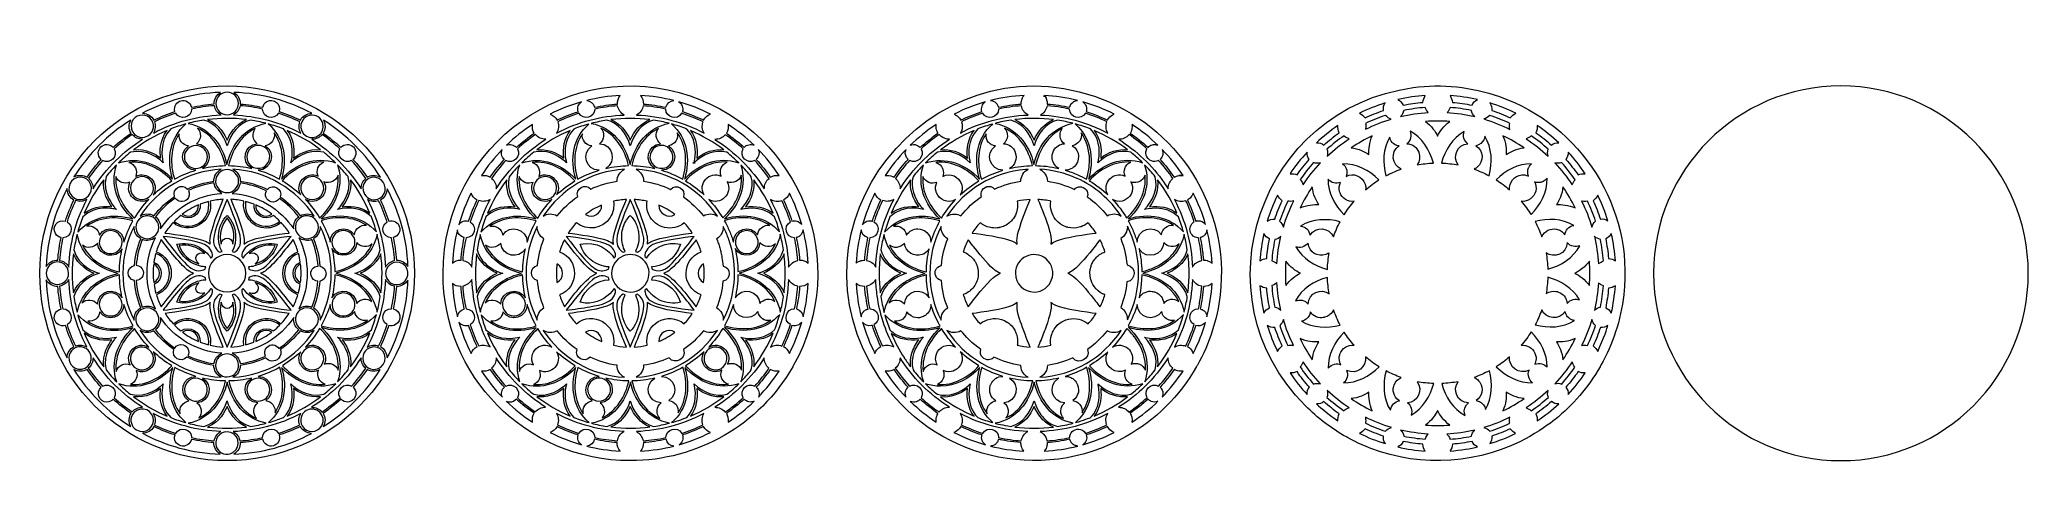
# Model space of a CAD drawing. Header units: inches. Extents: x 45 to 4631, y -57 to 970.
import ezdxf

# ---------------------------------------------------------------- set-up
doc = ezdxf.new("R2010")
doc.units = ezdxf.units.IN
doc.header["$MEASUREMENT"] = 0
doc.layers.add('_U+0421_U+043B_U+043E_U+0439 1', color=7, linetype='Continuous')

msp = doc.modelspace()

# ---------------------------------------------------------------- linework, layer by layer
at = {"layer": '_U+0421_U+043B_U+043E_U+0439 1', "color": 1, "lineweight": 9, "true_color": 0xff0000}
for points, knots in [([(2713, 217.2), (2713.6, 218.2), (2714.2, 219.2), (2714.7, 220.2), (2742.9, 270.4), (2760.8, 325.7), (2767.2, 382.6), (2767.2, 382.6), (2767.3, 382.6), (2767.3, 382.7), (2790.2, 583.8), (2670, 774.5), (2477.6, 840.1), (2096.9, 970.4), (1748.2, 540.3), (1981.3, 191.9), (2105.1, 7), (2350.1, -56.6), (2550.9, 56), (2550.9, 56), (2550.9, 56), (2550.9, 56), (2550.9, 56), (2550.9, 56), (2550.9, 56), (2617.5, 93.3), (2673.6, 148), (2712.8, 216.8), (2712.8, 216.8), (2712.8, 216.8), (2712.8, 216.8), (2712.9, 216.9), (2712.9, 217.1), (2713, 217.2)], [0, 0, 0, 0, 1, 1, 1, 2, 2, 2, 3, 3, 3, 4, 4, 4, 5, 5, 5, 6, 6, 6, 7, 7, 7, 8, 8, 8, 9, 9, 9, 10, 10, 10, 11, 11, 11, 11]), ([(1781.8, 216.7), (1781.9, 216.9), (1782, 217.1), (1782.1, 217.3), (1782.6, 218.2), (1783.2, 219.1), (1783.7, 220), (1916.4, 455.3), (1801.6, 754.5), (1545.4, 840.9), (1269.7, 934.9), (975.3, 730.2), (975.3, 431.8), (975.3, 197.1), (1164.4, 0), (1407.2, 0), (1561.4, 0), (1704.9, 82), (1781.8, 216.7)], [0, 0, 0, 0, 1, 1, 1, 2, 2, 2, 3, 3, 3, 4, 4, 4, 5, 5, 5, 6, 6, 6, 6]), ([(477.5, 864), (238.9, 864), (45.5, 670.6), (45.5, 432), (45.5, 193.4), (238.9, 0), (477.5, 0), (716, 0), (909.5, 193.4), (909.5, 432), (909.5, 670.6), (716, 864), (477.5, 864)], [0, 0, 0, 0, 1, 1, 1, 2, 2, 2, 3, 3, 3, 4, 4, 4, 4]), ([(462.2, 849.1), (452.9, 843.6), (447.2, 833.4), (447.6, 822.4), (429.9, 821), (412.2, 818.5), (395, 814.8), (392.6, 826.2), (381.3, 832.6), (370.7, 829.8), (361.8, 827.4), (353.7, 818.3), (357.2, 804.7), (340.6, 799.4), (324.3, 792.8), (308.5, 785.3), (303.4, 794.5), (293.6, 800.8), (282.5, 801.1), (336.5, 829.7), (397.5, 846.8), (462.2, 849.1)], [0, 0, 0, 0, 1, 1, 1, 2, 2, 2, 3, 3, 3, 4, 4, 4, 5, 5, 5, 6, 6, 6, 7, 7, 7, 7]), ([(477.6, 849.4), (491.9, 849.4), (503.6, 837.7), (503.6, 823.4), (503.6, 809.1), (491.9, 797.5), (477.6, 797.5), (463.3, 797.5), (451.6, 809.1), (451.6, 823.4), (451.6, 837.7), (463.3, 849.4), (477.6, 849.4)], [0, 0, 0, 0, 1, 1, 1, 2, 2, 2, 3, 3, 3, 4, 4, 4, 4]), ([(672.7, 800.9), (661.6, 800.6), (651.7, 794.9), (646.3, 785.3), (630.5, 792.9), (614.1, 799.4), (597.5, 804.7), (603.2, 821.7), (584.6, 836.9), (569, 827.9), (564.3, 825.2), (560.9, 820.7), (559.7, 814.8), (542.6, 818.5), (525.1, 821), (507.6, 822.3), (508, 833.5), (502.2, 843.6), (493.1, 849.1), (557.7, 846.7), (618.7, 829.5), (672.7, 800.9)], [0, 0, 0, 0, 1, 1, 1, 2, 2, 2, 3, 3, 3, 4, 4, 4, 5, 5, 5, 6, 6, 6, 7, 7, 7, 7]), ([(1222.5, 798.9), (1245.4, 810.5), (1269.6, 820), (1294.7, 827.1), (1287.8, 822.6), (1284.5, 814.3), (1286.9, 804.6), (1270.4, 799.3), (1254, 792.8), (1238.3, 785.2), (1234.8, 791.4), (1229.1, 796.3), (1222.5, 798.9)], [0, 0, 0, 0, 1, 1, 1, 2, 2, 2, 3, 3, 3, 4, 4, 4, 4]), ([(1377.3, 822.3), (1359.9, 821), (1342.3, 818.5), (1324.7, 814.7), (1322.3, 824.7), (1314.6, 829.9), (1306.7, 830.3), (1331.6, 836.6), (1357.5, 840.6), (1384, 842.1), (1379.5, 836.5), (1377.1, 829.5), (1377.3, 822.3)], [0, 0, 0, 0, 1, 1, 1, 2, 2, 2, 3, 3, 3, 4, 4, 4, 4]), ([(1430.7, 842.1), (1457, 840.6), (1482.6, 836.6), (1507.3, 830.4), (1499.5, 829.9), (1491.9, 824.7), (1489.4, 814.8), (1472.3, 818.4), (1454.8, 820.9), (1437.3, 822.3), (1437.3, 829.6), (1435.7, 835.9), (1430.7, 842.1)], [0, 0, 0, 0, 1, 1, 1, 2, 2, 2, 3, 3, 3, 4, 4, 4, 4]), ([(1576, 785.2), (1560.8, 792.5), (1544.4, 799.1), (1527.2, 804.7), (1528.7, 807.2), (1530.2, 820.1), (1519.3, 827.2), (1544.6, 820), (1568.9, 810.5), (1592, 798.8), (1585, 796.2), (1579.5, 791.4), (1576, 785.2)], [0, 0, 0, 0, 1, 1, 1, 2, 2, 2, 3, 3, 3, 4, 4, 4, 4]), ([(2225.8, 827.2), (2218.6, 822.4), (2215.6, 814), (2218, 804.7), (2202.2, 799.6), (2185.4, 793), (2169.3, 785.3), (2168.6, 786.6), (2167.6, 788.1), (2166.6, 789.4), (2166.6, 789.4), (2166.6, 789.4), (2166.6, 789.4), (2165.3, 791), (2164.1, 792.1), (2162.8, 793.3), (2162.8, 793.3), (2162.8, 793.3), (2162.8, 793.3), (2162.1, 793.9), (2161.1, 794.7), (2160.6, 795.1), (2160.6, 795.1), (2160.6, 795.1), (2160.6, 795.1), (2160.6, 795.1), (2160.6, 795.1), (2160.6, 795.1), (2160.6, 795.1), (2160.6, 795.1), (2160.6, 795.1), (2158.5, 796.6), (2156.1, 798), (2153.6, 798.9), (2176, 810.3), (2200.2, 819.9), (2225.8, 827.2)], [0, 0, 0, 0, 1, 1, 1, 2, 2, 2, 3, 3, 3, 4, 4, 4, 5, 5, 5, 6, 6, 6, 7, 7, 7, 8, 8, 8, 9, 9, 9, 10, 10, 10, 11, 11, 11, 12, 12, 12, 12]), ([(2315.1, 842.2), (2314.8, 841.8), (2314.2, 841), (2313.8, 840.4), (2313.8, 840.4), (2313.8, 840.4), (2313.8, 840.4), (2313.8, 840.4), (2313.8, 840.4), (2313.8, 840.4), (2313.7, 840.2), (2313.6, 840.1), (2313.4, 839.9), (2313.4, 839.9), (2313.4, 839.9), (2313.4, 839.9), (2312.8, 839), (2312.3, 838), (2311.8, 837.2), (2311.8, 837.2), (2311.8, 837.2), (2311.8, 837.2), (2311.7, 836.9), (2311.6, 836.7), (2311.4, 836.4), (2311.4, 836.4), (2311.4, 836.4), (2311.4, 836.4), (2310, 833.3), (2309, 830.1), (2308.6, 826.4), (2308.5, 826), (2308.5, 822.7), (2308.5, 822.3), (2291.2, 821), (2273.1, 818.4), (2255.9, 814.8), (2255.6, 815.8), (2255.4, 816.7), (2254.7, 818.5), (2254.7, 818.5), (2254.7, 818.5), (2254.7, 818.5), (2254.3, 819.3), (2253.8, 820.3), (2253.5, 820.8), (2253.5, 820.8), (2253.5, 820.8), (2253.5, 820.8), (2253.2, 821.3), (2252.5, 822.3), (2252.5, 822.4), (2252.5, 822.4), (2252.5, 822.4), (2252.5, 822.4), (2252.4, 822.5), (2251.9, 823.1), (2251.4, 823.7), (2251.4, 823.9), (2248.6, 826.6), (2247.6, 827.1), (2247.1, 827.5), (2244.4, 828.8), (2243.8, 829.1), (2243.8, 829.1), (2242.2, 829.6), (2242.2, 829.6), (2240.7, 830), (2239.2, 830.3), (2237.8, 830.4), (2263.2, 836.8), (2289.1, 840.7), (2315.1, 842.2)], [0, 0, 0, 0, 1, 1, 1, 2, 2, 2, 3, 3, 3, 4, 4, 4, 5, 5, 5, 6, 6, 6, 7, 7, 7, 8, 8, 8, 9, 9, 9, 10, 10, 10, 11, 11, 11, 12, 12, 12, 13, 13, 13, 14, 14, 14, 15, 15, 15, 16, 16, 16, 17, 17, 17, 18, 18, 18, 19, 19, 19, 20, 20, 20, 21, 21, 21, 22, 22, 22, 23, 23, 23, 24, 24, 24, 24]), ([(2438.5, 830.5), (2435.2, 830.2), (2432.8, 829.4), (2430, 827.8), (2430, 827.8), (2425.8, 825.7), (2423, 821), (2423, 821), (2423, 821), (2423, 821), (2422.8, 820.7), (2422.7, 820.5), (2422.6, 820.3), (2422.6, 820.3), (2422.6, 820.3), (2422.6, 820.3), (2422, 819.1), (2421.4, 817.8), (2421.1, 816.7), (2421.1, 816.7), (2421.1, 816.8), (2420.6, 814.8), (2404.1, 818.3), (2386.6, 820.9), (2368.5, 822.3), (2368.5, 825.8), (2368.3, 828.5), (2367.2, 832), (2367.2, 832), (2367.2, 832), (2367.2, 832), (2366.9, 833), (2366.6, 833.8), (2366.3, 834.6), (2366.3, 834.6), (2365.9, 835.7), (2365.8, 835.7), (2365.8, 835.7), (2365.8, 835.7), (2365.8, 835.7), (2365.2, 837.1), (2364.4, 838.6), (2363.5, 839.8), (2363.5, 839.8), (2363.5, 839.8), (2363.5, 839.8), (2363.4, 840.1), (2363.2, 840.3), (2363.1, 840.5), (2373.1, 840.5), (2353.1, 840.5), (2363.1, 840.5), (2362.7, 841.1), (2362, 842), (2361.9, 842.1), (2386.9, 840.7), (2412.2, 837), (2438.5, 830.5)], [0, 0, 0, 0, 1, 1, 1, 2, 2, 2, 3, 3, 3, 4, 4, 4, 5, 5, 5, 6, 6, 6, 7, 7, 7, 8, 8, 8, 9, 9, 9, 10, 10, 10, 11, 11, 11, 12, 12, 12, 13, 13, 13, 14, 14, 14, 15, 15, 15, 16, 16, 16, 17, 17, 17, 18, 18, 18, 19, 19, 19, 19]), ([(2523.2, 798.8), (2517.7, 796.8), (2513.1, 793.2), (2510.4, 789.9), (2510.4, 789.9), (2510.4, 789.9), (2510.4, 789.9), (2509.7, 789), (2508.9, 787.9), (2508.9, 787.9), (2508.8, 787.7), (2508.7, 787.6), (2508.5, 787.4), (2508.5, 787.4), (2508.5, 787.4), (2508.5, 787.4), (2508.1, 786.7), (2507.6, 786), (2507.2, 785.3), (2492.2, 792.4), (2475.5, 799.2), (2458.4, 804.7), (2458.4, 804.7), (2458.4, 804.7), (2458.4, 804.7), (2458.4, 804.7), (2458.4, 804.7), (2458.4, 804.7), (2461.1, 812.6), (2458.4, 822.1), (2450.4, 827.3), (2475.2, 820.3), (2499.7, 810.7), (2523.2, 798.8)], [0, 0, 0, 0, 1, 1, 1, 2, 2, 2, 3, 3, 3, 4, 4, 4, 5, 5, 5, 6, 6, 6, 7, 7, 7, 8, 8, 8, 9, 9, 9, 10, 10, 10, 11, 11, 11, 11]), ([(3411.2, 839.5), (3411.2, 839.5), (3411.2, 839.5), (3411.2, 839.5), (3347.4, 861.9), (3279.1, 869.3), (3212.4, 860.1), (3212.4, 860.1), (3212.4, 860.1), (3212.4, 860.1), (2860.2, 812.5), (2709.4, 381.1), (2963.9, 126.5), (2992.1, 98.4), (3023.8, 74.1), (3058.5, 54.6), (3058.6, 54.5), (3063.9, 51.6), (3063.9, 51.6), (3063.9, 51.6), (3085.8, 39.3), (3114.7, 28.2), (3114.7, 28.2), (3114.7, 28.2), (3114.7, 28.2), (3232.1, -16.7), (3367.8, -8.4), (3481.1, 55.7), (3481.1, 55.7), (3481.1, 55.7), (3481.1, 55.7), (3481.1, 55.7), (3481.1, 55.7), (3481.1, 55.7), (3511.7, 72.9), (3539.3, 94.2), (3539.8, 95.2), (3580.1, 127.6), (3615.7, 168.2), (3643.4, 216.7), (3643.4, 216.7), (3643.4, 216.7), (3643.4, 216.7), (3643.4, 216.8), (3643.4, 216.8), (3643.5, 216.9), (3644.1, 218), (3644.7, 219), (3645.3, 220.1), (3672.4, 268.3), (3691.2, 323.7), (3698, 382.7), (3698, 382.7), (3698, 382.8), (3698, 382.8), (3698, 382.8), (3698, 382.8), (3698, 382.8), (3721, 584.3), (3600.3, 773.5), (3411.2, 839.5)], [0, 0, 0, 0, 1, 1, 1, 2, 2, 2, 3, 3, 3, 4, 4, 4, 5, 5, 5, 6, 6, 6, 7, 7, 7, 8, 8, 8, 9, 9, 9, 10, 10, 10, 11, 11, 11, 12, 12, 12, 13, 13, 13, 14, 14, 14, 15, 15, 15, 16, 16, 16, 17, 17, 17, 18, 18, 18, 19, 19, 19, 20, 20, 20, 20]), ([(3240.4, 841.8), (3237.4, 837.2), (3235.5, 831.8), (3235, 826.1), (3219.6, 824.8), (3204.3, 822.5), (3189.2, 819.5), (3186.9, 825.4), (3182.3, 829.9), (3176.8, 832.4), (3199.8, 837.7), (3219.4, 840.2), (3240.4, 841.8)], [0, 0, 0, 0, 1, 1, 1, 2, 2, 2, 3, 3, 3, 4, 4, 4, 4]), ([(3360.6, 832.4), (3355.1, 830), (3350.5, 825.4), (3348.2, 819.5), (3333.3, 822.5), (3318.1, 824.7), (3302.9, 826), (3302.4, 831.8), (3300.5, 837.2), (3297.5, 841.8), (3318.1, 840.4), (3339.4, 837.3), (3360.6, 832.4)], [0, 0, 0, 0, 1, 1, 1, 2, 2, 2, 3, 3, 3, 4, 4, 4, 4]), ([(4630.7, 432), (4630.7, 193.4), (4437.2, 0), (4198.7, 0), (3960.1, 0), (3766.7, 193.4), (3766.7, 432), (3766.7, 670.6), (3960.1, 864), (4198.7, 864), (4437.2, 864), (4630.7, 670.6), (4630.7, 432)], [0, 0, 0, 0, 1, 1, 1, 2, 2, 2, 3, 3, 3, 4, 4, 4, 4]), ([(255.5, 785.4), (249.9, 775.1), (250.5, 763.7), (255.9, 754.8), (241.5, 744.9), (227.6, 734), (214.7, 722.3), (207.1, 730.9), (194, 731), (186.1, 723.2), (179.5, 716.6), (177.2, 704.6), (187, 694.6), (175.3, 681.7), (164.4, 667.9), (154.5, 653.5), (146, 658.6), (134.3, 659.7), (124.2, 654.3), (157.6, 707.2), (202.6, 752.1), (255.5, 785.4)], [0, 0, 0, 0, 1, 1, 1, 2, 2, 2, 3, 3, 3, 4, 4, 4, 5, 5, 5, 6, 6, 6, 7, 7, 7, 7]), ([(257.9, 781.1), (264.9, 797), (285.5, 801.9), (299, 790.6), (312.4, 778.8), (310.1, 757.4), (294.9, 748.6), (273.4, 736.2), (248.4, 758.2), (257.9, 781.1)], [0, 0, 0, 0, 1, 1, 1, 2, 2, 2, 3, 3, 3, 3]), ([(310, 781.5), (325.8, 789.1), (342.2, 795.6), (358.9, 801), (368.9, 783.8), (395.4, 790.9), (395.4, 810.8), (412.7, 814.5), (430.3, 817), (448, 818.4), (449.6, 809.1), (455.4, 801.3), (463.4, 797), (409.8, 795), (357, 781.5), (307.4, 755.4), (312.1, 763.1), (313.2, 772.8), (310, 781.5)], [0, 0, 0, 0, 1, 1, 1, 2, 2, 2, 3, 3, 3, 4, 4, 4, 5, 5, 5, 6, 6, 6, 6]), ([(477.1, 682.9), (466.1, 729.6), (435.5, 768.3), (387.3, 777.7), (399.2, 780.8), (411.3, 783.3), (423.6, 785.2), (451, 778.1), (468.9, 753.9), (477.4, 726.2), (485.9, 753.9), (503.9, 778.1), (531.2, 785.2), (543.3, 783.3), (555.3, 780.9), (567, 777.8), (518.7, 768.4), (488.1, 729.5), (477.1, 682.9)], [0, 0, 0, 0, 1, 1, 1, 2, 2, 2, 3, 3, 3, 4, 4, 4, 5, 5, 5, 6, 6, 6, 6]), ([(522.2, 786.4), (495.3, 775.7), (482, 749.9), (477.4, 738.8), (472.8, 749.9), (459.5, 775.7), (432.6, 786.4), (461.4, 790), (491.6, 790.3), (522.2, 786.4)], [0, 0, 0, 0, 1, 1, 1, 2, 2, 2, 3, 3, 3, 3]), ([(647.7, 755.3), (599.1, 780.8), (546.5, 794.9), (491.8, 797), (499.8, 801.3), (505.6, 809.1), (507.2, 818.3), (524.7, 817), (542.2, 814.5), (559.2, 810.8), (559.3, 790.8), (585.8, 783.8), (595.8, 801), (612.6, 795.6), (629.2, 789), (645.2, 781.4), (641.8, 772.4), (643, 762.8), (647.7, 755.3)], [0, 0, 0, 0, 1, 1, 1, 2, 2, 2, 3, 3, 3, 4, 4, 4, 5, 5, 5, 6, 6, 6, 6]), ([(698.3, 777.2), (704.2, 755), (680, 737), (660.3, 748.4), (639.3, 760.5), (645, 792.4), (668.9, 796.5), (682.1, 798.4), (694.8, 790.3), (698.3, 777.2)], [0, 0, 0, 0, 1, 1, 1, 2, 2, 2, 3, 3, 3, 3]), ([(830.8, 653.9), (820.7, 659.4), (809.3, 658.9), (800.3, 653.5), (790.4, 667.9), (779.4, 681.8), (767.7, 694.7), (768.6, 695.7), (767.9, 694.8), (768.6, 695.5), (776.2, 703.2), (776.2, 715.6), (768.6, 723.3), (760.7, 731.1), (747.7, 731), (740, 722.4), (727.1, 734.1), (713.3, 745), (698.9, 754.8), (704.1, 763.4), (705, 775.3), (699.6, 785.2), (752.5, 751.8), (797.5, 706.8), (830.8, 653.9)], [0, 0, 0, 0, 1, 1, 1, 2, 2, 2, 3, 3, 3, 4, 4, 4, 5, 5, 5, 6, 6, 6, 7, 7, 7, 8, 8, 8, 8]), ([(1239.7, 781.4), (1255.5, 789), (1271.9, 795.5), (1288.6, 800.9), (1298.6, 783.7), (1325.1, 790.8), (1325.2, 810.7), (1342.4, 814.4), (1360, 816.9), (1377.8, 818.3), (1379.3, 809.1), (1385.1, 801.2), (1393.1, 796.9), (1339.6, 794.9), (1286.8, 781.4), (1237.2, 755.3), (1242, 763.2), (1242.9, 772.8), (1239.7, 781.4)], [0, 0, 0, 0, 1, 1, 1, 2, 2, 2, 3, 3, 3, 4, 4, 4, 5, 5, 5, 6, 6, 6, 6]), ([(1353.3, 785.1), (1380.8, 778), (1398.7, 753.6), (1407.1, 726.1), (1415.5, 753.5), (1433.4, 777.9), (1461, 785.1), (1473, 783.3), (1484.9, 780.8), (1496.7, 777.8), (1448.7, 768.4), (1417.9, 729.8), (1406.9, 682.8), (1395.7, 730.1), (1364.8, 768.3), (1317.1, 777.6), (1329, 780.7), (1341.1, 783.2), (1353.3, 785.1)], [0, 0, 0, 0, 1, 1, 1, 2, 2, 2, 3, 3, 3, 4, 4, 4, 5, 5, 5, 6, 6, 6, 6]), ([(1451.9, 786.3), (1431, 778), (1415.6, 759), (1407.1, 738.8), (1398.7, 759.1), (1383.3, 778), (1362.4, 786.3), (1392.6, 790.1), (1422.8, 790), (1451.9, 786.3)], [0, 0, 0, 0, 1, 1, 1, 2, 2, 2, 3, 3, 3, 3]), ([(1436.9, 818.2), (1453.8, 816.9), (1471.4, 814.5), (1489, 810.7), (1489.1, 790.7), (1515.6, 783.7), (1525.5, 800.9), (1541.8, 795.7), (1558.4, 789.2), (1574.9, 781.3), (1571.7, 772.6), (1572.7, 763), (1577.4, 755.2), (1530.1, 780.1), (1477.7, 794.8), (1421.5, 796.9), (1429.5, 801.2), (1435.3, 809), (1436.9, 818.2)], [0, 0, 0, 0, 1, 1, 1, 2, 2, 2, 3, 3, 3, 4, 4, 4, 5, 5, 5, 6, 6, 6, 6]), ([(2256.3, 810.7), (2272.8, 814.3), (2290.9, 816.9), (2308.9, 818.3), (2310.7, 808.6), (2316.5, 801.1), (2324.3, 796.9), (2267.2, 794.8), (2212.9, 779.3), (2168.2, 755.4), (2168.8, 756.4), (2169.5, 757.4), (2170.5, 759.9), (2173.2, 766.6), (2173.5, 774.3), (2170.8, 781.5), (2186.2, 788.8), (2202.9, 795.5), (2219.7, 800.9), (2229.7, 783.7), (2256.2, 790.9), (2256.3, 810.7)], [0, 0, 0, 0, 1, 1, 1, 2, 2, 2, 3, 3, 3, 4, 4, 4, 5, 5, 5, 6, 6, 6, 7, 7, 7, 7]), ([(2284.4, 785.1), (2312.3, 777.3), (2329.7, 754.1), (2338.3, 726.2), (2346.6, 753.3), (2364.4, 777.9), (2392.1, 785.1), (2405.9, 783), (2416.7, 780.6), (2427.9, 777.8), (2379.2, 767.4), (2349.2, 730.4), (2338, 682.9), (2326.8, 730.1), (2295.9, 768.4), (2248.2, 777.7), (2260.1, 780.8), (2272.2, 783.3), (2284.4, 785.1)], [0, 0, 0, 0, 1, 1, 1, 2, 2, 2, 3, 3, 3, 4, 4, 4, 5, 5, 5, 6, 6, 6, 6]), ([(2383.1, 786.4), (2362.2, 778), (2346.8, 759.1), (2338.3, 738.8), (2329.9, 758.9), (2314.4, 778), (2293.5, 786.4), (2325.2, 790.4), (2353.7, 789.8), (2383.1, 786.4)], [0, 0, 0, 0, 1, 1, 1, 2, 2, 2, 3, 3, 3, 3]), ([(2368.1, 818.3), (2391.9, 816.5), (2414.3, 812.1), (2420.2, 810.7), (2420.2, 790.7), (2446.8, 783.8), (2456.7, 801), (2473.8, 795.5), (2490.7, 788.7), (2506.1, 781.3), (2503.2, 774.1), (2503.4, 763.8), (2508.6, 755.2), (2459.3, 780.8), (2408.3, 794.8), (2352.7, 796.9), (2360.5, 801.2), (2366.4, 808.9), (2368.1, 818.3)], [0, 0, 0, 0, 1, 1, 1, 2, 2, 2, 3, 3, 3, 4, 4, 4, 5, 5, 5, 6, 6, 6, 6]), ([(3148.1, 824.7), (3144.5, 819.8), (3142.9, 813.6), (3143.8, 807.3), (3129.4, 802.5), (3115.2, 796.9), (3101.4, 790.4), (3098, 795.1), (3093.6, 798.7), (3088.7, 801.2), (3109.1, 811.1), (3126.9, 818), (3148.1, 824.7)], [0, 0, 0, 0, 1, 1, 1, 2, 2, 2, 3, 3, 3, 4, 4, 4, 4]), ([(3102.4, 764), (3102.5, 764.1), (3102.7, 765.5), (3102.7, 765.7), (3102.8, 765.8), (3103.5, 769.9), (3103.1, 774.1), (3103.1, 774.1), (3103, 775.5), (3102.5, 777.5), (3117.4, 784.7), (3132.9, 791), (3148.6, 796.2), (3152, 791.9), (3156.7, 788.9), (3162, 787.7), (3142.1, 781.7), (3122.2, 774), (3102.4, 764)], [0, 0, 0, 0, 1, 1, 1, 2, 2, 2, 3, 3, 3, 4, 4, 4, 5, 5, 5, 6, 6, 6, 6]), ([(3247.3, 802.7), (3225.6, 801.5), (3204.2, 798.4), (3183.2, 793.4), (3187.1, 797), (3189.8, 801.9), (3190.6, 807.4), (3206.9, 810.8), (3223.6, 813.1), (3240.4, 814.3), (3240.4, 814.3), (3240.4, 814.3), (3240.4, 814.3), (3241.8, 809.8), (3244.2, 805.9), (3247.3, 802.7)], [0, 0, 0, 0, 1, 1, 1, 2, 2, 2, 3, 3, 3, 4, 4, 4, 5, 5, 5, 5]), ([(3296.9, 782), (3282.9, 772.1), (3273.9, 758.6), (3268.8, 748.5), (3263.6, 758.6), (3254.7, 772.1), (3240.6, 782), (3259.4, 783.5), (3278.1, 783.5), (3296.9, 782)], [0, 0, 0, 0, 1, 1, 1, 2, 2, 2, 3, 3, 3, 3]), ([(3297.5, 814.3), (3314.1, 813.1), (3330.6, 810.8), (3346.8, 807.4), (3347.6, 802.1), (3350.2, 797.1), (3354.2, 793.4), (3333.4, 798.3), (3312.2, 801.4), (3290.6, 802.7), (3293.6, 805.8), (3296.1, 809.8), (3297.5, 814.3)], [0, 0, 0, 0, 1, 1, 1, 2, 2, 2, 3, 3, 3, 4, 4, 4, 4]), ([(3388.8, 796.2), (3404.6, 791), (3420.3, 784.7), (3435.3, 777.4), (3434.3, 772.9), (3434.4, 768.2), (3435.4, 763.9), (3416.7, 773.3), (3396.7, 781.4), (3375.4, 787.8), (3380.6, 789), (3385.4, 791.9), (3388.8, 796.2)], [0, 0, 0, 0, 1, 1, 1, 2, 2, 2, 3, 3, 3, 4, 4, 4, 4]), ([(3448.8, 801.2), (3443.9, 798.7), (3439.5, 795.1), (3436.1, 790.4), (3422.3, 796.9), (3408.1, 802.6), (3393.6, 807.4), (3394.5, 813.4), (3393.1, 819.6), (3389.3, 824.7), (3410.8, 818.1), (3432.8, 809.2), (3448.8, 801.2)], [0, 0, 0, 0, 1, 1, 1, 2, 2, 2, 3, 3, 3, 4, 4, 4, 4]), ([(217.1, 719), (230.2, 730.9), (244.2, 741.9), (258.8, 751.9), (264.5, 745), (273.3, 740.9), (282.6, 741.1), (238.2, 713.1), (198.4, 674.4), (168.5, 627.1), (168.7, 636.1), (164.9, 645), (157.7, 651), (167.6, 665.4), (178.6, 679.3), (190.4, 692.3), (207.7, 682.5), (226.8, 701.8), (217.1, 719)], [0, 0, 0, 0, 1, 1, 1, 2, 2, 2, 3, 3, 3, 4, 4, 4, 5, 5, 5, 6, 6, 6, 6]), ([(328.8, 693.2), (328.7, 693.7), (319.1, 736.9), (347.4, 764.7), (358.7, 769.1), (370.2, 773), (382, 776.3), (344.9, 744), (337.9, 695), (351.7, 649.1), (319, 683.9), (273.3, 702.2), (227, 686.5), (235.8, 695.2), (245, 703.4), (254.7, 711.1), (292.7, 721.3), (325.1, 691.6), (325.5, 691.3), (325.5, 691.3), (330.3, 686.8), (330.3, 686.8), (330.3, 686.8), (328.8, 693.2), (328.8, 693.2)], [0, 0, 0, 0, 1, 1, 1, 2, 2, 2, 3, 3, 3, 4, 4, 4, 5, 5, 5, 6, 6, 6, 7, 7, 7, 8, 8, 8, 8]), ([(338.9, 761.3), (321.1, 738.5), (322.5, 709.6), (324, 697.7), (314.5, 704.9), (290.3, 720.5), (261.8, 716.6), (285.4, 734.5), (311.3, 749.6), (338.9, 761.3)], [0, 0, 0, 0, 1, 1, 1, 2, 2, 2, 3, 3, 3, 3]), ([(388.4, 725.6), (363.5, 708.8), (375.5, 669.8), (405.5, 669.8), (388.3, 664.6), (371.7, 657.6), (356.1, 648.8), (345.3, 683.3), (346.1, 723.1), (366.9, 753.4), (365, 739.6), (374.7, 727.2), (388.4, 725.6)], [0, 0, 0, 0, 1, 1, 1, 2, 2, 2, 3, 3, 3, 4, 4, 4, 4]), ([(409.4, 766.7), (444.2, 751.2), (465.5, 716.3), (473.6, 680.3), (455.5, 680), (437.8, 677.8), (420.6, 673.8), (447.2, 689.1), (437.1, 729.7), (406.6, 730.8), (417.9, 739.9), (418.8, 756.3), (409.4, 766.7)], [0, 0, 0, 0, 1, 1, 1, 2, 2, 2, 3, 3, 3, 4, 4, 4, 4]), ([(547.1, 730.8), (516.9, 728.6), (508.2, 688.8), (534.1, 673.8), (516.8, 677.9), (498.9, 680), (480.7, 680.3), (488.5, 715.3), (509, 749.6), (542.3, 765.6), (533.9, 754.7), (536.1, 739), (547.1, 730.8)], [0, 0, 0, 0, 1, 1, 1, 2, 2, 2, 3, 3, 3, 4, 4, 4, 4]), ([(562.5, 723.3), (575.2, 716), (579.5, 699.7), (572.2, 687.1), (560.4, 666.6), (529.7, 670.8), (523.7, 693.5), (517.6, 716.1), (542.1, 735.1), (562.5, 723.3)], [0, 0, 0, 0, 1, 1, 1, 2, 2, 2, 3, 3, 3, 3]), ([(585.9, 755.8), (608.2, 725), (609.2, 684.4), (598.2, 649), (582.7, 657.7), (566.3, 664.7), (549.3, 669.8), (580, 669.9), (591.2, 710.1), (565.5, 726.2), (579.7, 728.4), (588.9, 742.1), (585.9, 755.8)], [0, 0, 0, 0, 1, 1, 1, 2, 2, 2, 3, 3, 3, 4, 4, 4, 4]), ([(629.3, 691.3), (629.7, 691.6), (662.1, 721.3), (700.2, 711.1), (709.6, 703.5), (718.7, 695.4), (727.4, 686.9), (681.1, 702.6), (635.3, 684.2), (602.6, 649.4), (616.4, 695.4), (609.3, 744.2), (572.3, 776.4), (584.2, 773.1), (596, 769.2), (607.4, 764.7), (635.6, 736.9), (626.1, 693.7), (626, 693.2), (626, 693.2), (624.5, 686.8), (624.5, 686.8), (624.5, 686.8), (629.3, 691.3), (629.3, 691.3)], [0, 0, 0, 0, 1, 1, 1, 2, 2, 2, 3, 3, 3, 4, 4, 4, 5, 5, 5, 6, 6, 6, 7, 7, 7, 8, 8, 8, 8]), ([(693, 716.6), (664.5, 720.5), (640.3, 704.9), (630.8, 697.7), (632.3, 709.6), (633.7, 738.5), (615.9, 761.3), (643.5, 749.6), (669.4, 734.5), (693, 716.6)], [0, 0, 0, 0, 1, 1, 1, 2, 2, 2, 3, 3, 3, 3]), ([(764.4, 692.4), (776.3, 679.3), (787.3, 665.2), (797.3, 650.7), (790.1, 644.7), (786.3, 635.8), (786.5, 626.8), (757.6, 672.6), (718.4, 711.9), (672.5, 740.9), (681.9, 740.7), (690.6, 744.8), (696.3, 751.7), (710.8, 741.8), (724.7, 730.8), (737.6, 719.1), (727.8, 701.6), (747.3, 682.7), (764.4, 692.4)], [0, 0, 0, 0, 1, 1, 1, 2, 2, 2, 3, 3, 3, 4, 4, 4, 5, 5, 5, 6, 6, 6, 6]), ([(1146.8, 718.9), (1159.5, 730.4), (1173.5, 741.6), (1188.5, 751.9), (1194.2, 745), (1202.8, 740.8), (1212.4, 741), (1167.3, 712.6), (1127.7, 673.7), (1098.2, 627.1), (1098.4, 636.1), (1094.6, 645), (1087.4, 650.9), (1097.2, 665.1), (1108.1, 679), (1120.1, 692.2), (1137.4, 682.4), (1156.5, 701.7), (1146.8, 718.9)], [0, 0, 0, 0, 1, 1, 1, 2, 2, 2, 3, 3, 3, 4, 4, 4, 5, 5, 5, 6, 6, 6, 6]), ([(1185.6, 754.8), (1171.4, 745), (1157.5, 734), (1144.4, 722.2), (1138.8, 728.7), (1129.4, 730.6), (1121.6, 727.1), (1140, 744.9), (1160.2, 761.1), (1181.7, 775.3), (1180.4, 767.6), (1182.3, 759.8), (1185.6, 754.8)], [0, 0, 0, 0, 1, 1, 1, 2, 2, 2, 3, 3, 3, 4, 4, 4, 4]), ([(1256, 690.3), (1256, 690.3), (1260, 686.7), (1260, 686.7), (1260, 686.7), (1260, 686.7), (1260, 686.7), (1258.8, 692.2), (1256.9, 698.9), (1256.9, 711), (1256.9, 731.1), (1262.8, 750.6), (1277.1, 764.6), (1288.4, 769.1), (1300, 772.9), (1311.8, 776.2), (1274.8, 744.1), (1267.6, 695.2), (1281.5, 649.1), (1248.5, 684), (1202.8, 702.1), (1156.7, 686.5), (1165.5, 695.1), (1174.7, 703.3), (1184.4, 711), (1211.9, 718.4), (1237.3, 706.4), (1256, 690.3)], [0, 0, 0, 0, 1, 1, 1, 2, 2, 2, 3, 3, 3, 4, 4, 4, 5, 5, 5, 6, 6, 6, 7, 7, 7, 8, 8, 8, 9, 9, 9, 9]), ([(1268.7, 761.2), (1254.8, 743.6), (1250.9, 719.6), (1253.7, 697.7), (1236, 711.2), (1213.5, 719.6), (1191.5, 716.5), (1214.5, 734), (1240.4, 749.3), (1268.7, 761.2)], [0, 0, 0, 0, 1, 1, 1, 2, 2, 2, 3, 3, 3, 3]), ([(1296.6, 753.4), (1294.7, 739.6), (1304.5, 727.1), (1318.1, 725.5), (1293.3, 708.7), (1305.2, 669.7), (1335.2, 669.7), (1318.3, 664.6), (1301.6, 657.6), (1285.8, 648.7), (1274.9, 683.7), (1276.1, 723.3), (1296.6, 753.4)], [0, 0, 0, 0, 1, 1, 1, 2, 2, 2, 3, 3, 3, 4, 4, 4, 4]), ([(1339.1, 766.6), (1373.4, 751.3), (1395, 717), (1403.3, 680.2), (1385.7, 679.9), (1367.9, 677.8), (1350.4, 673.7), (1377, 689), (1366.9, 729.7), (1336.3, 730.7), (1347.7, 739.8), (1348.6, 756.3), (1339.1, 766.6)], [0, 0, 0, 0, 1, 1, 1, 2, 2, 2, 3, 3, 3, 4, 4, 4, 4]), ([(1472.1, 765.5), (1463.7, 754.7), (1465.8, 738.9), (1476.9, 730.7), (1446.8, 728.5), (1437.9, 688.7), (1463.8, 673.8), (1446.4, 677.8), (1428.6, 680), (1410.4, 680.2), (1418.3, 715.5), (1439, 749.6), (1472.1, 765.5)], [0, 0, 0, 0, 1, 1, 1, 2, 2, 2, 3, 3, 3, 4, 4, 4, 4]), ([(1502, 687), (1490.2, 666.6), (1459.5, 670.8), (1453.4, 693.4), (1450, 706.3), (1456.5, 718.8), (1467.7, 724.2), (1491.1, 735.5), (1514.8, 709.3), (1502, 687)], [0, 0, 0, 0, 1, 1, 1, 2, 2, 2, 3, 3, 3, 3]), ([(1515.6, 755.7), (1537.7, 725.3), (1539.1, 684.8), (1528, 649), (1512.2, 657.8), (1495.3, 664.9), (1479.1, 669.7), (1509.8, 669.8), (1521, 710), (1495.2, 726.1), (1509.5, 728.3), (1518.6, 742), (1515.6, 755.7)], [0, 0, 0, 0, 1, 1, 1, 2, 2, 2, 3, 3, 3, 4, 4, 4, 4]), ([(1657.2, 686.8), (1611.3, 702.4), (1565.5, 684.6), (1532.4, 649.4), (1546.2, 695.5), (1538.9, 744.2), (1502, 776.3), (1513.9, 773.1), (1525.6, 769.2), (1537.2, 764.6), (1551.5, 750.5), (1557.4, 731.1), (1557.4, 711), (1557.4, 698.7), (1555.5, 691.9), (1554.2, 686.7), (1564.3, 686.7), (1544.2, 686.7), (1554.2, 686.7), (1554.4, 686.9), (1559.1, 691.2), (1559.2, 691.3), (1572.6, 703.4), (1601.1, 718.8), (1629.9, 711), (1639.4, 703.4), (1648.5, 695.3), (1657.2, 686.8)], [0, 0, 0, 0, 1, 1, 1, 2, 2, 2, 3, 3, 3, 4, 4, 4, 5, 5, 5, 6, 6, 6, 7, 7, 7, 8, 8, 8, 9, 9, 9, 9]), ([(1622.8, 716.5), (1600.7, 719.6), (1578, 710.9), (1560.6, 697.7), (1563.4, 719.4), (1559.5, 743.5), (1545.6, 761.2), (1572.5, 749.9), (1598.5, 735), (1622.8, 716.5)], [0, 0, 0, 0, 1, 1, 1, 2, 2, 2, 3, 3, 3, 3]), ([(1694.1, 692.3), (1706.4, 678.8), (1717.6, 664.4), (1727.1, 650.6), (1720, 644.7), (1716, 635.9), (1716.2, 626.7), (1687.3, 672.5), (1648.1, 711.8), (1602.2, 740.8), (1611.8, 740.6), (1620.4, 744.8), (1626.1, 751.6), (1640.5, 741.7), (1654.4, 730.8), (1667.4, 719), (1657.5, 701.5), (1677.1, 682.7), (1694.1, 692.3)], [0, 0, 0, 0, 1, 1, 1, 2, 2, 2, 3, 3, 3, 4, 4, 4, 5, 5, 5, 6, 6, 6, 6]), ([(1632.7, 775.2), (1654.1, 761.1), (1674.2, 745), (1692.6, 727.2), (1684.7, 730.8), (1675.4, 728.7), (1669.8, 722.3), (1656.8, 734), (1643, 744.9), (1628.7, 754.8), (1632.5, 761.3), (1633.6, 768.6), (1632.7, 775.2)], [0, 0, 0, 0, 1, 1, 1, 2, 2, 2, 3, 3, 3, 4, 4, 4, 4]), ([(2051.1, 692.2), (2068.4, 682.4), (2087.6, 701.7), (2077.8, 718.9), (2090.9, 730.8), (2105.1, 742), (2119.6, 751.9), (2120.9, 750.2), (2122.2, 749), (2123.8, 747.7), (2123.8, 747.7), (2123.8, 747.7), (2123.8, 747.7), (2129.2, 743.4), (2136.1, 740.9), (2143.4, 741.1), (2101.5, 714.6), (2065.1, 679.6), (2037, 638.8), (2037, 638.8), (2037, 638.8), (2037, 638.8), (2036.5, 638.3), (2029.7, 627.7), (2029.3, 627.1), (2029.5, 636), (2025.7, 644.9), (2018.4, 650.9), (2028.4, 665.5), (2039.9, 679.8), (2051.1, 692.2)], [0, 0, 0, 0, 1, 1, 1, 2, 2, 2, 3, 3, 3, 4, 4, 4, 5, 5, 5, 6, 6, 6, 7, 7, 7, 8, 8, 8, 9, 9, 9, 10, 10, 10, 10]), ([(2112.8, 775.3), (2111.4, 767.1), (2113.7, 762.3), (2113.7, 761.3), (2113.8, 761), (2113.9, 760.7), (2114, 760.4), (2114, 760.4), (2114, 760.4), (2114, 760.4), (2114.8, 758.1), (2116, 755.7), (2116.6, 754.8), (2102.1, 744.8), (2088.2, 733.8), (2075.5, 722.2), (2073.4, 724.6), (2070.5, 726.6), (2067.3, 727.7), (2067.3, 727.7), (2067.3, 727.7), (2067.3, 727.7), (2062.6, 729.4), (2057.3, 729.2), (2052.6, 727.1), (2070.7, 744.6), (2090.9, 760.9), (2112.8, 775.3)], [0, 0, 0, 0, 1, 1, 1, 2, 2, 2, 3, 3, 3, 4, 4, 4, 5, 5, 5, 6, 6, 6, 7, 7, 7, 8, 8, 8, 9, 9, 9, 9]), ([(2115.4, 711), (2143.3, 718.5), (2170.1, 706.3), (2191.1, 686.7), (2191.1, 686.7), (2191.1, 686.7), (2191.1, 686.7), (2189.8, 692.5), (2189.5, 693.5), (2188.9, 697.3), (2185.4, 722.1), (2190.5, 745.8), (2208.2, 764.7), (2219.5, 769.1), (2231.1, 773), (2242.9, 776.2), (2223.3, 759.2), (2211.1, 736.5), (2207.3, 710.1), (2207.3, 710.1), (2207.3, 710.1), (2207.3, 710.1), (2206.8, 709.1), (2202.7, 681.7), (2212.6, 649.1), (2182.2, 682.8), (2134.1, 702.2), (2087.8, 686.5), (2096, 694.6), (2105.5, 703.1), (2115.4, 711)], [0, 0, 0, 0, 1, 1, 1, 2, 2, 2, 3, 3, 3, 4, 4, 4, 5, 5, 5, 6, 6, 6, 7, 7, 7, 8, 8, 8, 9, 9, 9, 10, 10, 10, 10]), ([(2199.8, 761.2), (2185.9, 743.6), (2182, 719.6), (2184.8, 697.7), (2166.8, 711.2), (2144.7, 719.6), (2122.6, 716.6), (2145.9, 734.3), (2172, 749.5), (2199.8, 761.2)], [0, 0, 0, 0, 1, 1, 1, 2, 2, 2, 3, 3, 3, 3]), ([(2249.3, 725.6), (2224.2, 708.6), (2236.5, 669.7), (2266.3, 669.7), (2249.5, 664.6), (2232.9, 657.7), (2216.9, 648.7), (2206.1, 683.5), (2207.1, 723.2), (2227.7, 753.4), (2226.7, 746.6), (2228.7, 739.4), (2233.5, 733.9), (2233.5, 733.9), (2233.5, 733.9), (2233.5, 733.9), (2234.5, 732.9), (2234.5, 732.6), (2236.3, 731.1), (2236.3, 731.1), (2236.3, 731.1), (2236.3, 731.1), (2236.7, 730.8), (2237, 730.5), (2237.4, 730.2), (2237.4, 730.2), (2237.4, 730.2), (2237.4, 730.2), (2237.4, 730.2), (2237.4, 730.2), (2237.4, 730.2), (2240.9, 727.6), (2245, 726.1), (2249.3, 725.6)], [0, 0, 0, 0, 1, 1, 1, 2, 2, 2, 3, 3, 3, 4, 4, 4, 5, 5, 5, 6, 6, 6, 7, 7, 7, 8, 8, 8, 9, 9, 9, 10, 10, 10, 11, 11, 11, 11]), ([(2270.2, 766.6), (2304.6, 751.3), (2326.2, 716.9), (2334.4, 680.2), (2317.2, 680), (2299.2, 677.9), (2281.5, 673.8), (2294.3, 681), (2300.2, 696.1), (2295, 710.7), (2295, 710.7), (2295, 710.7), (2295, 710.7), (2295, 710.7), (2295, 710.7), (2295, 710.7), (2294.9, 711), (2294.7, 711.3), (2294.7, 711.3), (2290.6, 722.2), (2280.7, 730.3), (2267.4, 730.8), (2278.8, 739.9), (2279.7, 756.3), (2270.2, 766.6)], [0, 0, 0, 0, 1, 1, 1, 2, 2, 2, 3, 3, 3, 4, 4, 4, 5, 5, 5, 6, 6, 6, 7, 7, 7, 8, 8, 8, 8]), ([(2403.2, 765.6), (2402.2, 764.2), (2401.2, 762.7), (2400.4, 760.9), (2400.4, 760.9), (2400.4, 760.9), (2400.4, 760.9), (2396.9, 755.7), (2395.8, 739.8), (2408, 730.7), (2397.4, 730), (2388.3, 724.4), (2383.3, 714.6), (2383.3, 714.6), (2383.3, 714.6), (2383.3, 714.6), (2382.5, 713.1), (2381.8, 711.6), (2381.3, 710), (2381.3, 710), (2381.3, 710), (2381.3, 710), (2380.3, 707), (2379.7, 703.8), (2379.7, 700.1), (2379.7, 700.1), (2379.7, 700.1), (2379.7, 700.1), (2379.7, 689.6), (2384.9, 679.6), (2395, 673.8), (2376.2, 678.2), (2355.9, 680.2), (2341.6, 680.2), (2349.9, 716.2), (2370.2, 749.7), (2403.2, 765.6)], [0, 0, 0, 0, 1, 1, 1, 2, 2, 2, 3, 3, 3, 4, 4, 4, 5, 5, 5, 6, 6, 6, 7, 7, 7, 8, 8, 8, 9, 9, 9, 10, 10, 10, 11, 11, 11, 12, 12, 12, 12]), ([(2442.9, 736.3), (2442.9, 736.3), (2445.2, 739.4), (2446.5, 744), (2447.5, 747.8), (2447.6, 751.8), (2446.8, 755.7), (2459.7, 737.9), (2466, 715.5), (2466, 693.7), (2466, 693.7), (2466, 693.7), (2466, 693.7), (2466.1, 678.5), (2463.6, 663.1), (2459.2, 649), (2452.7, 652.6), (2445.8, 656), (2438.8, 659.2), (2429.6, 663.2), (2419.8, 666.9), (2410.2, 669.7), (2416.7, 669.8), (2422.3, 671.6), (2426.9, 674.6), (2426.9, 674.6), (2426.9, 674.6), (2426.9, 674.6), (2428.1, 675.4), (2429.3, 676.3), (2430.3, 677.2), (2430.3, 677.2), (2430.3, 677.2), (2430.3, 677.2), (2444.1, 689.4), (2445.5, 714.2), (2426.4, 726.1), (2432.8, 727.1), (2438.8, 730.6), (2442.9, 736.3)], [0, 0, 0, 0, 1, 1, 1, 2, 2, 2, 3, 3, 3, 4, 4, 4, 5, 5, 5, 6, 6, 6, 7, 7, 7, 8, 8, 8, 9, 9, 9, 10, 10, 10, 11, 11, 11, 12, 12, 12, 13, 13, 13, 13]), ([(2468.4, 764.7), (2486.4, 746.9), (2492, 718.3), (2486.9, 693.2), (2485.8, 688.1), (2486.9, 693), (2485.4, 686.7), (2485.4, 686.7), (2485.4, 686.7), (2485.4, 686.7), (2485.6, 686.9), (2490.3, 691.2), (2490.4, 691.4), (2507.3, 706.6), (2535, 718.1), (2561.1, 711), (2569.6, 704.2), (2579.4, 695.7), (2588.4, 686.9), (2542.2, 702.5), (2496.4, 684.3), (2463.5, 649.4), (2468, 664.4), (2470.1, 679.2), (2470.1, 692.7), (2470.1, 692.7), (2470.1, 692.7), (2470.1, 692.7), (2469.9, 725.7), (2457.6, 755.1), (2433.2, 776.4), (2445, 773.1), (2456.9, 769.1), (2468.4, 764.7)], [0, 0, 0, 0, 1, 1, 1, 2, 2, 2, 3, 3, 3, 4, 4, 4, 5, 5, 5, 6, 6, 6, 7, 7, 7, 8, 8, 8, 9, 9, 9, 10, 10, 10, 11, 11, 11, 11]), ([(2554, 716.6), (2532.2, 719.6), (2509, 711), (2491.8, 697.7), (2494.6, 719.6), (2490.7, 743.3), (2476.8, 761.2), (2504.1, 749.7), (2530.2, 734.6), (2554, 716.6)], [0, 0, 0, 0, 1, 1, 1, 2, 2, 2, 3, 3, 3, 3]), ([(2557.3, 751.7), (2572.1, 741.6), (2586.3, 730.2), (2598.6, 719), (2597, 716.1), (2596, 712.8), (2596, 709.2), (2596, 709.2), (2596, 709.2), (2596, 709.2), (2596, 703.1), (2599.1, 696.9), (2605.1, 693), (2605.1, 693), (2605.1, 693), (2605.1, 693), (2609.7, 689.9), (2615.4, 688.9), (2620.8, 690.4), (2623.1, 691.1), (2624.4, 691.8), (2625.4, 692.3), (2637.5, 679), (2648.9, 664.4), (2658.3, 650.6), (2651.6, 645), (2647.5, 636.7), (2647.5, 626.8), (2645.8, 629.5), (2641.8, 635.5), (2638.1, 640.9), (2610.2, 680.8), (2574.4, 715), (2533.4, 740.9), (2542, 740.7), (2550.7, 743.9), (2557.3, 751.7)], [0, 0, 0, 0, 1, 1, 1, 2, 2, 2, 3, 3, 3, 4, 4, 4, 5, 5, 5, 6, 6, 6, 7, 7, 7, 8, 8, 8, 9, 9, 9, 10, 10, 10, 11, 11, 11, 12, 12, 12, 12]), ([(2560.7, 756.2), (2560.7, 756.2), (2560.7, 756.2), (2560.7, 756.2), (2561.7, 758.2), (2562.5, 760.2), (2563.1, 762.3), (2563.1, 762.3), (2563.4, 763.3), (2563.4, 763.3), (2563.4, 763.6), (2563.5, 763.9), (2563.6, 764.3), (2563.6, 764.3), (2563.6, 764.3), (2563.6, 764.3), (2564.3, 767.8), (2564.4, 771.6), (2563.9, 775.3), (2585.6, 761), (2605.8, 744.6), (2623.9, 727.2), (2620.7, 728.6), (2619, 728.6), (2618, 728.8), (2618, 728.8), (2618, 728.8), (2618, 728.8), (2615.2, 729.2), (2612, 728.9), (2609.1, 727.8), (2609.1, 727.8), (2609.1, 727.8), (2609.1, 727.8), (2608.7, 727.7), (2607.6, 727.2), (2607.5, 727.2), (2607.4, 727.1), (2605.4, 726.1), (2605.4, 726.1), (2603.7, 725), (2602.1, 723.6), (2601, 722.3), (2588.1, 734), (2574.3, 744.9), (2559.9, 754.8), (2559.9, 754.8), (2560.2, 755.3), (2560.7, 756.2)], [0, 0, 0, 0, 1, 1, 1, 2, 2, 2, 3, 3, 3, 4, 4, 4, 5, 5, 5, 6, 6, 6, 7, 7, 7, 8, 8, 8, 9, 9, 9, 10, 10, 10, 11, 11, 11, 12, 12, 12, 13, 13, 13, 14, 14, 14, 15, 15, 15, 16, 16, 16, 16]), ([(3039, 772.4), (3038.7, 766.8), (3039.7, 761.2), (3042, 756.1), (3029.6, 747.3), (3017.5, 737.8), (3006.2, 727.7), (3001.5, 731.5), (2995.6, 733.4), (2989.3, 732.8), (3004.6, 747.1), (3021.4, 760.4), (3039, 772.4)], [0, 0, 0, 0, 1, 1, 1, 2, 2, 2, 3, 3, 3, 4, 4, 4, 4]), ([(3054.4, 747.7), (3054.4, 747.7), (3054.4, 747.7), (3054.4, 747.7), (3057.4, 745.3), (3060.7, 743.5), (3064.8, 742.3), (3046.7, 730.4), (3029.8, 717), (3013.9, 702), (3015.6, 707.2), (3015.4, 712.8), (3013.4, 717.9), (3025.9, 729.1), (3039.2, 739.5), (3053, 748.9), (3053.4, 748.5), (3054, 748), (3054.4, 747.7)], [0, 0, 0, 0, 1, 1, 1, 2, 2, 2, 3, 3, 3, 4, 4, 4, 5, 5, 5, 6, 6, 6, 6]), ([(3118.1, 749.1), (3110.9, 733.5), (3109.9, 717.4), (3110.5, 706.1), (3101.1, 712.2), (3086.6, 719.4), (3069.6, 721), (3084.9, 731.6), (3101.2, 741), (3118.1, 749.1)], [0, 0, 0, 0, 1, 1, 1, 2, 2, 2, 3, 3, 3, 3]), ([(3179.8, 725.6), (3159.2, 712.1), (3163.5, 681.1), (3184.7, 672.1), (3172.6, 667.9), (3160.8, 662.8), (3149.4, 656.7), (3141.7, 686.6), (3142.6, 719.3), (3158.3, 746), (3159.1, 741.6), (3161, 737.3), (3164, 733.9), (3164, 733.9), (3164, 733.9), (3164, 733.9), (3165, 732.9), (3165.6, 732), (3167.9, 730.2), (3167.9, 730.2), (3167.9, 730.2), (3167.9, 730.2), (3171.3, 727.8), (3175.2, 726.1), (3179.8, 725.6)], [0, 0, 0, 0, 1, 1, 1, 2, 2, 2, 3, 3, 3, 4, 4, 4, 5, 5, 5, 6, 6, 6, 7, 7, 7, 8, 8, 8, 8]), ([(3205.1, 760), (3233.1, 745), (3250.8, 716.5), (3259.3, 686.1), (3246.4, 685.7), (3233.8, 684.2), (3221.4, 681.9), (3227.6, 690.1), (3228.9, 701), (3225.5, 710.7), (3225.5, 710.7), (3225.5, 710.7), (3225.5, 710.7), (3225.5, 710.7), (3225.5, 710.7), (3225.5, 710.7), (3225.5, 710.7), (3225.3, 711.3), (3225.3, 711.3), (3221, 722.4), (3211.1, 730.3), (3198, 730.8), (3206.9, 737.9), (3209.6, 750), (3205.1, 760)], [0, 0, 0, 0, 1, 1, 1, 2, 2, 2, 3, 3, 3, 4, 4, 4, 5, 5, 5, 6, 6, 6, 7, 7, 7, 8, 8, 8, 8]), ([(3338.5, 730.7), (3313.5, 728.9), (3302.2, 700.5), (3316.2, 681.9), (3303.6, 684.3), (3290.7, 685.7), (3277.7, 686.2), (3285.8, 715.5), (3302.9, 743.8), (3330.1, 759.1), (3326.3, 749), (3329.6, 737.3), (3338.5, 730.7)], [0, 0, 0, 0, 1, 1, 1, 2, 2, 2, 3, 3, 3, 4, 4, 4, 4]), ([(3373.3, 736.3), (3373.3, 736.3), (3376.9, 740.9), (3377.6, 747.8), (3394.5, 720.7), (3395.4, 687.2), (3387.6, 657), (3376.4, 662.9), (3364.8, 668), (3352.8, 672.1), (3354.3, 672.8), (3356.1, 673.7), (3357.4, 674.6), (3357.4, 674.6), (3357.4, 674.6), (3357.4, 674.6), (3358.2, 675.1), (3359.7, 676.3), (3360.8, 677.2), (3360.8, 677.2), (3360.8, 677.2), (3360.8, 677.2), (3374.6, 689.5), (3375.8, 714.5), (3356.8, 726.1), (3357.8, 726.4), (3366.9, 727.3), (3373.3, 736.3)], [0, 0, 0, 0, 1, 1, 1, 2, 2, 2, 3, 3, 3, 4, 4, 4, 5, 5, 5, 6, 6, 6, 7, 7, 7, 8, 8, 8, 9, 9, 9, 9]), ([(3427, 706.1), (3427.6, 717.4), (3426.6, 733.5), (3419.4, 749.1), (3436.4, 741), (3452.6, 731.6), (3468, 721), (3450.9, 719.4), (3436.5, 712.2), (3427, 706.1)], [0, 0, 0, 0, 1, 1, 1, 2, 2, 2, 3, 3, 3, 3]), ([(3484.8, 748.7), (3498.5, 739.4), (3511.7, 729.1), (3524, 718), (3522, 713), (3521.8, 707.3), (3523.5, 702.1), (3507.8, 716.9), (3490.9, 730.3), (3473.1, 742.1), (3473.1, 742.1), (3473.1, 742.1), (3473.1, 742.1), (3477.6, 743.5), (3481.5, 745.7), (3484.8, 748.7)], [0, 0, 0, 0, 1, 1, 1, 2, 2, 2, 3, 3, 3, 4, 4, 4, 5, 5, 5, 5]), ([(3548.1, 732.9), (3541.9, 733.5), (3535.9, 731.6), (3531.2, 727.8), (3519.9, 737.9), (3507.9, 747.4), (3495.5, 756.1), (3497.9, 761.2), (3498.9, 766.8), (3498.5, 772.4), (3515.6, 760.8), (3532.3, 747.6), (3548.1, 732.9)], [0, 0, 0, 0, 1, 1, 1, 2, 2, 2, 3, 3, 3, 4, 4, 4, 4]), ([(251.2, 687.8), (289, 691.8), (324.8, 672.4), (349.9, 645.2), (334.7, 636.1), (320.4, 625.2), (307.2, 612.8), (323, 639.5), (293.5, 669.6), (266.7, 655.4), (271.9, 668.8), (264.6, 683.6), (251.2, 687.8)], [0, 0, 0, 0, 1, 1, 1, 2, 2, 2, 3, 3, 3, 4, 4, 4, 4]), ([(432, 700.3), (432, 685.7), (420.1, 673.8), (405.5, 673.8), (390.9, 673.8), (379, 685.7), (379, 700.3), (379, 714.9), (390.9, 726.8), (405.5, 726.8), (420.1, 726.8), (432, 714.9), (432, 700.3)], [0, 0, 0, 0, 1, 1, 1, 2, 2, 2, 3, 3, 3, 4, 4, 4, 4]), ([(687.2, 655.9), (660, 669.1), (632.1, 638.9), (647.6, 612.8), (634.3, 625.4), (619.8, 636.3), (604.5, 645.5), (628.9, 672), (663.7, 691.2), (700.4, 688.5), (687.6, 683.2), (681.7, 668.5), (687.2, 655.9)], [0, 0, 0, 0, 1, 1, 1, 2, 2, 2, 3, 3, 3, 4, 4, 4, 4]), ([(1116.7, 694.5), (1115.4, 693.1), (1100.2, 676.6), (1084.3, 653.5), (1078.3, 657), (1070.9, 658.5), (1063.8, 657.5), (1078, 678.9), (1094.1, 698.9), (1111.8, 717.3), (1108.5, 710.1), (1109.8, 701.5), (1116.7, 694.5)], [0, 0, 0, 0, 1, 1, 1, 2, 2, 2, 3, 3, 3, 4, 4, 4, 4]), ([(1279.6, 645.1), (1264.1, 635.8), (1249.9, 624.9), (1236.9, 612.8), (1252.7, 639.4), (1223.4, 669.6), (1196.4, 655.3), (1201.7, 668.8), (1194.3, 683.5), (1181, 687.8), (1218.2, 691.6), (1254.1, 672.7), (1279.6, 645.1)], [0, 0, 0, 0, 1, 1, 1, 2, 2, 2, 3, 3, 3, 4, 4, 4, 4]), ([(1630.2, 688.4), (1617.3, 683.1), (1611.5, 668.4), (1616.9, 655.9), (1589.7, 669), (1561.8, 638.8), (1577.3, 612.8), (1565, 624.4), (1550.2, 635.8), (1534.2, 645.4), (1558.9, 672.2), (1593.8, 691.1), (1630.2, 688.4)], [0, 0, 0, 0, 1, 1, 1, 2, 2, 2, 3, 3, 3, 4, 4, 4, 4]), ([(1730, 653.5), (1720.5, 667.3), (1709.6, 681.2), (1697.5, 694.6), (1698.5, 695.7), (1701, 697.7), (1702.8, 702.5), (1704.7, 707.5), (1704.4, 712.9), (1702.3, 717.5), (1720.2, 699), (1736.4, 678.9), (1750.6, 657.3), (1743.6, 658.5), (1736.3, 657.2), (1730, 653.5)], [0, 0, 0, 0, 1, 1, 1, 2, 2, 2, 3, 3, 3, 4, 4, 4, 5, 5, 5, 5]), ([(2042.9, 717.4), (2040.2, 711.5), (2040.5, 704.8), (2044.4, 698.7), (2044.4, 698.7), (2045, 697.8), (2045.3, 697.4), (2045.3, 697.4), (2046.4, 696), (2047.8, 694.6), (2036.4, 682), (2025.3, 668.1), (2015.3, 653.5), (2014.2, 654.1), (2012.9, 654.8), (2011.9, 655.2), (2011.9, 655.2), (2011.9, 655.2), (2011.9, 655.2), (2006.8, 657.4), (2000.7, 658.4), (1994.9, 657.5), (2008.4, 678), (2024.4, 698.3), (2042.9, 717.4)], [0, 0, 0, 0, 1, 1, 1, 2, 2, 2, 3, 3, 3, 4, 4, 4, 5, 5, 5, 6, 6, 6, 7, 7, 7, 8, 8, 8, 8]), ([(2210.7, 645.1), (2195.1, 635.8), (2180.9, 624.9), (2168, 612.8), (2172.7, 620.7), (2172.9, 629.5), (2172.3, 631.4), (2172.3, 632.8), (2171.4, 636.4), (2170.8, 637.9), (2170.8, 637.9), (2170.8, 637.9), (2170.8, 637.9), (2165.1, 654.5), (2145.6, 664.9), (2127.5, 655.3), (2129.5, 660.6), (2129.8, 666.4), (2127.9, 672), (2127.9, 672), (2127.9, 672), (2127.9, 672), (2127.9, 672.2), (2127.5, 673.3), (2127.4, 673.4), (2127.4, 673.4), (2127.4, 673.4), (2127.4, 673.4), (2124.9, 679.8), (2119.7, 685.2), (2112, 687.8), (2149.5, 691.7), (2185.5, 672.5), (2210.7, 645.1)], [0, 0, 0, 0, 1, 1, 1, 2, 2, 2, 3, 3, 3, 4, 4, 4, 5, 5, 5, 6, 6, 6, 7, 7, 7, 8, 8, 8, 9, 9, 9, 10, 10, 10, 11, 11, 11, 11]), ([(2510.1, 678.5), (2510.1, 678.5), (2510.1, 678.5), (2510.1, 678.5), (2526.3, 686), (2543.8, 689.7), (2561.4, 688.4), (2558.5, 687.4), (2552.7, 683.9), (2549.1, 677.4), (2549.1, 677.4), (2548.4, 676), (2548.4, 676), (2545.3, 668.8), (2545.5, 661.9), (2548.1, 655.9), (2548.1, 655.9), (2548.1, 655.9), (2548.1, 655.9), (2545.9, 656.9), (2543.9, 657.6), (2543.9, 657.6), (2542.7, 657.8), (2535.2, 660.8), (2525.5, 657.6), (2525.5, 657.6), (2525.5, 657.6), (2525.5, 657.6), (2512.8, 653.4), (2504.1, 641.1), (2504.1, 628.8), (2504.1, 628.8), (2504.1, 628.8), (2504.1, 628.8), (2504, 622.2), (2506, 617.6), (2508.5, 612.8), (2496.1, 624.5), (2481.2, 635.9), (2465.4, 645.4), (2477.8, 658.9), (2493.1, 670.6), (2510.1, 678.5)], [0, 0, 0, 0, 1, 1, 1, 2, 2, 2, 3, 3, 3, 4, 4, 4, 5, 5, 5, 6, 6, 6, 7, 7, 7, 8, 8, 8, 9, 9, 9, 10, 10, 10, 11, 11, 11, 12, 12, 12, 13, 13, 13, 14, 14, 14, 14]), ([(2634.1, 702.5), (2634.1, 702.5), (2634.1, 702.5), (2634.1, 702.5), (2636, 707.7), (2635.5, 713.2), (2633.5, 717.5), (2651, 699.5), (2667.4, 679.2), (2681.8, 657.3), (2679.9, 657.7), (2677.4, 657.8), (2675, 657.7), (2685, 657.7), (2665, 657.7), (2675, 657.7), (2673.4, 657.6), (2671.5, 657.3), (2670, 657), (2670, 657), (2668.6, 656.7), (2666.9, 656.1), (2666.9, 656.1), (2666.9, 656.1), (2666.9, 656.1), (2665.6, 655.6), (2664.4, 655.1), (2663.2, 654.5), (2663.2, 654.5), (2663.2, 654.5), (2663.2, 654.5), (2662.6, 654.2), (2661.9, 653.8), (2661.3, 653.5), (2651.9, 667.1), (2640.7, 681.4), (2628.7, 694.7), (2629.7, 695.7), (2632.3, 697.9), (2634.1, 702.5)], [0, 0, 0, 0, 1, 1, 1, 2, 2, 2, 3, 3, 3, 4, 4, 4, 5, 5, 5, 6, 6, 6, 7, 7, 7, 8, 8, 8, 9, 9, 9, 10, 10, 10, 11, 11, 11, 12, 12, 12, 13, 13, 13, 13]), ([(2967.8, 711.4), (2967.3, 705.1), (2969.2, 699.2), (2972.9, 694.5), (2962.8, 683.1), (2953.4, 671.1), (2944.6, 658.7), (2939.5, 661), (2934, 662), (2928.4, 661.7), (2940.1, 679), (2953.2, 695.5), (2967.8, 711.4)], [0, 0, 0, 0, 1, 1, 1, 2, 2, 2, 3, 3, 3, 4, 4, 4, 4]), ([(3609.2, 661.7), (3603.6, 662), (3598, 661), (3592.9, 658.7), (3584.1, 671.2), (3574.6, 683.2), (3564.5, 694.6), (3568.2, 699.2), (3570.1, 705.2), (3569.6, 711.4), (3584, 695.9), (3597.4, 679.1), (3609.2, 661.7)], [0, 0, 0, 0, 1, 1, 1, 2, 2, 2, 3, 3, 3, 4, 4, 4, 4]), ([(132.2, 652.9), (154.4, 658.8), (172.5, 634.7), (161, 614.9), (153.9, 602.5), (137.9, 598.2), (125.5, 605.4), (105.2, 617.1), (110, 646.9), (132.2, 652.9)], [0, 0, 0, 0, 1, 1, 1, 2, 2, 2, 3, 3, 3, 3]), ([(218.1, 583.9), (217.8, 584.3), (188.1, 616.7), (198.4, 654.8), (205.9, 664.3), (214, 673.4), (222.5, 682), (206.8, 635.7), (225.2, 589.9), (260, 557.2), (213.9, 571), (165.2, 563.8), (133, 526.9), (136.3, 538.9), (140.2, 550.6), (144.7, 562), (172.5, 590.3), (215.7, 580.7), (216.2, 580.6), (216.2, 580.6), (222.6, 579.1), (222.6, 579.1), (222.6, 579.1), (218.1, 583.9), (218.1, 583.9)], [0, 0, 0, 0, 1, 1, 1, 2, 2, 2, 3, 3, 3, 4, 4, 4, 5, 5, 5, 6, 6, 6, 7, 7, 7, 8, 8, 8, 8]), ([(192.8, 647.7), (188.9, 619.2), (204.5, 594.9), (211.7, 585.4), (199.9, 587), (170.9, 588.3), (148.1, 570.5), (159.8, 598.2), (174.9, 624), (192.8, 647.7)], [0, 0, 0, 0, 1, 1, 1, 2, 2, 2, 3, 3, 3, 3]), ([(253.5, 641.8), (240.3, 614.5), (270.7, 586.8), (296.6, 602.2), (284.1, 588.9), (273.2, 574.4), (264, 559.1), (237.5, 583.5), (218.2, 618.3), (221, 655.1), (226.2, 642.3), (240.9, 636.3), (253.5, 641.8)], [0, 0, 0, 0, 1, 1, 1, 2, 2, 2, 3, 3, 3, 4, 4, 4, 4]), ([(280.9, 654.9), (298.4, 654.9), (311.1, 638.4), (306.6, 621.6), (300.4, 598.7), (269.7, 594.9), (258, 615.2), (247.8, 632.8), (260.6, 654.9), (280.9, 654.9)], [0, 0, 0, 0, 1, 1, 1, 2, 2, 2, 3, 3, 3, 3]), ([(464, 671.9), (453.2, 666.6), (446.8, 655.7), (446.9, 644.3), (425.6, 641.3), (405.2, 635.2), (386.2, 626.3), (373.6, 641), (350, 627.3), (356.2, 609.1), (338.5, 596.9), (322.5, 582), (308.8, 564.6), (298.2, 570.8), (285.9, 569.9), (276.6, 563.7), (317.3, 625.5), (385.7, 667.5), (464, 671.9)], [0, 0, 0, 0, 1, 1, 1, 2, 2, 2, 3, 3, 3, 4, 4, 4, 5, 5, 5, 6, 6, 6, 6]), ([(503.9, 644.5), (503.9, 630), (492.1, 618), (477.4, 618), (463.2, 618), (451.8, 629.2), (451, 642.7), (450, 658.1), (462.2, 671), (477.4, 671), (492, 671), (503.9, 659.1), (503.9, 644.5)], [0, 0, 0, 0, 1, 1, 1, 2, 2, 2, 3, 3, 3, 4, 4, 4, 4]), ([(678.2, 563.7), (668.9, 569.9), (656.6, 570.7), (646, 564.6), (632.7, 581.5), (617.2, 596.1), (600, 608.1), (606.5, 626.3), (582.9, 640.1), (570.2, 625.5), (550.7, 634.8), (529.8, 641.2), (507.9, 644.3), (507.9, 656.6), (500.9, 666.9), (490.8, 671.9), (569.1, 667.5), (637.5, 625.5), (678.2, 563.7)], [0, 0, 0, 0, 1, 1, 1, 2, 2, 2, 3, 3, 3, 4, 4, 4, 5, 5, 5, 6, 6, 6, 6]), ([(666.9, 602.9), (644.1, 609), (640.3, 639.7), (660.6, 651.4), (673.3, 658.7), (689.4, 654.4), (696.7, 641.7), (708.6, 621.2), (689.5, 596.8), (666.9, 602.9)], [0, 0, 0, 0, 1, 1, 1, 2, 2, 2, 3, 3, 3, 3]), ([(733.2, 658.2), (737.2, 620.4), (717.7, 584.6), (690.6, 559.6), (681.4, 574.7), (670.6, 589), (658.2, 602.2), (684.9, 586.4), (715, 615.9), (700.8, 642.7), (714.2, 637.5), (729, 644.8), (733.2, 658.2)], [0, 0, 0, 0, 1, 1, 1, 2, 2, 2, 3, 3, 3, 4, 4, 4, 4]), ([(810.1, 562), (814.5, 550.8), (818.4, 539.2), (821.7, 527.4), (789.5, 564.4), (740.5, 571.5), (694.5, 557.7), (729.3, 590.5), (747.6, 636.1), (731.9, 682.4), (740.6, 673.6), (748.7, 664.4), (756.5, 654.8), (766.7, 616.7), (737, 584.3), (736.7, 583.9), (736.7, 583.9), (732.2, 579.1), (732.2, 579.1), (760.4, 585.6), (790.3, 582.2), (810.1, 562)], [0, 0, 0, 0, 1, 1, 1, 2, 2, 2, 3, 3, 3, 4, 4, 4, 5, 5, 5, 6, 6, 6, 7, 7, 7, 7]), ([(806.7, 570.5), (783.9, 588.3), (755, 587), (743.1, 585.4), (750.3, 594.9), (765.9, 619.2), (762, 647.7), (779.9, 624), (795, 598.2), (806.7, 570.5)], [0, 0, 0, 0, 1, 1, 1, 2, 2, 2, 3, 3, 3, 3]), ([(829.5, 605.1), (817.1, 597.9), (801.1, 602.2), (794, 614.6), (781.9, 635.6), (802.9, 660.8), (826, 651.7), (845.9, 643.4), (847.9, 615.7), (829.5, 605.1)], [0, 0, 0, 0, 1, 1, 1, 2, 2, 2, 3, 3, 3, 3]), ([(1128.1, 654.7), (1135.9, 664.5), (1144.6, 674.2), (1152.2, 682), (1136.7, 636), (1154.5, 590.3), (1189.7, 557.2), (1143.4, 571.1), (1094.7, 563.6), (1062.7, 526.8), (1064.4, 532.8), (1066.2, 538.8), (1068.1, 544.6), (1070.1, 550.5), (1072.2, 556.3), (1074.4, 562), (1089.3, 577.1), (1110.3, 582.9), (1131.6, 582.1), (1143.5, 581.7), (1152.3, 579.1), (1152.3, 579.1), (1150.7, 580.8), (1149.5, 582.1), (1147.8, 583.9), (1139, 593.4), (1119.6, 623.2), (1128.1, 654.7)], [0, 0, 0, 0, 1, 1, 1, 2, 2, 2, 3, 3, 3, 4, 4, 4, 5, 5, 5, 6, 6, 6, 7, 7, 7, 8, 8, 8, 9, 9, 9, 9]), ([(1122.5, 647.6), (1119.5, 625.4), (1128.1, 602.8), (1141.4, 585.4), (1119.3, 588.2), (1095.4, 584.2), (1077.8, 570.4), (1089.1, 597.1), (1103.9, 623.1), (1122.5, 647.6)], [0, 0, 0, 0, 1, 1, 1, 2, 2, 2, 3, 3, 3, 3]), ([(1150.7, 655), (1156, 642.1), (1170.7, 636.3), (1183.2, 641.7), (1170, 614.4), (1200.4, 586.7), (1226.3, 602.1), (1213.9, 588.9), (1202.9, 574.5), (1193.7, 559), (1166.7, 583.9), (1147.9, 618.7), (1150.7, 655)], [0, 0, 0, 0, 1, 1, 1, 2, 2, 2, 3, 3, 3, 4, 4, 4, 4]), ([(1187.7, 615.1), (1177.6, 632.8), (1190.4, 654.9), (1210.7, 654.9), (1225.9, 654.9), (1237.6, 642.2), (1237.2, 627.8), (1236.5, 600.6), (1200.9, 592.3), (1187.7, 615.1)], [0, 0, 0, 0, 1, 1, 1, 2, 2, 2, 3, 3, 3, 3]), ([(1393.8, 671.8), (1383, 666.5), (1376.5, 655.6), (1376.6, 644.2), (1356.2, 641.3), (1335.7, 635.4), (1316, 626.2), (1303.3, 640.9), (1279.8, 627.2), (1286, 609), (1268.1, 596.8), (1252.1, 581.8), (1238.6, 564.6), (1228.2, 570.6), (1215.9, 570), (1206.3, 563.6), (1247.4, 626.1), (1316.2, 667.5), (1393.8, 671.8)], [0, 0, 0, 0, 1, 1, 1, 2, 2, 2, 3, 3, 3, 4, 4, 4, 5, 5, 5, 6, 6, 6, 6]), ([(1608, 563.7), (1598.6, 569.8), (1586.3, 570.7), (1575.7, 564.6), (1562.7, 581.1), (1547.3, 595.8), (1529.8, 608), (1536.2, 626.3), (1512.7, 640), (1499.9, 625.4), (1480.5, 634.8), (1459.5, 641.1), (1437.7, 644.2), (1437.7, 656.2), (1430.9, 666.7), (1420.6, 671.8), (1496.9, 667.6), (1566.2, 627), (1608, 563.7)], [0, 0, 0, 0, 1, 1, 1, 2, 2, 2, 3, 3, 3, 4, 4, 4, 5, 5, 5, 6, 6, 6, 6]), ([(1663, 658.1), (1666.9, 620.8), (1647.9, 585), (1620.3, 559.5), (1610.9, 575.2), (1599.9, 589.4), (1587.9, 602.1), (1614.6, 586.3), (1644.8, 615.8), (1630.5, 642.7), (1643.9, 637.5), (1658.7, 644.7), (1663, 658.1)], [0, 0, 0, 0, 1, 1, 1, 2, 2, 2, 3, 3, 3, 4, 4, 4, 4]), ([(1686.2, 654.7), (1693.6, 627.1), (1681.4, 599.9), (1661.9, 579.1), (1663, 579.1), (1710, 592.4), (1739.9, 562), (1744.4, 550.6), (1748.5, 537.8), (1751.4, 527.4), (1719.4, 564.1), (1670.6, 571.6), (1624.3, 557.6), (1659.7, 591), (1677.1, 636.8), (1661.7, 682.3), (1670.6, 673.3), (1679.2, 663.4), (1686.2, 654.7)], [0, 0, 0, 0, 1, 1, 1, 2, 2, 2, 3, 3, 3, 4, 4, 4, 5, 5, 5, 6, 6, 6, 6]), ([(1736.4, 570.4), (1718.7, 584.3), (1694.6, 588.2), (1672.9, 585.4), (1686.2, 602.8), (1694.8, 625.5), (1691.8, 647.6), (1709.8, 623.8), (1724.9, 597.9), (1736.4, 570.4)], [0, 0, 0, 0, 1, 1, 1, 2, 2, 2, 3, 3, 3, 3]), ([(1999.1, 544.6), (2001.3, 551.1), (2003.2, 556.2), (2005.4, 562), (2038, 593.1), (2082.4, 579.1), (2083.4, 579.1), (2078.7, 584.1), (2078.7, 584.1), (2077.4, 585.7), (2061.8, 604.5), (2052.7, 630.8), (2059.1, 654.7), (2066.8, 664.4), (2075.5, 674), (2083.3, 682), (2067.8, 637.2), (2085.1, 590.8), (2120.8, 557.2), (2119.8, 557.5), (2107.7, 561.1), (2094.3, 562.7), (2093.3, 563.2), (2034, 573.1), (1993.7, 526.8), (1995.3, 532.7), (1997.1, 538.6), (1999.1, 544.6)], [0, 0, 0, 0, 1, 1, 1, 2, 2, 2, 3, 3, 3, 4, 4, 4, 5, 5, 5, 6, 6, 6, 7, 7, 7, 8, 8, 8, 9, 9, 9, 9]), ([(2053.6, 647.6), (2050.4, 626.2), (2059, 603), (2072.5, 585.4), (2051.7, 588.1), (2026.9, 584.6), (2008.9, 570.5), (2020.1, 597), (2035, 623.2), (2053.6, 647.6)], [0, 0, 0, 0, 1, 1, 1, 2, 2, 2, 3, 3, 3, 3]), ([(2081.7, 655), (2087.4, 641.5), (2102.3, 636.5), (2114.3, 641.7), (2111, 634.8), (2110.2, 627.5), (2112.2, 620.4), (2112.2, 620.4), (2113, 617.8), (2113.1, 617.6), (2119.5, 601.3), (2139.6, 591.6), (2157.4, 602.2), (2144.4, 588.4), (2133, 573), (2124.8, 559), (2097.9, 584.2), (2078.9, 617.9), (2081.7, 655)], [0, 0, 0, 0, 1, 1, 1, 2, 2, 2, 3, 3, 3, 4, 4, 4, 5, 5, 5, 6, 6, 6, 6]), ([(2318.5, 671.4), (2319.5, 671.5), (2324.3, 671.8), (2324.9, 671.8), (2314.6, 666.8), (2307.7, 656.4), (2307.7, 644.3), (2287.4, 641.4), (2266.8, 635.4), (2247.1, 626.2), (2237.2, 637.7), (2220.4, 631.9), (2216.7, 619.8), (2216.7, 619.8), (2216.7, 619.8), (2216.7, 619.8), (2215.7, 616.2), (2215.8, 612.7), (2217.1, 609), (2199.2, 596.8), (2183.4, 582), (2169.6, 564.6), (2165.4, 567), (2160.4, 568.6), (2155.1, 568.7), (2155.1, 568.7), (2155.1, 568.7), (2155.1, 568.7), (2148.9, 568.9), (2142.7, 567.1), (2137.4, 563.7), (2178, 625.3), (2244.5, 665.3), (2318.5, 671.4)], [0, 0, 0, 0, 1, 1, 1, 2, 2, 2, 3, 3, 3, 4, 4, 4, 5, 5, 5, 6, 6, 6, 7, 7, 7, 8, 8, 8, 9, 9, 9, 10, 10, 10, 11, 11, 11, 11]), ([(2539.2, 563.7), (2529.5, 570.1), (2517.1, 570.5), (2506.9, 564.6), (2493.8, 581.2), (2478.3, 595.9), (2460.9, 608), (2465.5, 620.9), (2455, 632), (2443.5, 631.6), (2443.5, 631.6), (2443.5, 631.6), (2443.5, 631.6), (2441.8, 631.5), (2440.3, 631.1), (2440.3, 631.1), (2439.2, 630.8), (2435.1, 630), (2431.1, 625.5), (2411.6, 634.8), (2390.7, 641.2), (2368.8, 644.3), (2368.8, 656.1), (2362.1, 666.7), (2351.7, 671.8), (2380.6, 670.2), (2409.6, 663.4), (2437.2, 650.9), (2437.3, 650.8), (2437.5, 650.7), (2437.6, 650.7), (2477.6, 632.4), (2513.5, 602.7), (2539.2, 563.7)], [0, 0, 0, 0, 1, 1, 1, 2, 2, 2, 3, 3, 3, 4, 4, 4, 5, 5, 5, 6, 6, 6, 7, 7, 7, 8, 8, 8, 9, 9, 9, 10, 10, 10, 11, 11, 11, 11]), ([(2594.2, 658.1), (2598.1, 621), (2579.2, 584.6), (2551.5, 559.5), (2542.3, 575), (2531.4, 589.2), (2519.2, 602.2), (2533.5, 593.6), (2549.8, 598.1), (2559, 610), (2563.5, 615.8), (2564.6, 621.6), (2564.6, 621.6), (2566.2, 628.4), (2565.4, 635.7), (2561.7, 642.7), (2566.7, 640.8), (2571.8, 640.4), (2577.1, 641.8), (2577.1, 641.8), (2577.1, 641.8), (2577.1, 641.8), (2578.1, 642.3), (2589.8, 644.6), (2594.2, 658.1)], [0, 0, 0, 0, 1, 1, 1, 2, 2, 2, 3, 3, 3, 4, 4, 4, 5, 5, 5, 6, 6, 6, 7, 7, 7, 8, 8, 8, 8]), ([(2617.4, 654.7), (2624.9, 627), (2612.5, 599.8), (2593.2, 579.1), (2594.4, 579.1), (2641, 592.6), (2671.1, 562), (2675.6, 550.6), (2679.7, 538.3), (2682.7, 527.4), (2651, 563.8), (2602.4, 571.8), (2555.5, 557.7), (2590.9, 591), (2608.3, 636.9), (2592.9, 682.4), (2601.7, 673.4), (2610.7, 663.2), (2617.4, 654.7)], [0, 0, 0, 0, 1, 1, 1, 2, 2, 2, 3, 3, 3, 4, 4, 4, 5, 5, 5, 6, 6, 6, 6]), ([(2667.7, 570.5), (2650.3, 584.1), (2626.2, 588.2), (2604.1, 585.4), (2617.5, 602.9), (2626, 625.6), (2623, 647.6), (2642.7, 621.7), (2659.1, 591.9), (2667.7, 570.5)], [0, 0, 0, 0, 1, 1, 1, 2, 2, 2, 3, 3, 3, 3]), ([(2998.7, 686.7), (2983.8, 671), (2970.5, 654.2), (2958.7, 636.3), (2957.4, 640.5), (2955.3, 644.6), (2952, 648.1), (2961.4, 661.7), (2971.7, 674.9), (2982.7, 687.3), (2987.7, 685.3), (2993.3, 685), (2998.7, 686.7)], [0, 0, 0, 0, 1, 1, 1, 2, 2, 2, 3, 3, 3, 4, 4, 4, 4]), ([(3044.9, 641.7), (3041.7, 635.1), (3040.7, 627.8), (3042.8, 620.4), (3042.8, 620.4), (3043.6, 617.7), (3043.7, 617.6), (3048.6, 605), (3062, 596.2), (3076.1, 598), (3067.6, 588.1), (3059.9, 577.7), (3053.1, 566.9), (3031.5, 588.8), (3015.8, 617.7), (3016.1, 648.7), (3023.3, 640), (3035.2, 637.5), (3044.9, 641.7)], [0, 0, 0, 0, 1, 1, 1, 2, 2, 2, 3, 3, 3, 4, 4, 4, 5, 5, 5, 6, 6, 6, 6]), ([(3058.1, 655.3), (3060.6, 661.9), (3060, 669.5), (3058, 673.4), (3058, 673.4), (3058, 673.4), (3058, 673.4), (3056.3, 677.7), (3053.4, 681.5), (3049.7, 684.2), (3081.2, 685.2), (3110.8, 669.6), (3133.4, 647.4), (3122.7, 640.7), (3112.5, 633.1), (3102.8, 624.7), (3103.2, 627.6), (3103, 631.1), (3102.9, 631.4), (3102.9, 632.1), (3102.4, 634.9), (3101.6, 637.4), (3095.6, 655.6), (3073.9, 664.9), (3058.1, 655.3)], [0, 0, 0, 0, 1, 1, 1, 2, 2, 2, 3, 3, 3, 4, 4, 4, 5, 5, 5, 6, 6, 6, 7, 7, 7, 8, 8, 8, 8]), ([(3479.5, 677.4), (3479.4, 677.4), (3478.4, 675.1), (3478.4, 675), (3475.8, 668.7), (3475.9, 661.9), (3478.5, 655.9), (3477.4, 656.2), (3472.1, 659.3), (3464.1, 659), (3463.9, 659), (3462.8, 659), (3462.7, 659), (3445.6, 657.6), (3432.4, 641.3), (3434.7, 624.7), (3424.9, 633.2), (3414.5, 640.9), (3403.6, 647.7), (3425.6, 669.2), (3454.5, 684.9), (3485.4, 684.6), (3483, 682.6), (3480.9, 680.1), (3479.5, 677.4)], [0, 0, 0, 0, 1, 1, 1, 2, 2, 2, 3, 3, 3, 4, 4, 4, 5, 5, 5, 6, 6, 6, 7, 7, 7, 8, 8, 8, 8]), ([(3521, 651.1), (3522, 619.5), (3506.4, 590), (3484.2, 567.4), (3477.4, 578), (3469.8, 588.3), (3461.5, 598), (3476.8, 596), (3491.5, 606.9), (3495, 621.6), (3495, 621.6), (3495, 621.6), (3495, 621.6), (3496.8, 629.2), (3495.3, 637.3), (3492.1, 642.7), (3496.6, 641), (3501.1, 640.5), (3506, 641.5), (3506, 641.5), (3507.4, 641.8), (3507.4, 641.8), (3508.5, 642.4), (3515.3, 643.4), (3521, 651.1)], [0, 0, 0, 0, 1, 1, 1, 2, 2, 2, 3, 3, 3, 4, 4, 4, 5, 5, 5, 6, 6, 6, 7, 7, 7, 8, 8, 8, 8]), ([(3585.7, 647.8), (3582.7, 644.5), (3580.4, 640.5), (3579.1, 636), (3579.1, 636), (3579.1, 636), (3579.1, 636), (3567.2, 654), (3553.7, 671), (3538.8, 686.9), (3544, 685.2), (3549.6, 685.3), (3554.7, 687.4), (3565.9, 674.9), (3576.3, 661.6), (3585.7, 647.8)], [0, 0, 0, 0, 1, 1, 1, 2, 2, 2, 3, 3, 3, 4, 4, 4, 5, 5, 5, 5]), ([(108.6, 627.3), (108.8, 615.5), (114.9, 606), (124.1, 600.8), (116.5, 585.1), (110, 568.7), (104.6, 552.1), (87.5, 557.7), (72.6, 539.1), (81.5, 523.7), (84.7, 518.1), (89.1, 515.8), (94.5, 514.2), (90.9, 497.3), (88.4, 479.8), (87, 462.4), (76.5, 462.6), (66.1, 457.3), (60.3, 447.6), (62.7, 512.3), (79.9, 573.3), (108.6, 627.3)], [0, 0, 0, 0, 1, 1, 1, 2, 2, 2, 3, 3, 3, 4, 4, 4, 5, 5, 5, 6, 6, 6, 7, 7, 7, 7]), ([(108.4, 550.4), (113.8, 567.3), (120.4, 583.9), (128, 599.8), (136.9, 596.5), (146.5, 597.6), (154.2, 602.3), (128.6, 553.8), (114.5, 501.1), (112.4, 446.4), (108.1, 454.4), (100.3, 460.2), (91.1, 461.8), (92.4, 479.3), (94.9, 496.8), (98.6, 513.8), (118.5, 513.9), (125.6, 540.4), (108.4, 550.4)], [0, 0, 0, 0, 1, 1, 1, 2, 2, 2, 3, 3, 3, 4, 4, 4, 5, 5, 5, 6, 6, 6, 6]), ([(312.2, 562.3), (325.5, 579.1), (340.9, 593.6), (358, 605.4), (364.1, 595.8), (377.4, 594.5), (385.3, 602.4), (390.9, 607.9), (391.9, 616.2), (388.5, 622.9), (406.9, 631.4), (426.6, 637.3), (447.2, 640.3), (448.7, 629.4), (455.9, 620.4), (465.6, 616.3), (406.5, 612.6), (354.8, 580.8), (323.7, 534.3), (325.1, 544.6), (321, 555.5), (312.2, 562.3)], [0, 0, 0, 0, 1, 1, 1, 2, 2, 2, 3, 3, 3, 4, 4, 4, 5, 5, 5, 6, 6, 6, 7, 7, 7, 7]), ([(352.9, 548.8), (369.5, 534.8), (393.8, 532.2), (413.1, 543.4), (432.5, 554.6), (442.4, 577), (438.5, 598.5), (448.4, 600.8), (458.5, 602.2), (468.7, 602.7), (459.2, 580.1), (439.1, 530.6), (438, 510.5), (437.8, 506.2), (438.1, 502.4), (438.7, 499), (436.1, 501.3), (432.9, 503.4), (429.1, 505.4), (411.2, 514.4), (358.6, 521.8), (334.1, 524.9), (339.6, 533.3), (345.9, 541.3), (352.9, 548.8)], [0, 0, 0, 0, 1, 1, 1, 2, 2, 2, 3, 3, 3, 4, 4, 4, 5, 5, 5, 6, 6, 6, 7, 7, 7, 8, 8, 8, 8]), ([(415.3, 591.3), (421.6, 593.7), (428, 595.8), (434.6, 597.5), (438.1, 577.8), (428.9, 557.2), (411.1, 546.9), (393.3, 536.6), (371, 538.9), (355.6, 551.7), (360.3, 556.4), (365, 560.8), (370.7, 565.3), (390.5, 551), (418, 566.9), (415.3, 591.3)], [0, 0, 0, 0, 1, 1, 1, 2, 2, 2, 3, 3, 3, 4, 4, 4, 5, 5, 5, 5]), ([(477.4, 565.6), (465.6, 553.3), (457.7, 535.7), (457.7, 518), (457.7, 499.7), (462.5, 487.8), (465.7, 481.9), (464.1, 481.5), (462.4, 481.1), (460.8, 480.5), (458, 482), (445, 490), (446.1, 510.1), (447.1, 529.6), (468.6, 581.8), (477.4, 602.4), (486.2, 581.8), (507.7, 529.6), (508.7, 510.1), (509.8, 490), (497, 482.1), (494, 480.5), (492.4, 481.1), (490.8, 481.5), (489.1, 481.9), (501.1, 504), (501.6, 540.4), (477.4, 565.6)], [0, 0, 0, 0, 1, 1, 1, 2, 2, 2, 3, 3, 3, 4, 4, 4, 5, 5, 5, 6, 6, 6, 7, 7, 7, 8, 8, 8, 9, 9, 9, 9]), ([(516.3, 598.5), (510.5, 567.3), (534.2, 536.4), (567.9, 536.4), (580.2, 536.4), (592.4, 540.7), (602.1, 548.9), (609.1, 541.4), (615.4, 533.3), (620.9, 524.9), (596.5, 521.9), (543.6, 514.5), (525.7, 505.4), (521.9, 503.4), (518.7, 501.3), (516.1, 499), (516.7, 502.4), (517, 506.2), (516.8, 510.5), (515.7, 530.6), (495.6, 580.1), (486.1, 602.7), (496.3, 602.2), (506.4, 600.8), (516.3, 598.5)], [0, 0, 0, 0, 1, 1, 1, 2, 2, 2, 3, 3, 3, 4, 4, 4, 5, 5, 5, 6, 6, 6, 7, 7, 7, 8, 8, 8, 8]), ([(578.9, 596.9), (586.5, 594.9), (594.2, 598.1), (598.2, 604.4), (614.8, 592.8), (629.7, 578.6), (642.6, 562.3), (633.8, 555.5), (629.7, 544.6), (631.1, 534.3), (600, 580.8), (548.3, 612.6), (489.2, 616.3), (498.9, 620.4), (506.1, 629.4), (507.6, 640.3), (528.8, 637.2), (549, 631.1), (567.9, 622.1), (562.6, 612), (568.1, 599.8), (578.9, 596.9)], [0, 0, 0, 0, 1, 1, 1, 2, 2, 2, 3, 3, 3, 4, 4, 4, 5, 5, 5, 6, 6, 6, 7, 7, 7, 7]), ([(539.5, 591.4), (536.7, 567.1), (564.4, 550.8), (584.3, 565.4), (589.9, 560.9), (594.6, 556.5), (599.3, 551.8), (583.9, 539), (561.6, 536.6), (543.7, 546.9), (525.8, 557.2), (516.7, 577.8), (520.2, 597.6), (526.8, 595.9), (533.2, 593.8), (539.5, 591.4)], [0, 0, 0, 0, 1, 1, 1, 2, 2, 2, 3, 3, 3, 4, 4, 4, 5, 5, 5, 5]), ([(856.2, 514), (859.9, 496.8), (862.5, 479.1), (863.8, 461.4), (854.5, 459.8), (846.7, 454), (842.4, 446), (840.4, 499.4), (827, 552.2), (800.8, 602), (808.5, 597.3), (818, 596.1), (826.9, 599.4), (834.5, 583.7), (841.1, 567.2), (846.4, 550.6), (829.2, 540.5), (836.3, 514), (856.2, 514)], [0, 0, 0, 0, 1, 1, 1, 2, 2, 2, 3, 3, 3, 4, 4, 4, 5, 5, 5, 6, 6, 6, 6]), ([(894.5, 447.3), (888.8, 456.8), (878.8, 462.6), (867.8, 462.4), (866.4, 479.9), (863.9, 497.4), (860.2, 514.4), (873.5, 518.2), (877.7, 529.5), (875.2, 538.7), (872.3, 549.4), (861, 555.8), (850.1, 552.2), (844.8, 568.8), (838.3, 585.1), (830.8, 600.8), (839.6, 605.8), (846.2, 615.6), (846.5, 626.9), (875.1, 572.9), (892.2, 512), (894.5, 447.3)], [0, 0, 0, 0, 1, 1, 1, 2, 2, 2, 3, 3, 3, 4, 4, 4, 5, 5, 5, 6, 6, 6, 7, 7, 7, 7]), ([(1053.8, 600.8), (1046.5, 585.6), (1039.9, 569.3), (1034.4, 552), (1025.7, 554.9), (1016.7, 551.6), (1011.8, 544), (1019, 569.3), (1028.5, 593.6), (1040.2, 616.7), (1042.8, 609.7), (1047.7, 604.2), (1053.8, 600.8)], [0, 0, 0, 0, 1, 1, 1, 2, 2, 2, 3, 3, 3, 4, 4, 4, 4]), ([(1038.1, 550.4), (1043.5, 567.2), (1050.1, 583.8), (1057.8, 599.7), (1066.2, 596.6), (1075.8, 597.3), (1083.9, 602.3), (1059.2, 555.5), (1044.3, 503), (1042.1, 446.4), (1037.8, 454.5), (1029.9, 460.2), (1020.8, 461.8), (1022.1, 479.3), (1024.6, 496.8), (1028.3, 513.8), (1048.2, 513.8), (1055.3, 540.3), (1038.1, 550.4)], [0, 0, 0, 0, 1, 1, 1, 2, 2, 2, 3, 3, 3, 4, 4, 4, 5, 5, 5, 6, 6, 6, 6]), ([(1360.8, 560.6), (1368, 572), (1370.5, 585.4), (1368.3, 598), (1378, 600.3), (1388.1, 601.7), (1398.3, 602.3), (1389.6, 581.8), (1367.6, 528.6), (1367.7, 507.4), (1367.7, 504.3), (1368, 501.5), (1368.5, 499), (1364.5, 502.4), (1359.9, 505.2), (1354.2, 507.4), (1333.1, 515.5), (1286.6, 522), (1264.1, 524.8), (1269.7, 533.3), (1275.9, 541.2), (1282.8, 548.6), (1306.8, 528.6), (1343.7, 533.5), (1360.8, 560.6)], [0, 0, 0, 0, 1, 1, 1, 2, 2, 2, 3, 3, 3, 4, 4, 4, 5, 5, 5, 6, 6, 6, 7, 7, 7, 8, 8, 8, 8]), ([(1407.1, 602.4), (1415.2, 583.4), (1425.1, 558.9), (1431.5, 539.1), (1436.9, 522.4), (1443.2, 503.9), (1433.3, 489.2), (1430.6, 485.3), (1427.1, 482.2), (1423.7, 480.5), (1422.7, 480.8), (1420.5, 481.5), (1418.8, 481.9), (1425.3, 493.8), (1428.3, 509.6), (1426.2, 525.4), (1426, 527.2), (1425.7, 529.1), (1425.3, 531), (1424.9, 532.9), (1424.4, 534.8), (1423.9, 536.6), (1423.3, 538.5), (1422.7, 540.4), (1422, 542.2), (1421.6, 543.1), (1421.3, 544), (1420.9, 544.9), (1417.7, 552.2), (1413.2, 559.2), (1407.1, 565.5), (1403.9, 562.2), (1401, 558.4), (1398.4, 554.4), (1397.7, 553.2), (1397, 552), (1396.3, 550.8), (1390.2, 539.9), (1387.4, 528.5), (1387.4, 517.9), (1387.4, 517.9), (1387.4, 517.9), (1387.4, 517.9), (1387.4, 505.7), (1389.7, 492.5), (1395.4, 481.9), (1393.8, 481.5), (1392.2, 481), (1390.6, 480.5), (1381.9, 485), (1375, 495.5), (1375.8, 510), (1376.9, 530), (1399.3, 584), (1407.1, 602.4)], [0, 0, 0, 0, 1, 1, 1, 2, 2, 2, 3, 3, 3, 4, 4, 4, 5, 5, 5, 6, 6, 6, 7, 7, 7, 8, 8, 8, 9, 9, 9, 10, 10, 10, 11, 11, 11, 12, 12, 12, 13, 13, 13, 14, 14, 14, 15, 15, 15, 16, 16, 16, 17, 17, 17, 18, 18, 18, 18]), ([(1449.7, 567.6), (1464.3, 535), (1505.1, 526.6), (1531.5, 548.6), (1538.4, 541.2), (1544.6, 533.3), (1550.2, 524.8), (1529.7, 522.2), (1473.9, 514.7), (1455.4, 505.3), (1451.6, 503.4), (1448.5, 501.2), (1445.8, 499), (1448.1, 511), (1445, 522.5), (1440.9, 536.1), (1434.6, 556.6), (1424.3, 582.6), (1416, 602.3), (1426.2, 601.7), (1436.2, 600.3), (1445.9, 598), (1444.1, 587.8), (1445.4, 577.2), (1449.7, 567.6)], [0, 0, 0, 0, 1, 1, 1, 2, 2, 2, 3, 3, 3, 4, 4, 4, 5, 5, 5, 6, 6, 6, 7, 7, 7, 8, 8, 8, 8]), ([(1776.2, 550.5), (1758.8, 540.4), (1766.1, 514), (1786, 513.9), (1789.5, 497.3), (1792.2, 479.7), (1793.6, 461.4), (1784.7, 459.9), (1776.7, 454.3), (1772.2, 446), (1770.2, 498.8), (1757, 551.7), (1730.6, 601.9), (1738.4, 597.1), (1748, 596.1), (1756.7, 599.4), (1764, 584.1), (1770.7, 567.7), (1776.2, 550.5)], [0, 0, 0, 0, 1, 1, 1, 2, 2, 2, 3, 3, 3, 4, 4, 4, 5, 5, 5, 6, 6, 6, 6]), ([(1774.2, 616.6), (1785.7, 593.6), (1795.2, 569.5), (1802.4, 544.3), (1796.9, 552.6), (1786.5, 554.8), (1779.9, 552.2), (1774.5, 568.9), (1767.8, 585.5), (1760.5, 600.8), (1765.7, 603.4), (1771.4, 609.5), (1774.2, 616.6)], [0, 0, 0, 0, 1, 1, 1, 2, 2, 2, 3, 3, 3, 4, 4, 4, 4]), ([(1971.2, 616.7), (1973.7, 609.9), (1978.6, 604.3), (1984.8, 600.8), (1977.5, 585.5), (1970.7, 568.8), (1965.4, 552), (1964.6, 552.3), (1963.9, 552.5), (1963.1, 552.6), (1963, 552.7), (1961.2, 552.9), (1961.3, 552.9), (1958.4, 553.3), (1957.6, 552.9), (1956.6, 552.9), (1953.3, 552.5), (1950.8, 551.2), (1950.8, 551.2), (1947.5, 549.5), (1944.7, 547), (1942.8, 544.1), (1949.9, 569.1), (1959.5, 593.5), (1971.2, 616.7)], [0, 0, 0, 0, 1, 1, 1, 2, 2, 2, 3, 3, 3, 4, 4, 4, 5, 5, 5, 6, 6, 6, 7, 7, 7, 8, 8, 8, 8]), ([(2014.9, 602.3), (2014.4, 601.3), (2009.6, 592.4), (2004.1, 580), (1985.9, 538.9), (1975, 494), (1973.2, 446.4), (1968.8, 454.5), (1960.8, 460.2), (1951.8, 461.8), (1953.1, 479.7), (1955.8, 497.5), (1959.3, 513.8), (1980.2, 513.8), (1985.7, 542.1), (1969.1, 550.4), (1973.2, 563.4), (1980.4, 582.3), (1988.8, 599.8), (1997.9, 596.3), (2006.3, 597.7), (2014.9, 602.3)], [0, 0, 0, 0, 1, 1, 1, 2, 2, 2, 3, 3, 3, 4, 4, 4, 5, 5, 5, 6, 6, 6, 7, 7, 7, 7]), ([(2213.9, 548.6), (2217.4, 545.6), (2221.5, 543.1), (2225.6, 541.2), (2225.6, 541.2), (2232.2, 538), (2240.9, 536.8), (2240.9, 536.8), (2240.9, 536.8), (2240.9, 536.8), (2246.3, 536.1), (2251.8, 536.3), (2256.8, 537.1), (2256.8, 537.1), (2260.3, 537.7), (2264.6, 539.1), (2264.6, 539.1), (2264.6, 539.1), (2264.6, 539.1), (2266.2, 539.7), (2268.5, 540.6), (2270.3, 541.4), (2270.3, 541.4), (2270.3, 541.4), (2270.3, 541.4), (2274.7, 543.5), (2278.8, 546.3), (2282.3, 549.4), (2282.4, 549.4), (2284.4, 551.3), (2284.4, 551.3), (2285.4, 552.3), (2286.6, 553.5), (2288, 555.2), (2288, 555.2), (2288, 555.2), (2288, 555.2), (2291.2, 559), (2294.7, 564.6), (2296.9, 570.7), (2296.9, 570.7), (2296.9, 570.7), (2296.9, 570.7), (2297, 570.9), (2298.2, 574.2), (2298.2, 574.5), (2298.9, 577), (2299.4, 579.7), (2299.8, 582.3), (2299.8, 582.3), (2299.8, 582.3), (2299.8, 582.3), (2300.4, 587.4), (2300.4, 592.7), (2299.5, 598.1), (2309, 600.3), (2319, 601.7), (2329.4, 602.3), (2303.6, 541.1), (2300.1, 519.2), (2300.1, 519.2), (2298.3, 510.2), (2298.6, 502.9), (2299.6, 499), (2296.3, 501.7), (2292.8, 504.1), (2288.2, 506.2), (2288.2, 506.2), (2286.3, 507), (2286.3, 507), (2286.3, 507), (2286.3, 507), (2286.3, 507), (2265.5, 515.4), (2217.4, 522), (2195.2, 524.8), (2200.7, 533.2), (2207, 541.2), (2213.9, 548.6)], [0, 0, 0, 0, 1, 1, 1, 2, 2, 2, 3, 3, 3, 4, 4, 4, 5, 5, 5, 6, 6, 6, 7, 7, 7, 8, 8, 8, 9, 9, 9, 10, 10, 10, 11, 11, 11, 12, 12, 12, 13, 13, 13, 14, 14, 14, 15, 15, 15, 16, 16, 16, 17, 17, 17, 18, 18, 18, 19, 19, 19, 20, 20, 20, 21, 21, 21, 22, 22, 22, 23, 23, 23, 24, 24, 24, 25, 25, 25, 26, 26, 26, 26]), ([(2347.1, 602.3), (2357.2, 601.8), (2367.3, 600.4), (2377.1, 598.1), (2375.7, 590.1), (2376.3, 581.7), (2378.1, 575.6), (2378.1, 575.6), (2378.1, 575.6), (2378.1, 575.6), (2379.9, 568.7), (2383.2, 562), (2388, 556), (2388, 556), (2391.9, 550.7), (2398.4, 546.1), (2398.4, 546.1), (2398.4, 546.1), (2398.4, 546.1), (2398.8, 545.8), (2400.7, 544.5), (2400.8, 544.5), (2400.8, 544.5), (2400.8, 544.5), (2400.8, 544.5), (2401.1, 544.2), (2403.1, 543), (2403.2, 543), (2403.2, 543), (2403.2, 543), (2403.2, 543), (2404, 542.5), (2405, 542), (2405.7, 541.7), (2405.7, 541.7), (2405.7, 541.7), (2405.7, 541.7), (2411.3, 539), (2416.7, 537.8), (2416.7, 537.8), (2424.8, 535.9), (2433.8, 535.9), (2442.4, 538.1), (2442.4, 538.1), (2442.4, 538.1), (2442.4, 538.1), (2444.4, 538.7), (2446.7, 539.5), (2446.7, 539.5), (2452.5, 541.5), (2457.9, 544.6), (2462.7, 548.6), (2469.5, 541.3), (2475.8, 533.3), (2481.3, 524.8), (2459, 522), (2411.1, 515.4), (2390.3, 507), (2390.3, 507), (2390.3, 507), (2390.3, 507), (2385.2, 505), (2380.7, 502.2), (2377, 499), (2377, 500.1), (2378.8, 505.9), (2376.9, 516.8), (2376.9, 516.8), (2376.9, 516.8), (2376.9, 516.8), (2376, 522.1), (2374.4, 528), (2372.9, 533.1), (2372.9, 533.1), (2372.9, 533.1), (2372.9, 533.1), (2366.7, 554.3), (2355.7, 582), (2347.1, 602.3)], [0, 0, 0, 0, 1, 1, 1, 2, 2, 2, 3, 3, 3, 4, 4, 4, 5, 5, 5, 6, 6, 6, 7, 7, 7, 8, 8, 8, 9, 9, 9, 10, 10, 10, 11, 11, 11, 12, 12, 12, 13, 13, 13, 14, 14, 14, 15, 15, 15, 16, 16, 16, 17, 17, 17, 18, 18, 18, 19, 19, 19, 20, 20, 20, 21, 21, 21, 22, 22, 22, 23, 23, 23, 24, 24, 24, 25, 25, 25, 26, 26, 26, 26]), ([(2688, 599.4), (2693.4, 588.5), (2701.5, 569.1), (2707.4, 550.5), (2705.4, 549.4), (2703.4, 547.7), (2701.9, 545.8), (2701.6, 545.6), (2700.4, 543.8), (2700.3, 543.5), (2695.4, 535.1), (2697.7, 523.8), (2705.4, 517.9), (2705.4, 517.9), (2705.4, 517.9), (2705.4, 517.9), (2706.4, 516.9), (2711, 514), (2717.2, 514), (2720.8, 497.5), (2723.5, 479.6), (2724.8, 461.4), (2723.5, 461.2), (2722.3, 460.9), (2721, 460.5), (2720.7, 460.5), (2716.9, 459.1), (2713.9, 457.2), (2713.4, 456.9), (2712.8, 456.5), (2712.8, 456.5), (2712.8, 456.5), (2712.8, 456.5), (2712.8, 456.5), (2708.8, 453.7), (2705.6, 450), (2703.4, 446), (2701.4, 500.7), (2687.3, 553.4), (2661.8, 602), (2669.6, 597.2), (2679.2, 596.2), (2688, 599.4)], [0, 0, 0, 0, 1, 1, 1, 2, 2, 2, 3, 3, 3, 4, 4, 4, 5, 5, 5, 6, 6, 6, 7, 7, 7, 8, 8, 8, 9, 9, 9, 10, 10, 10, 11, 11, 11, 12, 12, 12, 13, 13, 13, 14, 14, 14, 14]), ([(2696.2, 603.8), (2696.4, 603.8), (2699.4, 606.5), (2701.6, 609.6), (2703.1, 611.7), (2704.4, 614.1), (2705.4, 616.6), (2717.1, 593.5), (2726.6, 569.2), (2733.7, 544.4), (2731.2, 548.1), (2727.2, 551.2), (2722.4, 552.5), (2721.4, 552.5), (2718.5, 553.9), (2712.9, 552.7), (2712.9, 552.7), (2711.9, 552.4), (2711.2, 552.2), (2705.6, 569.3), (2698.9, 586.1), (2691.8, 600.8), (2692.8, 601.4), (2694.2, 602.2), (2696.2, 603.8)], [0, 0, 0, 0, 1, 1, 1, 2, 2, 2, 3, 3, 3, 4, 4, 4, 5, 5, 5, 6, 6, 6, 7, 7, 7, 8, 8, 8, 8]), ([(2899.6, 612), (2902, 606.9), (2905.7, 602.6), (2910.3, 599.3), (2903.8, 585.5), (2898.2, 571.3), (2893.4, 556.8), (2887.1, 557.8), (2880.9, 556.1), (2876, 552.5), (2882, 572), (2889.8, 592.1), (2899.6, 612)], [0, 0, 0, 0, 1, 1, 1, 2, 2, 2, 3, 3, 3, 4, 4, 4, 4]), ([(2936.9, 598.7), (2927.5, 579.9), (2919.4, 559.9), (2913, 538.6), (2911.8, 543.9), (2908.8, 548.7), (2904.5, 552), (2909.8, 567.9), (2916.1, 583.5), (2923.4, 598.6), (2927.8, 597.6), (2932.4, 597.6), (2936.9, 598.7)], [0, 0, 0, 0, 1, 1, 1, 2, 2, 2, 3, 3, 3, 4, 4, 4, 4]), ([(2979.8, 631.2), (2981.4, 614.1), (2988.6, 599.7), (2994.6, 590.3), (2983.4, 590.8), (2967.2, 589.8), (2951.6, 582.6), (2959.7, 599.6), (2969.2, 615.8), (2979.8, 631.2)], [0, 0, 0, 0, 1, 1, 1, 2, 2, 2, 3, 3, 3, 3]), ([(3542.9, 590.3), (3549, 599.7), (3556.2, 614.1), (3557.8, 631.2), (3568.4, 615.8), (3577.8, 599.6), (3585.9, 582.6), (3570.3, 589.8), (3554.1, 590.8), (3542.9, 590.3)], [0, 0, 0, 0, 1, 1, 1, 2, 2, 2, 3, 3, 3, 3]), ([(3614.3, 598.3), (3621.5, 583.4), (3627.8, 567.9), (3632.9, 552.2), (3628.7, 548.8), (3625.7, 544), (3624.5, 538.7), (3618.4, 558.9), (3610.6, 578.8), (3600.8, 598.4), (3601.8, 598), (3607.8, 596.8), (3614.3, 598.3)], [0, 0, 0, 0, 1, 1, 1, 2, 2, 2, 3, 3, 3, 4, 4, 4, 4]), ([(3661.5, 552.7), (3656.6, 556.2), (3650.4, 557.9), (3644.1, 557), (3639.3, 571.4), (3633.7, 585.6), (3627.2, 599.3), (3631.8, 602.6), (3635.5, 606.9), (3638, 612), (3647.6, 592.3), (3655.5, 572.1), (3661.5, 552.7)], [0, 0, 0, 0, 1, 1, 1, 2, 2, 2, 3, 3, 3, 4, 4, 4, 4]), ([(183.2, 520.1), (181.1, 534.4), (167.4, 543.5), (153.6, 540.5), (184.4, 562.8), (225.1, 563.8), (260.4, 552.9), (251.7, 537.3), (244.8, 521), (239.6, 503.9), (239.5, 534.7), (199.3, 545.8), (183.2, 520.1)], [0, 0, 0, 0, 1, 1, 1, 2, 2, 2, 3, 3, 3, 4, 4, 4, 4]), ([(290.2, 564.5), (303, 566.2), (315.5, 558.1), (319, 545.1), (325.4, 521.3), (298.2, 502), (277.8, 516.9), (258.6, 530.9), (266.2, 561.5), (290.2, 564.5)], [0, 0, 0, 0, 1, 1, 1, 2, 2, 2, 3, 3, 3, 3]), ([(374, 568), (385.6, 576.8), (398.1, 584.1), (411.4, 589.7), (412.6, 569.8), (390.7, 557), (374, 568)], [0, 0, 0, 0, 1, 1, 1, 2, 2, 2, 2]), ([(463.8, 498.9), (458.4, 522.6), (464, 543.3), (477.4, 559.6), (491, 543.1), (496.4, 522.3), (491, 499), (488.2, 518), (466.6, 518), (463.8, 498.9)], [0, 0, 0, 0, 1, 1, 1, 2, 2, 2, 3, 3, 3, 3]), ([(580.9, 568), (564.2, 557), (542.1, 569.8), (543.4, 589.8), (556.7, 584.2), (569.3, 576.9), (580.9, 568)], [0, 0, 0, 0, 1, 1, 1, 2, 2, 2, 2]), ([(638.4, 525), (627.4, 544.1), (643.2, 567.2), (664.6, 564.5), (689, 561.5), (696.3, 529.9), (676.3, 516.3), (663.3, 507.5), (646, 511.9), (638.4, 525)], [0, 0, 0, 0, 1, 1, 1, 2, 2, 2, 3, 3, 3, 3]), ([(771, 521), (754.2, 545.9), (715.2, 533.9), (715.2, 504), (710, 521.1), (703, 537.7), (694.2, 553.3), (728.7, 564.1), (768.5, 563.3), (798.8, 542.6), (785, 544.5), (772.6, 534.7), (771, 521)], [0, 0, 0, 0, 1, 1, 1, 2, 2, 2, 3, 3, 3, 4, 4, 4, 4]), ([(1190.1, 552.8), (1181.4, 537.3), (1174.5, 520.9), (1169.4, 503.9), (1169.3, 534.6), (1129, 545.7), (1112.9, 520.1), (1110.8, 534.3), (1097.1, 543.4), (1083.3, 540.4), (1113.8, 562.5), (1154.3, 564), (1190.1, 552.8)], [0, 0, 0, 0, 1, 1, 1, 2, 2, 2, 3, 3, 3, 4, 4, 4, 4]), ([(1304, 567.7), (1315.4, 576.3), (1327.8, 583.6), (1341.1, 589.2), (1342, 569.8), (1320.6, 557.2), (1304, 567.7)], [0, 0, 0, 0, 1, 1, 1, 2, 2, 2, 2]), ([(1473.1, 589.2), (1486.5, 583.6), (1498.9, 576.3), (1510.2, 567.7), (1493.8, 557.3), (1472.3, 569.6), (1473.1, 589.2)], [0, 0, 0, 0, 1, 1, 1, 2, 2, 2, 2]), ([(1728.6, 542.5), (1714.8, 544.4), (1702.3, 534.6), (1700.8, 521), (1683.9, 545.8), (1645, 534), (1644.9, 503.9), (1642.3, 512.5), (1639.3, 520.9), (1635.8, 529.2), (1632.4, 537.2), (1628.4, 545.2), (1623.9, 553.3), (1658.5, 564.1), (1698.3, 563.2), (1728.6, 542.5)], [0, 0, 0, 0, 1, 1, 1, 2, 2, 2, 3, 3, 3, 4, 4, 4, 5, 5, 5, 5]), ([(2121.2, 552.8), (2112.9, 538), (2105.7, 521.4), (2100.4, 503.9), (2100.3, 522.8), (2084.8, 534.3), (2070.1, 534.3), (2070.1, 534.3), (2070.1, 534.3), (2070.1, 534.3), (2059.9, 534.5), (2050.1, 529.8), (2044, 520.1), (2041.8, 534.1), (2028.3, 543.5), (2014.4, 540.4), (2045.2, 562.6), (2085.7, 563.9), (2121.2, 552.8)], [0, 0, 0, 0, 1, 1, 1, 2, 2, 2, 3, 3, 3, 4, 4, 4, 5, 5, 5, 6, 6, 6, 6]), ([(2659.8, 542.5), (2646.1, 544.4), (2633.6, 534.7), (2632, 521), (2613.7, 546.6), (2576.2, 532.9), (2576.2, 503.9), (2573.5, 512.7), (2570, 522.1), (2567, 529.2), (2563.5, 537.4), (2559.5, 545.5), (2555.1, 553.3), (2588.3, 564.3), (2629.7, 563.1), (2659.8, 542.5)], [0, 0, 0, 0, 1, 1, 1, 2, 2, 2, 3, 3, 3, 4, 4, 4, 5, 5, 5, 5]), ([(2974.6, 520.1), (2972.9, 531.2), (2963.9, 539.7), (2952.9, 540.9), (2980, 557.7), (3013.6, 558.7), (3043.8, 550.9), (3037.9, 539.7), (3032.8, 528), (3028.6, 516), (3028.6, 516), (3028.6, 516), (3028.6, 516), (3019.5, 537.6), (2987.6, 541.5), (2974.6, 520.1)], [0, 0, 0, 0, 1, 1, 1, 2, 2, 2, 3, 3, 3, 4, 4, 4, 5, 5, 5, 5]), ([(3582.7, 542.4), (3571.4, 540.6), (3563.2, 530.9), (3562.3, 521), (3558, 526.1), (3554.3, 531.7), (3543.2, 533.9), (3529.9, 536.5), (3514.7, 529.7), (3508.9, 516.1), (3504.7, 528.2), (3499.5, 540), (3493.5, 551.4), (3522.9, 559), (3555.9, 558.3), (3582.7, 542.4)], [0, 0, 0, 0, 1, 1, 1, 2, 2, 2, 3, 3, 3, 4, 4, 4, 5, 5, 5, 5]), ([(176.9, 430.1), (176.9, 430.1), (183.2, 432), (183.2, 432), (183.2, 432), (176.9, 434), (176.9, 434), (176.5, 434.1), (134.2, 447.4), (124.3, 485.8), (126.1, 498), (128.5, 509.9), (131.6, 521.6), (141, 473.4), (179.8, 442.8), (226.5, 431.8), (179.7, 420.7), (141.1, 390), (131.7, 342), (128.6, 353.8), (126.1, 365.9), (124.3, 378.2), (134.2, 416.6), (176.5, 430), (176.9, 430.1)], [0, 0, 0, 0, 1, 1, 1, 2, 2, 2, 3, 3, 3, 4, 4, 4, 5, 5, 5, 6, 6, 6, 7, 7, 7, 8, 8, 8, 8]), ([(232, 490.6), (224.7, 478), (208.5, 473.6), (195.8, 480.9), (172.5, 494.4), (182.1, 530.4), (209.1, 530.4), (229.4, 530.4), (242.2, 508.3), (232, 490.6)], [0, 0, 0, 0, 1, 1, 1, 2, 2, 2, 3, 3, 3, 3]), ([(263, 323.9), (228.6, 391.7), (228.6, 472.3), (263, 540.2), (262.2, 528.9), (267.8, 517.8), (278.3, 511.7), (270.4, 492), (265.5, 471.4), (263.7, 450.2), (244.6, 446.7), (244.5, 419.2), (263.6, 415.6), (265.2, 393.8), (270.1, 372.6), (278.3, 352.3), (268.2, 346.6), (262.2, 335.6), (263, 323.9)], [0, 0, 0, 0, 1, 1, 1, 2, 2, 2, 3, 3, 3, 4, 4, 4, 5, 5, 5, 6, 6, 6, 6]), ([(283.8, 437.5), (281.8, 445), (275.2, 450.1), (267.8, 450.5), (269.6, 470.9), (274.3, 490.9), (281.9, 510), (292.4, 505.7), (303.8, 507.7), (312, 514), (286.3, 462.4), (286.3, 401.6), (312, 350.1), (303.8, 356.4), (292.3, 358.4), (281.9, 354.1), (274.1, 373.7), (269.3, 394.3), (267.6, 415.3), (279, 415.8), (286.7, 426.7), (283.8, 437.5)], [0, 0, 0, 0, 1, 1, 1, 2, 2, 2, 3, 3, 3, 4, 4, 4, 5, 5, 5, 6, 6, 6, 7, 7, 7, 7]), ([(314.3, 382.6), (334.5, 390.1), (348.8, 409.8), (348.8, 432), (348.8, 454.3), (334.4, 474.1), (314.1, 481.5), (317, 491.2), (320.8, 500.7), (325.4, 509.7), (340.3, 490), (372.9, 448.1), (389.8, 437.2), (393.3, 434.8), (396.8, 433.2), (400.1, 432), (396.8, 430.9), (393.3, 429.2), (389.8, 426.9), (373, 416), (340.6, 374.4), (325.6, 354.6), (321, 363.6), (317.2, 373), (314.3, 382.6)], [0, 0, 0, 0, 1, 1, 1, 2, 2, 2, 3, 3, 3, 4, 4, 4, 5, 5, 5, 6, 6, 6, 7, 7, 7, 8, 8, 8, 8]), ([(412.8, 492), (397.5, 500.9), (378.2, 502.9), (361.7, 498.8), (366.5, 482.5), (377.8, 466.8), (393.1, 457.9), (408.9, 448.8), (421.6, 447), (428.3, 446.8), (427.9, 445.2), (427.4, 443.6), (427.1, 441.9), (424.3, 440.1), (411, 433), (394.2, 443.9), (377.8, 454.6), (343.3, 499.3), (329.8, 517.2), (352.1, 514.5), (408.1, 507), (425.5, 498.2), (443.5, 489), (443.8, 473.9), (443.7, 470.6), (442.4, 469.5), (441.2, 468.3), (440.1, 467.1), (436.6, 472.8), (428.7, 482.9), (412.8, 492)], [0, 0, 0, 0, 1, 1, 1, 2, 2, 2, 3, 3, 3, 4, 4, 4, 5, 5, 5, 6, 6, 6, 7, 7, 7, 8, 8, 8, 9, 9, 9, 10, 10, 10, 10]), ([(527.7, 441.9), (527.4, 443.6), (527, 445.2), (526.5, 446.8), (533.2, 447), (545.9, 448.8), (561.7, 457.9), (577, 466.8), (588.3, 482.4), (593.1, 498.8), (576.6, 502.9), (557.3, 500.9), (542, 492), (526.1, 482.9), (518.2, 472.8), (514.7, 467.1), (513.6, 468.3), (512.4, 469.5), (511.1, 470.6), (511, 473.8), (511.4, 489.1), (529.3, 498.2), (546.8, 507), (602.7, 514.5), (625, 517.2), (611.5, 499.3), (577, 454.6), (560.6, 443.9), (543.8, 433), (530.5, 440.1), (527.7, 441.9)], [0, 0, 0, 0, 1, 1, 1, 2, 2, 2, 3, 3, 3, 4, 4, 4, 5, 5, 5, 6, 6, 6, 7, 7, 7, 8, 8, 8, 9, 9, 9, 10, 10, 10, 10]), ([(565.1, 426.9), (561.5, 429.2), (558, 430.9), (554.7, 432), (558, 433.2), (561.5, 434.8), (565.1, 437.2), (581.9, 448.2), (614.7, 490.2), (629.6, 509.9), (634.2, 500.8), (638, 491.3), (640.9, 481.6), (620.5, 474.2), (606, 454.4), (606, 432), (606, 409.7), (620.4, 390), (640.7, 382.6), (637.8, 372.9), (634, 363.5), (629.4, 354.5), (614.4, 374.2), (581.8, 416), (565.1, 426.9)], [0, 0, 0, 0, 1, 1, 1, 2, 2, 2, 3, 3, 3, 4, 4, 4, 5, 5, 5, 6, 6, 6, 7, 7, 7, 8, 8, 8, 8]), ([(671, 426.6), (673, 419.1), (679.6, 414), (687, 413.6), (685.2, 393.1), (680.5, 373.2), (672.9, 354.1), (662.7, 358.2), (651.3, 356.5), (642.8, 350.1), (668.5, 401.6), (668.5, 462.4), (642.8, 514), (651.3, 507.6), (662.7, 505.8), (672.9, 510), (680.7, 490.3), (685.5, 469.8), (687.2, 448.7), (675.8, 448.2), (668.1, 437.4), (671, 426.6)], [0, 0, 0, 0, 1, 1, 1, 2, 2, 2, 3, 3, 3, 4, 4, 4, 5, 5, 5, 6, 6, 6, 7, 7, 7, 7]), ([(676.7, 352.3), (676.7, 352.3), (676.7, 352.3), (676.7, 352.3), (676.6, 352.3), (676.6, 352.3), (676.5, 352.3), (684.5, 372.1), (689.3, 392.7), (691.1, 413.9), (710.4, 417.4), (710.2, 444.8), (691.2, 448.4), (689.6, 470.2), (684.7, 491.4), (676.5, 511.7), (686.8, 517.6), (692.6, 528.8), (691.9, 540.2), (726.2, 472.3), (726.2, 391.8), (691.9, 323.9), (692.6, 335), (687.1, 346.2), (676.7, 352.3)], [0, 0, 0, 0, 1, 1, 1, 2, 2, 2, 3, 3, 3, 4, 4, 4, 5, 5, 5, 6, 6, 6, 7, 7, 7, 8, 8, 8, 8]), ([(772.2, 503.9), (772.2, 489.3), (760.3, 477.4), (745.7, 477.4), (731.1, 477.4), (719.2, 489.3), (719.2, 503.9), (719.2, 518.6), (731.1, 530.4), (745.7, 530.4), (760.3, 530.4), (772.2, 518.6), (772.2, 503.9)], [0, 0, 0, 0, 1, 1, 1, 2, 2, 2, 3, 3, 3, 4, 4, 4, 4]), ([(728.3, 432.3), (775.1, 443.4), (813.7, 474), (823.1, 522.1), (826.2, 510.2), (828.7, 498.1), (830.6, 485.8), (820.6, 447.5), (778.4, 434.1), (777.9, 434), (777.9, 434), (771.6, 432), (771.6, 432), (799.3, 423.6), (823.5, 405.6), (830.6, 378.2), (828.7, 366.1), (826.3, 354.2), (823.2, 342.5), (813.8, 390.6), (775, 421.3), (728.3, 432.3)], [0, 0, 0, 0, 1, 1, 1, 2, 2, 2, 3, 3, 3, 4, 4, 4, 5, 5, 5, 6, 6, 6, 7, 7, 7, 7]), ([(996.9, 455.6), (998.4, 481.8), (1002.4, 507.4), (1008.6, 532.1), (1009.1, 524.2), (1014.2, 517), (1024.2, 514.2), (1020.6, 497.3), (1018.1, 479.8), (1016.8, 462.4), (1009, 462.4), (1002.3, 459.8), (996.9, 455.6)], [0, 0, 0, 0, 1, 1, 1, 2, 2, 2, 3, 3, 3, 4, 4, 4, 4]), ([(1061.4, 342), (1058.3, 353.9), (1055.8, 366), (1054, 378.2), (1061.1, 405.8), (1085, 423.5), (1112.9, 432), (1112.9, 432), (1112.9, 432), (1112.9, 432), (1112.9, 432), (1112.9, 432), (1112.9, 432), (1108.3, 433.4), (1100.1, 435.4), (1088.2, 442.7), (1071.7, 452.8), (1058.8, 467.2), (1054, 485.8), (1055.7, 497.5), (1058.1, 509.4), (1061.3, 521.5), (1070.6, 473.6), (1109.3, 442.8), (1156.2, 431.7), (1109, 420.5), (1070.7, 389.6), (1061.4, 342)], [0, 0, 0, 0, 1, 1, 1, 2, 2, 2, 3, 3, 3, 4, 4, 4, 5, 5, 5, 6, 6, 6, 7, 7, 7, 8, 8, 8, 9, 9, 9, 9]), ([(1192.7, 540.2), (1192, 529.1), (1197.4, 517.8), (1208, 511.7), (1200.3, 492.6), (1195.3, 472), (1193.4, 450.2), (1174.3, 446.7), (1174.2, 419.2), (1193.3, 415.6), (1194.9, 393.8), (1199.9, 372.6), (1208, 352.3), (1197.7, 346.5), (1192, 335.3), (1192.7, 323.8), (1158.2, 391.9), (1158.4, 472.4), (1192.7, 540.2)], [0, 0, 0, 0, 1, 1, 1, 2, 2, 2, 3, 3, 3, 4, 4, 4, 5, 5, 5, 6, 6, 6, 6]), ([(1255.3, 354.6), (1250.7, 363.6), (1246.9, 372.9), (1244, 382.6), (1289.3, 399.3), (1290.6, 464.3), (1243.9, 481.4), (1246.9, 491.2), (1250.7, 500.5), (1255.2, 509.5), (1303, 446.3), (1318, 436.1), (1329.8, 432), (1306.5, 423.9), (1270.7, 375), (1255.3, 354.6)], [0, 0, 0, 0, 1, 1, 1, 2, 2, 2, 3, 3, 3, 4, 4, 4, 5, 5, 5, 5]), ([(1359.3, 495.8), (1369.4, 489.1), (1373.8, 479.1), (1373.4, 470.6), (1372.2, 469.4), (1371, 468.3), (1369.8, 467), (1359.6, 483.7), (1329.7, 508.2), (1291.5, 498.8), (1299.3, 471.8), (1321.6, 453.4), (1348.2, 448), (1348.8, 447.9), (1349.5, 447.7), (1350.1, 447.6), (1353.3, 447.1), (1356, 446.9), (1358.1, 446.8), (1357.6, 445.2), (1357.2, 443.6), (1356.9, 441.9), (1355.6, 441.1), (1354.2, 440.4), (1352.9, 439.9), (1350.9, 439.1), (1348.8, 438.6), (1346.7, 438.2), (1327.6, 435.4), (1312.4, 448.8), (1269.1, 504.7), (1268.5, 505.5), (1267.8, 506.3), (1267.3, 507.1), (1264.3, 510.9), (1261.6, 514.4), (1259.5, 517.2), (1279.9, 514.7), (1342.3, 506.9), (1359.3, 495.8)], [0, 0, 0, 0, 1, 1, 1, 2, 2, 2, 3, 3, 3, 4, 4, 4, 5, 5, 5, 6, 6, 6, 7, 7, 7, 8, 8, 8, 9, 9, 9, 10, 10, 10, 11, 11, 11, 12, 12, 12, 13, 13, 13, 13]), ([(1554.7, 517.2), (1542.9, 501.4), (1527.8, 482.3), (1514.7, 467.4), (1500.5, 451.3), (1486, 434.8), (1466.6, 438.4), (1463, 439.1), (1459.8, 440.4), (1457.4, 441.9), (1457.2, 442.9), (1456.7, 445.3), (1456.2, 446.8), (1477.3, 447.4), (1512.2, 462.1), (1522.8, 498.8), (1490.7, 506.7), (1458.4, 489.7), (1444.5, 467), (1443.3, 468.3), (1442, 469.6), (1440.9, 470.6), (1440.5, 480.6), (1446.3, 491.7), (1459.1, 498.1), (1476.9, 507.2), (1534.9, 514.8), (1554.7, 517.2)], [0, 0, 0, 0, 1, 1, 1, 2, 2, 2, 3, 3, 3, 4, 4, 4, 5, 5, 5, 6, 6, 6, 7, 7, 7, 8, 8, 8, 9, 9, 9, 9]), ([(1559, 509.5), (1563.6, 500.5), (1567.4, 491.2), (1570.4, 481.4), (1525.1, 464.8), (1523.5, 399.8), (1570.4, 382.6), (1567.4, 372.8), (1563.6, 363.5), (1559, 354.5), (1540, 379.7), (1505.6, 424.7), (1484.5, 432), (1495.1, 435.7), (1503.1, 442.7), (1516.4, 457.2), (1530.4, 472.5), (1546.5, 492.9), (1559, 509.5)], [0, 0, 0, 0, 1, 1, 1, 2, 2, 2, 3, 3, 3, 4, 4, 4, 5, 5, 5, 6, 6, 6, 6]), ([(1621.6, 540.1), (1625.9, 531.7), (1629.7, 523), (1632.9, 514.1), (1633.7, 511.9), (1634.5, 509.7), (1635.2, 507.5), (1637.4, 500.8), (1639.3, 494.1), (1641, 487.3), (1641.5, 485), (1642, 482.7), (1642.5, 480.4), (1653.4, 427.4), (1646.1, 372.2), (1621.6, 323.9), (1622.3, 335.3), (1616.5, 346.4), (1606.4, 352.2), (1606.4, 352.2), (1606.4, 352.2), (1606.4, 352.2), (1606.4, 352.2), (1606.4, 352.2), (1606.4, 352.2), (1606.4, 352.3), (1606.3, 352.3), (1606.3, 352.3), (1613.9, 371.3), (1619, 391.9), (1620.8, 413.8), (1640.1, 417.3), (1640, 444.8), (1621, 448.4), (1620.5, 455.2), (1619.6, 462), (1618.5, 468.6), (1617.8, 472.4), (1617.1, 476.2), (1616.2, 479.9), (1615.9, 481.4), (1615.5, 483), (1615.1, 484.6), (1614.1, 488.5), (1613, 492.4), (1611.8, 496.3), (1611.2, 498.1), (1610.7, 499.8), (1610.1, 501.5), (1608.9, 504.9), (1607.6, 508.3), (1606.3, 511.7), (1610.8, 514.3), (1614.4, 517.8), (1617, 522), (1620.4, 527.4), (1622, 533.7), (1621.6, 540.1)], [0, 0, 0, 0, 1, 1, 1, 2, 2, 2, 3, 3, 3, 4, 4, 4, 5, 5, 5, 6, 6, 6, 7, 7, 7, 8, 8, 8, 9, 9, 9, 10, 10, 10, 11, 11, 11, 12, 12, 12, 13, 13, 13, 14, 14, 14, 15, 15, 15, 16, 16, 16, 17, 17, 17, 18, 18, 18, 19, 19, 19, 19]), ([(1675.5, 530.4), (1685.9, 530.4), (1695, 524.3), (1699.3, 515.4), (1709.3, 494.7), (1689.7, 471.7), (1667.6, 478.6), (1639.1, 487.5), (1644.9, 530.4), (1675.5, 530.4)], [0, 0, 0, 0, 1, 1, 1, 2, 2, 2, 3, 3, 3, 3]), ([(1658, 432.3), (1705.7, 443.5), (1743.6, 474.6), (1752.9, 522), (1756, 510.1), (1758.5, 498), (1760.3, 485.8), (1753.2, 458.3), (1728.7, 440.4), (1701.4, 432), (1728.6, 423.7), (1753.2, 405.9), (1760.3, 378.2), (1758.5, 366.2), (1756.1, 354.2), (1753, 342.5), (1743.7, 390.1), (1705.5, 421.1), (1658, 432.3)], [0, 0, 0, 0, 1, 1, 1, 2, 2, 2, 3, 3, 3, 4, 4, 4, 5, 5, 5, 6, 6, 6, 6]), ([(1805.6, 532.4), (1811.9, 507.6), (1815.9, 481.8), (1817.4, 455.3), (1812, 459.8), (1805.4, 462.4), (1797.5, 462.4), (1796.2, 479.4), (1793.7, 497), (1790, 514.4), (1790.2, 514.4), (1791.1, 514.6), (1791.1, 514.6), (1799.4, 516.8), (1805.1, 524.2), (1805.6, 532.4)], [0, 0, 0, 0, 1, 1, 1, 2, 2, 2, 3, 3, 3, 4, 4, 4, 5, 5, 5, 5]), ([(1939.6, 532.1), (1940.1, 524.6), (1944.7, 517.2), (1955.2, 514.2), (1951.6, 497.1), (1949.1, 479.6), (1947.8, 462.4), (1945.6, 462.4), (1943.9, 462.3), (1941.5, 461.8), (1941.2, 461.8), (1939.6, 461.4), (1939.6, 461.4), (1939.6, 461.4), (1939.6, 461.4), (1939.6, 461.4), (1939.2, 461.3), (1938.8, 461.2), (1938.4, 461.1), (1938.4, 461.1), (1938.4, 461.1), (1938.4, 461.1), (1934.8, 460), (1931.1, 458.1), (1927.9, 455.6), (1929.4, 481.4), (1933.3, 507.1), (1939.6, 532.1)], [0, 0, 0, 0, 1, 1, 1, 2, 2, 2, 3, 3, 3, 4, 4, 4, 5, 5, 5, 6, 6, 6, 7, 7, 7, 8, 8, 8, 9, 9, 9, 9]), ([(1992.4, 341.9), (1989.2, 354.2), (1986.7, 366.5), (1985, 378.2), (1992, 406.3), (2016.4, 423.6), (2044, 432), (2044, 432), (2044, 432), (2044, 432), (2044, 432), (2044, 432), (2044, 432), (2037.9, 433.9), (2037.7, 433.9), (2036.7, 434.3), (1992.3, 449.8), (1985.5, 484.8), (1985, 485.8), (1987.1, 499.6), (1989.3, 509.7), (1992.3, 521.5), (2001.7, 473.6), (2040.3, 442.8), (2087.3, 431.7), (2072.5, 428.2), (2057.5, 422.5), (2044.1, 414.3), (2043.1, 414.3), (2029, 404.5), (2019.8, 394.8), (2006.2, 380.6), (1996.5, 362.7), (1992.4, 341.9)], [0, 0, 0, 0, 1, 1, 1, 2, 2, 2, 3, 3, 3, 4, 4, 4, 5, 5, 5, 6, 6, 6, 7, 7, 7, 8, 8, 8, 9, 9, 9, 10, 10, 10, 11, 11, 11, 11]), ([(2123.7, 323.8), (2089.7, 391.1), (2089, 470.6), (2123.7, 540.2), (2123.7, 540), (2123.7, 538.2), (2123.7, 538.1), (2123.7, 538.1), (2123.7, 538.1), (2123.7, 538.1), (2123.7, 527.3), (2129.5, 517.2), (2139.1, 511.7), (2131.2, 492.1), (2126.3, 471.4), (2124.5, 450.2), (2118, 449), (2113.4, 444.9), (2111.4, 439.7), (2111.4, 439.7), (2111.4, 439.7), (2111.4, 439.7), (2107.9, 432.6), (2110.8, 418.2), (2124.4, 415.6), (2126, 393.8), (2130.9, 372.6), (2139.1, 352.3), (2129.5, 347.1), (2123, 335.9), (2123.7, 323.8)], [0, 0, 0, 0, 1, 1, 1, 2, 2, 2, 3, 3, 3, 4, 4, 4, 5, 5, 5, 6, 6, 6, 7, 7, 7, 8, 8, 8, 9, 9, 9, 10, 10, 10, 10]), ([(2186.4, 354.6), (2181.8, 363.6), (2178, 372.9), (2175.1, 382.6), (2177.9, 383.7), (2181.1, 385.2), (2184.1, 386.9), (2184.1, 386.9), (2184.1, 386.9), (2184.1, 386.9), (2188.7, 389.7), (2192, 392.9), (2192, 392.9), (2199.2, 399.3), (2204.7, 407.8), (2207.5, 417.3), (2207.5, 417.3), (2209, 422), (2209.5, 427.9), (2209.5, 427.9), (2209.5, 427.9), (2209.5, 427.9), (2209.9, 432.7), (2209.5, 437.6), (2208.6, 442.2), (2208.6, 442.2), (2208.6, 442.2), (2208.6, 442.2), (2208.4, 443.4), (2207.9, 445.5), (2207.7, 446.2), (2207.7, 446.2), (2207.1, 448.1), (2207.1, 448.1), (2207.1, 448.1), (2207.1, 448.1), (2207.1, 448.1), (2207.1, 448.1), (2206.4, 450.1), (2205.7, 451.9), (2205.7, 452.2), (2203.3, 456.9), (2203.1, 457.3), (2203.1, 457.3), (2203.1, 457.3), (2203.1, 457.3), (2202.4, 458.5), (2201.6, 459.8), (2201, 460.7), (2201, 460.7), (2201, 460.7), (2201, 460.7), (2197.5, 466), (2192.9, 471), (2187.3, 474.9), (2187.3, 475), (2184.4, 476.9), (2182.2, 478.1), (2182.2, 478.1), (2180.5, 479), (2180.5, 479), (2180.5, 479), (2180.5, 479), (2180.5, 479), (2179.2, 479.7), (2177.8, 480.3), (2176.8, 480.7), (2176.8, 480.7), (2176.8, 480.7), (2176.8, 480.7), (2176.7, 480.8), (2175.4, 481.3), (2175, 481.4), (2178, 491.2), (2181.8, 500.5), (2186.3, 509.5), (2186.4, 509.4), (2198.1, 494.1), (2198.2, 494), (2209.8, 479.3), (2229.5, 455), (2243.6, 442.6), (2243.6, 442.6), (2245.1, 441.3), (2245.1, 441.3), (2249.9, 437.3), (2254.9, 434.1), (2260.9, 432), (2254.4, 429.7), (2249.4, 426.3), (2244.7, 422.4), (2244.7, 422.4), (2244.7, 422.4), (2244.7, 422.4), (2227.1, 407.3), (2200.3, 373), (2186.4, 354.6)], [0, 0, 0, 0, 1, 1, 1, 2, 2, 2, 3, 3, 3, 4, 4, 4, 5, 5, 5, 6, 6, 6, 7, 7, 7, 8, 8, 8, 9, 9, 9, 10, 10, 10, 11, 11, 11, 12, 12, 12, 13, 13, 13, 14, 14, 14, 15, 15, 15, 16, 16, 16, 17, 17, 17, 18, 18, 18, 19, 19, 19, 20, 20, 20, 21, 21, 21, 22, 22, 22, 23, 23, 23, 24, 24, 24, 25, 25, 25, 26, 26, 26, 27, 27, 27, 28, 28, 28, 29, 29, 29, 30, 30, 30, 31, 31, 31, 32, 32, 32, 32]), ([(2490.2, 354.5), (2483.8, 363.1), (2476.7, 372.2), (2470, 380.5), (2470, 380.5), (2470, 380.5), (2470, 380.5), (2452.5, 402.1), (2432.4, 426.2), (2415.7, 432), (2425.3, 435.4), (2432.4, 441.5), (2441, 450.3), (2441, 450.3), (2441, 450.3), (2441, 450.3), (2456.8, 466.3), (2476.6, 491.4), (2490.2, 509.5), (2494.6, 500.9), (2498.5, 491.5), (2501.6, 481.4), (2500, 480.8), (2497.9, 479.9), (2496.2, 479.1), (2496.2, 479.1), (2496.2, 479.1), (2496.2, 479.1), (2494, 478), (2491.5, 476.6), (2489.3, 475), (2489.3, 475), (2489.3, 475), (2489.3, 475), (2486.1, 472.7), (2483, 469.9), (2480.4, 467), (2480.4, 467), (2480.4, 467), (2480.4, 467), (2480.1, 466.7), (2479.2, 465.6), (2479.1, 465.5), (2479.1, 465.5), (2477.9, 464), (2476.7, 462.4), (2476.7, 462.4), (2476.7, 462.4), (2476.7, 462.4), (2474.9, 459.8), (2473.1, 456.8), (2471.7, 453.7), (2471.7, 453.7), (2471.7, 453.7), (2471.7, 453.7), (2471.6, 453.5), (2470.9, 451.9), (2470.9, 451.9), (2470.8, 451.8), (2469.5, 448.2), (2469.5, 448.1), (2466.5, 438.8), (2466.2, 428.9), (2468.4, 419.8), (2468.4, 419.8), (2468.4, 419.8), (2468.4, 419.8), (2468.7, 418.6), (2469.2, 416.7), (2469.5, 415.9), (2469.5, 415.9), (2469.5, 415.9), (2469.5, 415.9), (2471.7, 409.1), (2475.5, 402.5), (2480.4, 397), (2480.4, 397), (2481.7, 395.6), (2481.7, 395.6), (2482.8, 395.1), (2487.1, 389), (2497.9, 384.1), (2497.9, 384.1), (2500, 383.2), (2501.6, 382.6), (2498.7, 373.2), (2495, 363.8), (2490.2, 354.5)], [0, 0, 0, 0, 1, 1, 1, 2, 2, 2, 3, 3, 3, 4, 4, 4, 5, 5, 5, 6, 6, 6, 7, 7, 7, 8, 8, 8, 9, 9, 9, 10, 10, 10, 11, 11, 11, 12, 12, 12, 13, 13, 13, 14, 14, 14, 15, 15, 15, 16, 16, 16, 17, 17, 17, 18, 18, 18, 19, 19, 19, 20, 20, 20, 21, 21, 21, 22, 22, 22, 23, 23, 23, 24, 24, 24, 25, 25, 25, 26, 26, 26, 27, 27, 27, 28, 28, 28, 29, 29, 29, 29]), ([(2553.3, 324.4), (2553.8, 331.7), (2551.6, 339.2), (2547, 345.2), (2547, 345.2), (2547, 345.2), (2547, 345.2), (2544.8, 348.2), (2541.6, 351), (2538, 353), (2545.6, 371.9), (2550.5, 392.1), (2552.4, 412.5), (2574.2, 415.8), (2574.7, 447.7), (2552.6, 451.2), (2550.5, 473), (2546.3, 491.1), (2538, 512.4), (2546.6, 516.9), (2554.1, 528), (2553.4, 540.8), (2553.4, 540.8), (2553.4, 540.8), (2553.4, 540.8), (2587.2, 473.5), (2588.1, 393), (2553.3, 324.4)], [0, 0, 0, 0, 1, 1, 1, 2, 2, 2, 3, 3, 3, 4, 4, 4, 5, 5, 5, 6, 6, 6, 7, 7, 7, 8, 8, 8, 9, 9, 9, 9]), ([(2684.3, 342.5), (2674.9, 390.4), (2636.3, 421.2), (2589.3, 432.3), (2613.1, 438), (2636, 448.9), (2653.8, 466.2), (2654, 466.2), (2663.5, 476.2), (2664.4, 478), (2664.4, 478), (2664.4, 478), (2664.4, 478), (2674.4, 491.1), (2681, 505.8), (2684.1, 522.1), (2687, 510.5), (2689.4, 500.6), (2691.6, 485.8), (2688.9, 475.6), (2683.6, 465.7), (2675.1, 456.8), (2673.5, 456), (2663.6, 441.5), (2632.6, 432), (2659.8, 423.7), (2684.4, 405.9), (2691.6, 378.2), (2689.8, 366.6), (2687.4, 354.6), (2684.3, 342.5)], [0, 0, 0, 0, 1, 1, 1, 2, 2, 2, 3, 3, 3, 4, 4, 4, 5, 5, 5, 6, 6, 6, 7, 7, 7, 8, 8, 8, 9, 9, 9, 10, 10, 10, 10]), ([(2736.1, 528.1), (2736.5, 529.5), (2736.8, 531.2), (2736.9, 532.5), (2743.2, 507.3), (2747.2, 481.3), (2748.6, 455.3), (2748, 455.9), (2747.2, 456.5), (2746.4, 457), (2746.4, 457), (2745.9, 457.3), (2745.9, 457.4), (2741.4, 460.3), (2738.1, 460.9), (2737.1, 461.3), (2737.1, 461.3), (2737.1, 461.3), (2737.1, 461.3), (2735.2, 461.9), (2733.2, 462.2), (2731.1, 462.3), (2731.1, 462.3), (2731.1, 462.3), (2731.1, 462.3), (2730.1, 462.4), (2729.6, 462.4), (2728.8, 462.4), (2728.2, 470.8), (2726.9, 481.2), (2726.9, 481.2), (2724.6, 499.7), (2721.6, 512.6), (2721.3, 514.4), (2722.3, 514.6), (2722.4, 514.5), (2724.1, 515.2), (2724.1, 515.2), (2724.1, 515.2), (2724.1, 515.2), (2727, 516.3), (2729, 517.9), (2729, 517.9), (2730, 518.6), (2731, 519.5), (2731.8, 520.4), (2731.8, 520.4), (2731.8, 520.4), (2731.8, 520.4), (2734.3, 523.2), (2736.1, 527.3), (2736.1, 528.1)], [0, 0, 0, 0, 1, 1, 1, 2, 2, 2, 3, 3, 3, 4, 4, 4, 5, 5, 5, 6, 6, 6, 7, 7, 7, 8, 8, 8, 9, 9, 9, 10, 10, 10, 11, 11, 11, 12, 12, 12, 13, 13, 13, 14, 14, 14, 15, 15, 15, 16, 16, 16, 17, 17, 17, 17]), ([(2868.3, 523.8), (2870.9, 517.9), (2875.6, 513.7), (2881.2, 511.4), (2878.2, 496.6), (2876, 481.4), (2874.7, 466.3), (2868.9, 465.7), (2863.6, 463.7), (2859, 460.6), (2860.4, 481.2), (2863.5, 502.8), (2868.3, 523.8)], [0, 0, 0, 0, 1, 1, 1, 2, 2, 2, 3, 3, 3, 4, 4, 4, 4]), ([(2886.4, 460.8), (2887.7, 477.3), (2890, 493.9), (2893.3, 510), (2898.6, 510.8), (2903.6, 513.3), (2907.3, 517.4), (2902.4, 496.6), (2899.3, 475.4), (2898.1, 453.9), (2893.4, 458.4), (2889.2, 459.8), (2886.4, 460.8)], [0, 0, 0, 0, 1, 1, 1, 2, 2, 2, 3, 3, 3, 4, 4, 4, 4]), ([(3644.2, 510.2), (3647.6, 493.8), (3649.9, 477.1), (3651.1, 460.4), (3646, 458.8), (3644.1, 457), (3643.1, 456.5), (3643.1, 456.5), (3643.1, 456.5), (3643.1, 456.5), (3642, 455.7), (3640.6, 454.6), (3639.4, 453.5), (3638.2, 475.2), (3635.1, 496.6), (3630.2, 517.6), (3633.8, 513.6), (3638.8, 511), (3644.2, 510.2)], [0, 0, 0, 0, 1, 1, 1, 2, 2, 2, 3, 3, 3, 4, 4, 4, 5, 5, 5, 6, 6, 6, 6]), ([(3678.6, 460.6), (3674, 463.7), (3668.6, 465.7), (3662.8, 466.3), (3661.5, 481.5), (3659.3, 496.7), (3656.3, 511.6), (3662.2, 513.9), (3666.7, 518.5), (3669.2, 524), (3674.1, 502.6), (3677.3, 479.9), (3678.6, 460.6)], [0, 0, 0, 0, 1, 1, 1, 2, 2, 2, 3, 3, 3, 4, 4, 4, 4]), ([(78.4, 457.1), (95.2, 462.2), (112, 449.6), (112, 432.2), (112, 417.9), (100.3, 406.2), (86, 406.2), (72.2, 406.2), (60.3, 417.2), (60.3, 432), (60.3, 443.7), (67.9, 453.6), (78.4, 457.1)], [0, 0, 0, 0, 1, 1, 1, 2, 2, 2, 3, 3, 3, 4, 4, 4, 4]), ([(123, 387.3), (119.4, 416), (119.2, 446.2), (123, 476.8), (133.8, 449.9), (159.6, 436.6), (170.6, 432), (159.6, 427.4), (133.8, 414.1), (123, 387.3)], [0, 0, 0, 0, 1, 1, 1, 2, 2, 2, 3, 3, 3, 3]), ([(178.6, 501.7), (180.8, 471.6), (220.7, 462.7), (235.6, 488.7), (231.6, 471.4), (229.4, 453.5), (229.1, 435.3), (194.2, 443.1), (159.9, 463.6), (143.8, 497), (154.8, 488.5), (170.5, 490.7), (178.6, 501.7)], [0, 0, 0, 0, 1, 1, 1, 2, 2, 2, 3, 3, 3, 4, 4, 4, 4]), ([(308.9, 406.4), (330.9, 416.5), (330.7, 447.7), (308.8, 457.7), (309.8, 464.5), (311.2, 471.1), (313, 477.6), (331.6, 470.7), (344.8, 452.5), (344.8, 432), (344.8, 411.6), (331.7, 393.5), (313.1, 386.5), (311.3, 393), (309.9, 399.6), (308.9, 406.4)], [0, 0, 0, 0, 1, 1, 1, 2, 2, 2, 3, 3, 3, 4, 4, 4, 5, 5, 5, 5]), ([(412.6, 453.7), (389.5, 460.8), (374.4, 476), (366.9, 495.8), (387.8, 499.3), (408.5, 493.8), (426.2, 477.3), (408.3, 484.4), (397.6, 465.6), (412.6, 453.7)], [0, 0, 0, 0, 1, 1, 1, 2, 2, 2, 3, 3, 3, 3]), ([(477.4, 388.9), (453.6, 388.9), (434.2, 408.2), (434.2, 432), (434.2, 455.8), (453.6, 475.2), (477.4, 475.2), (501.2, 475.2), (520.6, 455.8), (520.6, 432), (520.6, 408.2), (501.2, 388.9), (477.4, 388.9)], [0, 0, 0, 0, 1, 1, 1, 2, 2, 2, 3, 3, 3, 4, 4, 4, 4]), ([(528.6, 477.3), (546.2, 493.6), (566.9, 499.3), (587.9, 495.8), (580.4, 475.8), (565.1, 460.8), (542.2, 453.7), (557.3, 465.7), (546.4, 484.4), (528.6, 477.3)], [0, 0, 0, 0, 1, 1, 1, 2, 2, 2, 3, 3, 3, 3]), ([(610, 432), (610, 452.6), (623.3, 470.8), (642, 477.7), (643.8, 471.2), (645.2, 464.5), (646.2, 457.8), (624, 447.8), (623.9, 416.3), (646.1, 406.3), (645.1, 399.6), (643.7, 392.9), (641.9, 386.4), (623.2, 393.4), (610, 411.5), (610, 432)], [0, 0, 0, 0, 1, 1, 1, 2, 2, 2, 3, 3, 3, 4, 4, 4, 5, 5, 5, 5]), ([(725.7, 435.9), (725.4, 453.9), (723.2, 471.6), (719.2, 488.8), (734.5, 462.2), (775.1, 472.3), (776.2, 502.8), (785.3, 491.5), (801.7, 490.6), (812.1, 500.1), (796.6, 465.2), (761.7, 444), (725.7, 435.9)], [0, 0, 0, 0, 1, 1, 1, 2, 2, 2, 3, 3, 3, 4, 4, 4, 4]), ([(784.2, 432), (795.2, 436.6), (821, 449.9), (831.8, 476.8), (835.4, 448.1), (835.7, 417.9), (831.8, 387.3), (821, 414.1), (795.2, 427.4), (784.2, 432)], [0, 0, 0, 0, 1, 1, 1, 2, 2, 2, 3, 3, 3, 3]), ([(842.8, 431.8), (842.8, 456.1), (873.4, 467.1), (888.8, 448.4), (902.4, 431.3), (890.4, 405.9), (868.8, 405.9), (854.5, 405.9), (842.8, 417.5), (842.8, 431.8)], [0, 0, 0, 0, 1, 1, 1, 2, 2, 2, 3, 3, 3, 3]), ([(1100.3, 432), (1079.9, 423.5), (1061.1, 408.1), (1052.7, 387.2), (1049.1, 416), (1048.9, 446.2), (1052.7, 476.8), (1061, 456.1), (1079.7, 440.6), (1100.3, 432)], [0, 0, 0, 0, 1, 1, 1, 2, 2, 2, 3, 3, 3, 3]), ([(1108.4, 501.7), (1110.5, 471.6), (1150.5, 462.7), (1165.3, 488.7), (1161.3, 471.5), (1159.1, 453.7), (1158.9, 435.3), (1123.3, 443.2), (1089.4, 464), (1073.5, 496.9), (1084.5, 488.5), (1100.2, 490.6), (1108.4, 501.7)], [0, 0, 0, 0, 1, 1, 1, 2, 2, 2, 3, 3, 3, 4, 4, 4, 4]), ([(1407.1, 388.8), (1383.3, 388.8), (1364, 408.2), (1364, 432), (1364, 469.4), (1408.5, 489.1), (1436.2, 463.9), (1465.5, 437.3), (1446.3, 388.8), (1407.1, 388.8)], [0, 0, 0, 0, 1, 1, 1, 2, 2, 2, 3, 3, 3, 3]), ([(1655.4, 435.8), (1655.1, 453.3), (1653, 471.2), (1649, 488.8), (1664.2, 462.2), (1704.9, 472.3), (1706, 502.8), (1715, 491.5), (1731.5, 490.5), (1741.8, 500), (1726.5, 465.6), (1692, 444.1), (1655.4, 435.8)], [0, 0, 0, 0, 1, 1, 1, 2, 2, 2, 3, 3, 3, 4, 4, 4, 4]), ([(1764.3, 427.1), (1764.2, 414.2), (1763.3, 400.9), (1761.6, 387.2), (1753.2, 408.1), (1734.4, 423.5), (1714, 432), (1734.4, 440.5), (1753.2, 456), (1761.6, 476.8), (1763.6, 460.6), (1764.6, 444), (1764.3, 427.1)], [0, 0, 0, 0, 1, 1, 1, 2, 2, 2, 3, 3, 3, 4, 4, 4, 4]), ([(1983.7, 387.2), (1980.1, 416.1), (1979.9, 446.5), (1983.7, 476.8), (1992.1, 455.9), (2011, 440.5), (2031.3, 432), (2010.9, 423.5), (1992, 407.9), (1983.7, 387.2)], [0, 0, 0, 0, 1, 1, 1, 2, 2, 2, 3, 3, 3, 3]), ([(2004.5, 496.9), (2014.7, 489.1), (2029.2, 489.5), (2039.4, 501.7), (2041, 480.1), (2062.3, 468.9), (2080.1, 475), (2080.1, 475), (2080.1, 475), (2080.1, 475), (2087.2, 477.4), (2092.7, 482.3), (2096.4, 488.7), (2092.3, 471.2), (2090.2, 453.2), (2089.9, 435.3), (2054.9, 442.8), (2020.2, 464.3), (2004.5, 496.9)], [0, 0, 0, 0, 1, 1, 1, 2, 2, 2, 3, 3, 3, 4, 4, 4, 5, 5, 5, 6, 6, 6, 6]), ([(2338.3, 388.8), (2314.5, 388.8), (2295.1, 408.2), (2295.1, 432), (2295.1, 468.6), (2338, 488.3), (2365.8, 465.3), (2397, 439.4), (2378.4, 388.8), (2338.3, 388.8)], [0, 0, 0, 0, 1, 1, 1, 2, 2, 2, 3, 3, 3, 3]), ([(2653.4, 471.3), (2654, 471.3), (2644.1, 462.8), (2643.6, 462.5), (2628.7, 450.5), (2609.2, 440.9), (2586.6, 435.8), (2586.4, 454), (2584.1, 471.8), (2580.2, 488.8), (2580.5, 488.1), (2581.8, 486.3), (2581.6, 486.5), (2597.8, 462.8), (2636.2, 473.2), (2637.2, 502.8), (2646.2, 491.6), (2662.7, 490.5), (2673.1, 500), (2668.2, 489), (2660.9, 478.8), (2653.4, 471.3)], [0, 0, 0, 0, 1, 1, 1, 2, 2, 2, 3, 3, 3, 4, 4, 4, 5, 5, 5, 6, 6, 6, 7, 7, 7, 7]), ([(2692.8, 387.2), (2684.4, 408.2), (2665.2, 423.8), (2645.2, 432), (2655.7, 436.3), (2667.1, 443.4), (2676, 452), (2676, 452), (2676, 452), (2676, 452), (2683.9, 459.7), (2689.4, 468.3), (2692.8, 476.8), (2692.8, 476.8), (2695.6, 457.2), (2695.6, 432.7), (2695.7, 417.9), (2694.8, 402.5), (2692.8, 387.2)], [0, 0, 0, 0, 1, 1, 1, 2, 2, 2, 3, 3, 3, 4, 4, 4, 5, 5, 5, 6, 6, 6, 6]), ([(2952.2, 432), (2942.2, 426.8), (2928.7, 417.9), (2918.8, 403.8), (2917.3, 422.6), (2917.3, 441.4), (2918.8, 460.2), (2928.7, 446.1), (2942.2, 437.2), (2952.2, 432)], [0, 0, 0, 0, 1, 1, 1, 2, 2, 2, 3, 3, 3, 3]), ([(2970, 501.7), (2971.6, 480.2), (2992.8, 468.9), (3010.7, 475), (3010.7, 475), (3010.7, 475), (3010.7, 475), (3014.3, 476.2), (3018, 478.5), (3018.8, 479.3), (3016.5, 466.8), (3015.1, 453.9), (3014.6, 440.9), (2985.2, 449.1), (2957, 466.1), (2941.7, 493.3), (2951.2, 489.7), (2961.9, 491.9), (2970, 501.7)], [0, 0, 0, 0, 1, 1, 1, 2, 2, 2, 3, 3, 3, 4, 4, 4, 5, 5, 5, 6, 6, 6, 6]), ([(3596.7, 495.7), (3581.8, 467.7), (3553.3, 449.9), (3522.9, 441.5), (3522.4, 454.3), (3521, 467), (3518.7, 479.4), (3536.9, 465.5), (3566.6, 476.8), (3567.5, 502.8), (3574.8, 493.7), (3586.8, 491.3), (3596.7, 495.7)], [0, 0, 0, 0, 1, 1, 1, 2, 2, 2, 3, 3, 3, 4, 4, 4, 4]), ([(3585.3, 432), (3595.3, 437.2), (3608.8, 446.1), (3618.7, 460.2), (3620.2, 441.4), (3620.2, 422.6), (3618.7, 403.8), (3608.8, 417.9), (3595.3, 426.8), (3585.3, 432)], [0, 0, 0, 0, 1, 1, 1, 2, 2, 2, 3, 3, 3, 3]), ([(60.3, 416.8), (66.4, 406.6), (76.7, 401.4), (87, 401.6), (88.4, 384.1), (90.9, 366.6), (94.6, 349.6), (83.3, 347.3), (76.8, 336), (79.6, 325.4), (82, 316.3), (91.2, 308.4), (104.7, 311.8), (110, 295.2), (116.5, 278.9), (124.1, 263.1), (115.5, 258.3), (108.6, 248.7), (108.3, 237.2), (79.7, 291.1), (62.6, 352.1), (60.3, 416.8)], [0, 0, 0, 0, 1, 1, 1, 2, 2, 2, 3, 3, 3, 4, 4, 4, 5, 5, 5, 6, 6, 6, 7, 7, 7, 7]), ([(98.6, 350.1), (94.9, 367.3), (92.3, 385), (91, 402.6), (100.3, 404.2), (108.1, 410), (112.4, 418), (114.4, 364.4), (128, 311.6), (154, 262.1), (146.3, 266.8), (136.6, 267.9), (127.8, 264.6), (120.3, 280.4), (113.7, 296.8), (108.4, 313.5), (125.7, 323.5), (118.5, 350), (98.6, 350.1)], [0, 0, 0, 0, 1, 1, 1, 2, 2, 2, 3, 3, 3, 4, 4, 4, 5, 5, 5, 6, 6, 6, 6]), ([(229.2, 428.2), (229.4, 410.2), (231.6, 392.4), (235.6, 375.2), (220.4, 401.9), (179.7, 391.8), (178.6, 361.2), (169.5, 372.5), (153.1, 373.5), (142.8, 364), (158.3, 398.8), (193.1, 420.1), (229.2, 428.2)], [0, 0, 0, 0, 1, 1, 1, 2, 2, 2, 3, 3, 3, 4, 4, 4, 4]), ([(308.2, 453.5), (325.6, 444.5), (325.6, 419.7), (308.3, 410.6), (306.5, 425.1), (306.5, 439.5), (308.2, 453.5)], [0, 0, 0, 0, 1, 1, 1, 2, 2, 2, 2]), ([(394.2, 420.1), (411, 431.1), (424.3, 424), (427.1, 422.1), (427.4, 420.5), (427.9, 418.8), (428.3, 417.2), (421.6, 417), (408.9, 415.2), (393.1, 406.1), (377.8, 397.3), (366.5, 381.6), (361.7, 365.3), (394.6, 357.1), (426.4, 374.7), (440.1, 397), (441.2, 395.7), (442.4, 394.6), (443.7, 393.5), (443.8, 390.2), (443.5, 375), (425.5, 365.9), (408.1, 357.1), (352.2, 349.5), (329.9, 346.8), (329.8, 346.8), (329.8, 346.8), (329.8, 346.9), (343.3, 364.8), (377.8, 409.5), (394.2, 420.1)], [0, 0, 0, 0, 1, 1, 1, 2, 2, 2, 3, 3, 3, 4, 4, 4, 5, 5, 5, 6, 6, 6, 7, 7, 7, 8, 8, 8, 9, 9, 9, 10, 10, 10, 10]), ([(511.1, 393.5), (512.4, 394.6), (513.6, 395.7), (514.7, 397), (518.2, 391.3), (526.1, 381.1), (542, 372), (557.4, 363.1), (576.6, 361.2), (593.1, 365.3), (588.4, 381.6), (577, 397.3), (561.7, 406.1), (545.9, 415.2), (533.2, 417), (526.5, 417.2), (527, 418.8), (527.4, 420.5), (527.7, 422.1), (530.5, 423.9), (543.9, 431.1), (560.6, 420.1), (577, 409.5), (611.5, 364.7), (625, 346.8), (602.7, 349.5), (546.8, 357), (529.3, 365.9), (511.3, 375), (511, 390.2), (511.1, 393.5)], [0, 0, 0, 0, 1, 1, 1, 2, 2, 2, 3, 3, 3, 4, 4, 4, 5, 5, 5, 6, 6, 6, 7, 7, 7, 8, 8, 8, 9, 9, 9, 10, 10, 10, 10]), ([(646.8, 453.6), (648.5, 439.8), (648.6, 425.2), (646.7, 410.5), (629.1, 419.5), (629.2, 444.7), (646.8, 453.6)], [0, 0, 0, 0, 1, 1, 1, 2, 2, 2, 2]), ([(776.2, 362.3), (774, 392.3), (734.2, 401.5), (719.2, 375.3), (723.3, 392.7), (725.4, 410.5), (725.7, 428.7), (760.6, 420.9), (795, 400.5), (811, 367.1), (800.1, 375.6), (784.4, 373.4), (776.2, 362.3)], [0, 0, 0, 0, 1, 1, 1, 2, 2, 2, 3, 3, 3, 4, 4, 4, 4]), ([(846.5, 313.6), (841.1, 296.8), (834.5, 280.2), (826.8, 264.3), (818, 267.6), (808.3, 266.5), (800.7, 261.8), (826.2, 310.2), (840.3, 362.8), (842.4, 417.7), (846.7, 409.7), (854.5, 403.8), (863.8, 402.3), (862.4, 384.8), (859.9, 367.3), (856.2, 350.2), (836.1, 350.2), (829.3, 323.5), (846.5, 313.6)], [0, 0, 0, 0, 1, 1, 1, 2, 2, 2, 3, 3, 3, 4, 4, 4, 5, 5, 5, 6, 6, 6, 6]), ([(846.3, 236.8), (846, 247.9), (840.4, 257.6), (830.8, 263.1), (838.3, 278.9), (844.8, 295.3), (850.2, 311.9), (855.7, 310.5), (860.5, 310.4), (866.1, 313.6), (881.5, 322.5), (878.1, 346), (860.3, 349.8), (863.9, 366.7), (866.4, 384.1), (867.8, 401.6), (878.2, 401.4), (888.7, 406.8), (894.5, 416.4), (892.1, 351.7), (874.9, 290.7), (846.3, 236.8)], [0, 0, 0, 0, 1, 1, 1, 2, 2, 2, 3, 3, 3, 4, 4, 4, 5, 5, 5, 6, 6, 6, 7, 7, 7, 7]), ([(1038.1, 313.5), (1055.4, 323.5), (1048.2, 350), (1028.3, 350), (1024.7, 366.8), (1022.1, 384.4), (1020.7, 402.6), (1029.9, 404.2), (1037.8, 410), (1042.1, 418), (1044.2, 363.9), (1057.9, 311.2), (1083.7, 262.1), (1076, 266.8), (1066.3, 267.9), (1057.6, 264.6), (1050, 280.3), (1043.5, 296.8), (1038.1, 313.5)], [0, 0, 0, 0, 1, 1, 1, 2, 2, 2, 3, 3, 3, 4, 4, 4, 5, 5, 5, 6, 6, 6, 6]), ([(1158.9, 428.2), (1159.1, 410.7), (1161.2, 392.9), (1165.3, 375.2), (1150.1, 401.8), (1109.4, 391.7), (1108.3, 361.2), (1099.3, 372.5), (1082.8, 373.5), (1072.5, 364), (1087.8, 398.5), (1122.4, 420), (1158.9, 428.2)], [0, 0, 0, 0, 1, 1, 1, 2, 2, 2, 3, 3, 3, 4, 4, 4, 4]), ([(1238, 453.5), (1238.5, 453.2), (1238.7, 453.1), (1239.4, 452.7), (1255.4, 442.9), (1254.7, 419.3), (1238, 410.5), (1236.2, 425.1), (1236.2, 439.8), (1238, 453.5)], [0, 0, 0, 0, 1, 1, 1, 2, 2, 2, 3, 3, 3, 3]), ([(1259.6, 346.8), (1259.6, 346.8), (1259.6, 346.8), (1259.6, 346.8), (1272.9, 364.6), (1302.7, 403), (1319.9, 417.1), (1333.4, 428.2), (1347.7, 427.9), (1356.9, 422.1), (1357.2, 420.4), (1357.6, 418.8), (1358.1, 417.2), (1331.5, 416.5), (1300.8, 397.5), (1291.5, 365.2), (1296.6, 364), (1301.7, 363.3), (1306.7, 363.2), (1306.7, 363.2), (1306.7, 363.2), (1306.7, 363.2), (1308.7, 363.2), (1310.6, 363.2), (1312.6, 363.4), (1312.7, 363.4), (1312.8, 363.4), (1313, 363.4), (1336.9, 365.1), (1358.9, 379.1), (1369.8, 397), (1371, 395.7), (1372.2, 394.6), (1373.4, 393.4), (1373.5, 392), (1373.4, 390.1), (1373, 388.1), (1368.7, 364.2), (1339.8, 359.6), (1314, 354.9), (1296.9, 351.8), (1276.9, 348.9), (1259.6, 346.8)], [0, 0, 0, 0, 1, 1, 1, 2, 2, 2, 3, 3, 3, 4, 4, 4, 5, 5, 5, 6, 6, 6, 7, 7, 7, 8, 8, 8, 9, 9, 9, 10, 10, 10, 11, 11, 11, 12, 12, 12, 13, 13, 13, 14, 14, 14, 14]), ([(1441.2, 388.4), (1440.9, 390), (1440.8, 391.8), (1440.8, 393.4), (1442.1, 394.6), (1443.3, 395.7), (1444.5, 397), (1446.2, 394.1), (1449.1, 390.1), (1453.5, 385.8), (1454, 385.2), (1454.6, 384.7), (1455.2, 384.1), (1458.2, 381.3), (1461.8, 378.4), (1466.1, 375.5), (1467.9, 374.3), (1469.7, 373.1), (1471.7, 372), (1472.7, 371.4), (1473.7, 370.9), (1474.6, 370.4), (1489.5, 362.9), (1507.4, 361.4), (1522.8, 365.2), (1512.4, 401.3), (1478.1, 416.6), (1456.2, 417.2), (1456.7, 418.8), (1457.1, 420.4), (1457.4, 422.1), (1463.2, 425.8), (1471.6, 427.2), (1479.9, 424.9), (1483.6, 423.9), (1487.1, 422.2), (1490.4, 420.1), (1507.1, 409.2), (1542.7, 362.9), (1554.7, 346.8), (1474.3, 356.6), (1445.5, 363.1), (1441.2, 388.4)], [0, 0, 0, 0, 1, 1, 1, 2, 2, 2, 3, 3, 3, 4, 4, 4, 5, 5, 5, 6, 6, 6, 7, 7, 7, 8, 8, 8, 9, 9, 9, 10, 10, 10, 11, 11, 11, 12, 12, 12, 13, 13, 13, 14, 14, 14, 14]), ([(1576.3, 453.5), (1578.1, 439.2), (1578.1, 424.8), (1576.3, 410.5), (1559.1, 419.5), (1558.8, 444.4), (1576.3, 453.5)], [0, 0, 0, 0, 1, 1, 1, 2, 2, 2, 2]), ([(1705.9, 362.3), (1703.8, 392.2), (1664, 401.5), (1649, 375.3), (1653, 392.7), (1655.2, 410.6), (1655.4, 428.7), (1690.8, 420.8), (1724.9, 400.2), (1740.8, 367.1), (1729.8, 375.6), (1714.1, 373.3), (1705.9, 362.3)], [0, 0, 0, 0, 1, 1, 1, 2, 2, 2, 3, 3, 3, 4, 4, 4, 4]), ([(1786, 350.2), (1765.8, 350.2), (1759.1, 323.5), (1776.2, 313.6), (1770.9, 296.8), (1764.3, 280.3), (1756.6, 264.3), (1747.7, 267.6), (1738, 266.4), (1730.4, 261.8), (1756, 310.3), (1770, 362.9), (1772.1, 417.6), (1776.6, 409.4), (1784.6, 403.8), (1793.5, 402.2), (1792.2, 384.9), (1789.7, 367.2), (1786, 350.2)], [0, 0, 0, 0, 1, 1, 1, 2, 2, 2, 3, 3, 3, 4, 4, 4, 5, 5, 5, 6, 6, 6, 6]), ([(1988.6, 264.6), (1981.2, 279.9), (1974.6, 296.3), (1969.1, 313.5), (1976, 317.5), (1978.9, 324.3), (1978.9, 329.4), (1978.9, 329.4), (1978.9, 329.4), (1978.9, 329.4), (1979.3, 339.6), (1971.8, 350), (1959.3, 350), (1955.7, 366.7), (1953.1, 384.4), (1951.7, 402.6), (1961, 404.2), (1968.8, 410), (1973.1, 418), (1973.6, 405.8), (1974.7, 392.8), (1976.6, 379.8), (1982.3, 339.7), (1994.8, 300), (2014.7, 262.1), (2007, 266.8), (1997.3, 267.9), (1988.6, 264.6)], [0, 0, 0, 0, 1, 1, 1, 2, 2, 2, 3, 3, 3, 4, 4, 4, 5, 5, 5, 6, 6, 6, 7, 7, 7, 8, 8, 8, 9, 9, 9, 9]), ([(2089.9, 428.2), (2090.2, 410.1), (2092.4, 392.3), (2096.4, 375.2), (2096.4, 375.2), (2096.4, 375.2), (2096.4, 375.2), (2081, 402), (2040.4, 391.6), (2039.4, 361.2), (2030.3, 372.5), (2013.8, 373.4), (2003.5, 364), (2018.8, 398.4), (2053.4, 420), (2089.9, 428.2)], [0, 0, 0, 0, 1, 1, 1, 2, 2, 2, 3, 3, 3, 4, 4, 4, 5, 5, 5, 5]), ([(2604.1, 423.7), (2633.1, 413.5), (2658.9, 394.5), (2672, 367.1), (2661.2, 375.5), (2645.4, 373.4), (2637.2, 362.3), (2636.3, 374.9), (2628.4, 384.7), (2617.2, 388.7), (2617.2, 388.7), (2615.9, 389.2), (2614.3, 389.6), (2612.3, 390.1), (2610.9, 390.3), (2610.9, 390.3), (2600.1, 392.3), (2587.1, 387.3), (2580.2, 375.3), (2580.4, 376.9), (2586.3, 398.5), (2586.6, 428.7), (2589.4, 428.1), (2603.3, 424.4), (2604.1, 423.7)], [0, 0, 0, 0, 1, 1, 1, 2, 2, 2, 3, 3, 3, 4, 4, 4, 5, 5, 5, 6, 6, 6, 7, 7, 7, 8, 8, 8, 8]), ([(2687.8, 264.2), (2679.4, 267.4), (2669.9, 266.7), (2661.7, 261.8), (2686.2, 308.2), (2701.2, 360.8), (2703.4, 417.6), (2707.6, 409.8), (2715.5, 403.8), (2724.8, 402.2), (2723.4, 384.2), (2720.7, 366.1), (2717.3, 350.2), (2697.2, 350.2), (2690.3, 323.5), (2707.5, 313.6), (2702.1, 296.6), (2695.2, 279.6), (2687.8, 264.2)], [0, 0, 0, 0, 1, 1, 1, 2, 2, 2, 3, 3, 3, 4, 4, 4, 5, 5, 5, 6, 6, 6, 6]), ([(2940.8, 368.3), (2955.8, 396.4), (2984.3, 414.1), (3014.6, 422.5), (3015.1, 409.7), (3016.5, 397), (3018.9, 384.6), (3000.3, 398.7), (2970.9, 386.8), (2970, 361.2), (2962.8, 370.2), (2950.8, 372.7), (2940.8, 368.3)], [0, 0, 0, 0, 1, 1, 1, 2, 2, 2, 3, 3, 3, 4, 4, 4, 4]), ([(3567.5, 362.3), (3566.7, 372.9), (3561, 382), (3551.6, 386.9), (3546.3, 389.7), (3541.3, 390.3), (3541.3, 390.3), (3535.4, 391.4), (3527, 390.2), (3520.2, 385.8), (3520.2, 385.7), (3518.7, 384.7), (3518.7, 384.6), (3521, 397.2), (3522.5, 410.1), (3522.9, 423.1), (3552.3, 414.9), (3580.5, 397.9), (3595.9, 370.7), (3586.9, 374.3), (3574.6, 371.8), (3567.5, 362.3)], [0, 0, 0, 0, 1, 1, 1, 2, 2, 2, 3, 3, 3, 4, 4, 4, 5, 5, 5, 6, 6, 6, 7, 7, 7, 7]), ([(235.6, 360.1), (235.6, 345.5), (223.7, 333.6), (209.1, 333.6), (194.5, 333.6), (182.6, 345.5), (182.6, 360.1), (182.6, 374.7), (194.5, 386.6), (209.1, 386.6), (223.7, 386.6), (235.6, 374.7), (235.6, 360.1)], [0, 0, 0, 0, 1, 1, 1, 2, 2, 2, 3, 3, 3, 4, 4, 4, 4]), ([(426.2, 386.8), (408.6, 370.4), (388, 364.7), (366.9, 368.2), (374.4, 388.3), (389.7, 403.3), (412.6, 410.3), (397.5, 398.4), (408.4, 379.7), (426.2, 386.8)], [0, 0, 0, 0, 1, 1, 1, 2, 2, 2, 3, 3, 3, 3]), ([(477.3, 261.8), (468.5, 282.5), (447.1, 334.5), (446.1, 354), (445, 374.1), (457.9, 382), (460.8, 383.5), (462.4, 383), (464.1, 382.5), (465.7, 382.1), (453.8, 360.2), (453.1, 323.8), (477.4, 298.5), (489.2, 310.7), (497.1, 328.4), (497.1, 346.1), (497.1, 364.4), (492.3, 376.3), (489.1, 382.1), (490.8, 382.5), (492.4, 383), (494, 383.5), (496.9, 382), (509.8, 374), (508.7, 354), (507.7, 334.5), (486.3, 282.5), (477.5, 261.8), (477.4, 261.8), (477.4, 261.8), (477.3, 261.8)], [0, 0, 0, 0, 1, 1, 1, 2, 2, 2, 3, 3, 3, 4, 4, 4, 5, 5, 5, 6, 6, 6, 7, 7, 7, 8, 8, 8, 9, 9, 9, 10, 10, 10, 10]), ([(542.2, 410.4), (565.3, 403.2), (580.5, 388.1), (587.9, 368.2), (566.9, 364.7), (546.2, 370.4), (528.6, 386.8), (546.5, 379.6), (557.3, 398.5), (542.2, 410.4)], [0, 0, 0, 0, 1, 1, 1, 2, 2, 2, 3, 3, 3, 3]), ([(722.8, 373.4), (730.1, 386.1), (746.3, 390.4), (759, 383.1), (771.6, 375.8), (776, 359.6), (768.7, 346.9), (761.4, 334.3), (745.1, 329.9), (732.5, 337.2), (719.8, 344.5), (715.5, 360.8), (722.8, 373.4)], [0, 0, 0, 0, 1, 1, 1, 2, 2, 2, 3, 3, 3, 4, 4, 4, 4]), ([(1008.7, 331.6), (1002.4, 356.4), (998.4, 382.2), (996.9, 408.6), (1002.2, 404.2), (1008.9, 401.5), (1016.8, 401.5), (1018.1, 384.1), (1020.6, 366.7), (1024.3, 349.6), (1015.3, 347.7), (1009.2, 340), (1008.7, 331.6)], [0, 0, 0, 0, 1, 1, 1, 2, 2, 2, 3, 3, 3, 4, 4, 4, 4]), ([(1149.9, 336.1), (1138.6, 330.8), (1125.2, 334.2), (1117.6, 344.3), (1099.1, 369), (1132, 401.1), (1156.2, 380.1), (1171, 367.2), (1167, 344), (1149.9, 336.1)], [0, 0, 0, 0, 1, 1, 1, 2, 2, 2, 3, 3, 3, 3]), ([(1407.2, 261.8), (1407.2, 261.8), (1407.1, 261.8), (1407.1, 261.8), (1398.4, 282.2), (1379.9, 327.3), (1376.4, 349.2), (1373.7, 366), (1380.6, 378.3), (1390.6, 383.5), (1392.2, 383), (1393.8, 382.5), (1395.4, 382.1), (1382.7, 358.6), (1384.1, 322.5), (1407.1, 298.5), (1418.9, 310.7), (1426.8, 328.4), (1426.8, 346.1), (1426.8, 346.1), (1426.8, 346.1), (1426.8, 346.1), (1426.8, 346.1), (1426.8, 346.1), (1426.8, 346.1), (1426.8, 348.4), (1426.8, 350.5), (1426.6, 352.6), (1426.6, 353.7), (1426.5, 354.7), (1426.4, 355.7), (1425.1, 368.6), (1421.4, 377.3), (1418.8, 382.1), (1420.5, 382.5), (1422.1, 383), (1423.7, 383.5), (1424.3, 383.2), (1425.1, 382.7), (1426.2, 381.9), (1426.6, 381.7), (1427, 381.4), (1427.4, 381.1), (1428.2, 380.4), (1429.1, 379.7), (1429.9, 378.8), (1445.2, 363.3), (1440.7, 340.5), (1407.2, 261.8)], [0, 0, 0, 0, 1, 1, 1, 2, 2, 2, 3, 3, 3, 4, 4, 4, 5, 5, 5, 6, 6, 6, 7, 7, 7, 8, 8, 8, 9, 9, 9, 10, 10, 10, 11, 11, 11, 12, 12, 12, 13, 13, 13, 14, 14, 14, 15, 15, 15, 16, 16, 16, 16]), ([(1817.3, 408.4), (1815.8, 382.1), (1811.9, 356.4), (1805.6, 331.6), (1805.1, 340.4), (1799.2, 347.8), (1790.1, 349.8), (1793.7, 366.7), (1796.2, 384.1), (1797.5, 401.5), (1805.1, 401.5), (1812, 404.1), (1817.3, 408.4)], [0, 0, 0, 0, 1, 1, 1, 2, 2, 2, 3, 3, 3, 4, 4, 4, 4]), ([(1941, 337.6), (1941, 337.6), (1940.6, 336.4), (1940.6, 336.4), (1940.6, 336.4), (1940.6, 336.4), (1940.6, 336.4), (1940.1, 334.9), (1939.8, 333.1), (1939.7, 331.6), (1933.6, 355.5), (1929.4, 381.7), (1927.9, 408.6), (1933.3, 404.1), (1940, 401.5), (1947.8, 401.5), (1949.1, 383.6), (1951.8, 365.8), (1955.3, 349.6), (1954.6, 349.5), (1954, 349.3), (1953.4, 349.1), (1953.4, 349.1), (1953.4, 349.1), (1953.4, 349.1), (1953.2, 349), (1952.2, 348.7), (1951.6, 348.4), (1951.2, 348.4), (1948.2, 346.6), (1947.7, 346.3), (1947.7, 346.3), (1947.7, 346.3), (1947.7, 346.3), (1947.1, 345.8), (1946.4, 345.2), (1945.8, 344.7), (1945.8, 344.7), (1945.8, 344.7), (1945.8, 344.7), (1945.6, 344.4), (1945.3, 344.2), (1945.1, 344), (1945.1, 344), (1945.1, 344), (1945.1, 344), (1944.9, 343.7), (1944.3, 343.1), (1944, 342.7), (1944, 342.7), (1943.4, 341.9), (1943.4, 341.9), (1943.3, 341.9), (1942.1, 339.8), (1942.1, 339.8), (1941.6, 339), (1941.2, 338.1), (1941, 337.6)], [0, 0, 0, 0, 1, 1, 1, 2, 2, 2, 3, 3, 3, 4, 4, 4, 5, 5, 5, 6, 6, 6, 7, 7, 7, 8, 8, 8, 9, 9, 9, 10, 10, 10, 11, 11, 11, 12, 12, 12, 13, 13, 13, 14, 14, 14, 15, 15, 15, 16, 16, 16, 17, 17, 17, 18, 18, 18, 19, 19, 19, 19]), ([(2736.9, 331.6), (2736.6, 336.6), (2734.5, 341.6), (2730.6, 345.1), (2730.6, 345.1), (2730.6, 345.1), (2730.6, 345.1), (2730.4, 345.2), (2730.3, 345.3), (2730.2, 345.4), (2730.2, 345.4), (2730.2, 345.4), (2730.2, 345.4), (2728.5, 346.9), (2726.6, 348), (2724.6, 348.8), (2724.6, 348.8), (2721.6, 349.7), (2721.3, 349.8), (2725, 366.7), (2727.5, 384.1), (2728.8, 401.5), (2736.4, 401.5), (2743.2, 404.1), (2748.6, 408.4), (2747.2, 382.5), (2743.2, 356.7), (2736.9, 331.6)], [0, 0, 0, 0, 1, 1, 1, 2, 2, 2, 3, 3, 3, 4, 4, 4, 5, 5, 5, 6, 6, 6, 7, 7, 7, 8, 8, 8, 9, 9, 9, 9]), ([(2859, 403.3), (2863.6, 400.2), (2868.9, 398.2), (2874.7, 397.7), (2876, 382.5), (2878.2, 367.3), (2881.2, 352.4), (2875.3, 350.1), (2870.8, 345.5), (2868.4, 339.9), (2863.4, 361.4), (2860.6, 381.5), (2859, 403.3)], [0, 0, 0, 0, 1, 1, 1, 2, 2, 2, 3, 3, 3, 4, 4, 4, 4]), ([(2893.3, 353.8), (2889.9, 370.2), (2887.6, 386.9), (2886.4, 403.6), (2890.9, 405), (2895, 407.5), (2898.1, 410.5), (2899.3, 388.8), (2902.4, 367.4), (2907.4, 346.5), (2903.7, 350.5), (2898.7, 353.1), (2893.3, 353.8)], [0, 0, 0, 0, 1, 1, 1, 2, 2, 2, 3, 3, 3, 4, 4, 4, 4]), ([(3651.1, 403.2), (3649.9, 386.7), (3647.6, 370.1), (3644.2, 354), (3638.9, 353.2), (3633.9, 350.6), (3630.2, 346.6), (3635.1, 367.4), (3638.2, 388.6), (3639.4, 410.1), (3639.4, 410.1), (3639.4, 410.1), (3639.4, 410.1), (3642.4, 407.3), (3646.6, 404.6), (3651.1, 403.2)], [0, 0, 0, 0, 1, 1, 1, 2, 2, 2, 3, 3, 3, 4, 4, 4, 5, 5, 5, 5]), ([(3669.2, 340.1), (3666.7, 345.6), (3662.2, 350.2), (3656.3, 352.6), (3659.3, 367.4), (3661.5, 382.5), (3662.8, 397.7), (3668.6, 398.2), (3674, 400.2), (3678.6, 403.3), (3677.1, 382.8), (3674, 361.2), (3669.2, 340.1)], [0, 0, 0, 0, 1, 1, 1, 2, 2, 2, 3, 3, 3, 4, 4, 4, 4]), ([(144.7, 302), (140.3, 313.3), (136.4, 324.9), (133.1, 336.6), (165.5, 299.5), (214.5, 292.6), (260.3, 306.4), (225.5, 273.6), (207.2, 227.9), (222.9, 181.6), (214.3, 190.4), (206.1, 199.7), (198.4, 209.3), (188.1, 247.3), (217.8, 279.8), (218.1, 280.1), (218.1, 280.1), (222.6, 284.9), (222.6, 284.9), (194.4, 278.4), (164.5, 281.9), (144.7, 302)], [0, 0, 0, 0, 1, 1, 1, 2, 2, 2, 3, 3, 3, 4, 4, 4, 5, 5, 5, 6, 6, 6, 7, 7, 7, 7]), ([(183.8, 343), (200.6, 318.2), (239.6, 330.1), (239.6, 360.1), (244.8, 342.9), (251.9, 326.4), (260.6, 310.7), (226.1, 299.9), (186.3, 300.7), (156, 321.5), (169.8, 319.6), (182.2, 329.3), (183.8, 343)], [0, 0, 0, 0, 1, 1, 1, 2, 2, 2, 3, 3, 3, 4, 4, 4, 4]), ([(300.3, 351.4), (322.9, 345.4), (327.2, 314.7), (306.7, 302.9), (293.1, 295), (275.7, 300.6), (269.2, 315), (260.1, 335.2), (278.7, 357.2), (300.3, 351.4)], [0, 0, 0, 0, 1, 1, 1, 2, 2, 2, 3, 3, 3, 3]), ([(375.9, 267.1), (368.4, 269.1), (360.6, 265.9), (356.6, 259.7), (340, 271.3), (325.1, 285.4), (312.2, 301.7), (321, 308.5), (325.1, 319.4), (323.7, 329.8), (354.8, 283.2), (406.5, 251.5), (465.6, 247.8), (455.9, 243.7), (448.7, 234.6), (447.2, 223.8), (426, 226.8), (405.8, 233), (386.9, 241.9), (392.2, 252), (386.7, 264.2), (375.9, 267.1)], [0, 0, 0, 0, 1, 1, 1, 2, 2, 2, 3, 3, 3, 4, 4, 4, 5, 5, 5, 6, 6, 6, 7, 7, 7, 7]), ([(438.7, 266.2), (442.2, 287.5), (432.3, 309.6), (413.1, 320.7), (393.9, 331.8), (369.8, 329.3), (353.2, 315.6), (346.2, 323), (340, 330.9), (334.5, 339.3), (359.2, 342.3), (411.3, 349.7), (429.1, 358.7), (432.9, 360.6), (436.1, 362.8), (438.7, 365.1), (438.1, 361.6), (437.8, 357.8), (438, 353.6), (439.1, 333.7), (458.8, 285), (468.4, 262), (458.3, 262.6), (448.4, 264), (438.7, 266.2)], [0, 0, 0, 0, 1, 1, 1, 2, 2, 2, 3, 3, 3, 4, 4, 4, 5, 5, 5, 6, 6, 6, 7, 7, 7, 8, 8, 8, 8]), ([(415.4, 273.4), (417.4, 297.3), (390.8, 312.7), (371.1, 299), (365.4, 303.6), (360.6, 308), (356, 312.7), (371.3, 325.1), (393.4, 327.4), (411.1, 317.2), (428.8, 307), (437.9, 286.7), (434.7, 267.2), (428.1, 268.9), (421.7, 271), (415.4, 273.4)], [0, 0, 0, 0, 1, 1, 1, 2, 2, 2, 3, 3, 3, 4, 4, 4, 5, 5, 5, 5]), ([(491, 365.1), (496.4, 341.5), (490.9, 320.8), (477.4, 304.5), (463.8, 321), (458.4, 341.7), (463.8, 365.1), (466.6, 346), (488.3, 346.1), (491, 365.1)], [0, 0, 0, 0, 1, 1, 1, 2, 2, 2, 3, 3, 3, 3]), ([(601.7, 315.5), (585.1, 329.3), (561, 331.8), (541.7, 320.7), (522.5, 309.6), (512.6, 287.4), (516.2, 266.2), (506.5, 263.9), (496.5, 262.5), (486.4, 262), (496, 284.9), (515.7, 333.7), (516.8, 353.6), (517, 357.8), (516.7, 361.6), (516.1, 365.1), (518.7, 362.8), (521.9, 360.6), (525.7, 358.7), (543.5, 349.6), (595.9, 342.3), (620.5, 339.2), (615, 330.8), (608.7, 322.9), (601.7, 315.5)], [0, 0, 0, 0, 1, 1, 1, 2, 2, 2, 3, 3, 3, 4, 4, 4, 5, 5, 5, 6, 6, 6, 7, 7, 7, 8, 8, 8, 8]), ([(642.6, 301.7), (629.5, 285.2), (614.1, 270.7), (596.8, 258.7), (590.6, 268.3), (577.4, 269.6), (569.5, 261.7), (564, 256.2), (562.9, 247.9), (566.3, 241.3), (547.7, 232.6), (528, 226.7), (507.6, 223.8), (506.1, 234.6), (498.9, 243.7), (489.2, 247.8), (548.3, 251.5), (600, 283.2), (631.1, 329.8), (629.7, 319.4), (633.8, 308.6), (642.6, 301.7)], [0, 0, 0, 0, 1, 1, 1, 2, 2, 2, 3, 3, 3, 4, 4, 4, 5, 5, 5, 6, 6, 6, 7, 7, 7, 7]), ([(539.4, 273.3), (533.1, 270.9), (526.7, 268.8), (520.1, 267.1), (516.9, 286.7), (526, 307), (543.7, 317.2), (561.4, 327.4), (583.6, 325.1), (598.9, 312.6), (594.3, 307.9), (589.5, 303.5), (583.8, 299), (564.2, 312.7), (537.3, 297.3), (539.4, 273.3)], [0, 0, 0, 0, 1, 1, 1, 2, 2, 2, 3, 3, 3, 4, 4, 4, 5, 5, 5, 5]), ([(635.8, 319), (632, 333.1), (640.4, 347.6), (654.5, 351.4), (677.4, 357.5), (696, 332.8), (684.3, 312.6), (672.5, 292.1), (641.8, 296.3), (635.8, 319)], [0, 0, 0, 0, 1, 1, 1, 2, 2, 2, 3, 3, 3, 3]), ([(715.2, 360.1), (715.3, 329.4), (755.5, 318.3), (771.6, 344), (773.7, 329.7), (787.5, 320.6), (801.2, 323.6), (770.4, 301.3), (729.7, 300.2), (694.4, 311.2), (703.1, 326.7), (710.1, 343.1), (715.2, 360.1)], [0, 0, 0, 0, 1, 1, 1, 2, 2, 2, 3, 3, 3, 4, 4, 4, 4]), ([(736.7, 280.1), (737, 279.8), (766.7, 247.4), (756.5, 209.3), (748.9, 199.8), (740.8, 190.7), (732.3, 182), (748, 228.4), (729.6, 274.1), (694.8, 306.8), (740, 293.3), (789.3, 299.8), (821.8, 337.2), (818.5, 325.2), (814.6, 313.5), (810.1, 302), (782.3, 273.8), (739.1, 283.3), (738.6, 283.5), (738.6, 283.5), (732.2, 284.9), (732.2, 284.9), (732.2, 284.9), (736.7, 280.1), (736.7, 280.1)], [0, 0, 0, 0, 1, 1, 1, 2, 2, 2, 3, 3, 3, 4, 4, 4, 5, 5, 5, 6, 6, 6, 7, 7, 7, 8, 8, 8, 8]), ([(1128.1, 209.3), (1120.7, 236.6), (1133, 264.2), (1152.3, 284.9), (1152.3, 284.9), (1152.3, 284.9), (1152.3, 284.9), (1124.4, 278.5), (1094.4, 281.8), (1074.4, 302), (1070, 313.3), (1066.1, 324.8), (1062.9, 336.6), (1094.7, 300.1), (1143.2, 292.3), (1190, 306.3), (1154.9, 273.2), (1137.1, 227.6), (1152.6, 181.7), (1144, 190.4), (1135.8, 199.7), (1128.1, 209.3)], [0, 0, 0, 0, 1, 1, 1, 2, 2, 2, 3, 3, 3, 4, 4, 4, 5, 5, 5, 6, 6, 6, 7, 7, 7, 7]), ([(1085.7, 321.5), (1099.4, 319.6), (1111.9, 329.3), (1113.5, 343), (1130.4, 318.2), (1169.3, 330.1), (1169.4, 360.1), (1173.7, 345.8), (1179.7, 330.7), (1187.2, 316.6), (1188.2, 314.6), (1189.3, 312.7), (1190.4, 310.7), (1155.4, 299.8), (1115.7, 300.9), (1085.7, 321.5)], [0, 0, 0, 0, 1, 1, 1, 2, 2, 2, 3, 3, 3, 4, 4, 4, 5, 5, 5, 5]), ([(1398.2, 262), (1388.1, 262.6), (1378.1, 264), (1368.4, 266.2), (1376.5, 314), (1320.6, 346.7), (1282.9, 315.6), (1276, 323), (1269.7, 330.9), (1264.3, 339.2), (1285.3, 341.8), (1343.3, 349.5), (1361.6, 360.2), (1364.2, 361.7), (1366.5, 363.3), (1368.5, 365), (1363.8, 340.6), (1387.9, 286.2), (1398.2, 262)], [0, 0, 0, 0, 1, 1, 1, 2, 2, 2, 3, 3, 3, 4, 4, 4, 5, 5, 5, 6, 6, 6, 6]), ([(1531.5, 315.5), (1494.4, 346.2), (1437.6, 315.1), (1445.9, 266.2), (1436.2, 263.9), (1426.2, 262.5), (1416.1, 262), (1428, 290.2), (1450, 343), (1445.8, 365), (1463.5, 349.8), (1517.4, 343.3), (1550.2, 339.2), (1544.5, 330.6), (1538.1, 322.5), (1531.5, 315.5)], [0, 0, 0, 0, 1, 1, 1, 2, 2, 2, 3, 3, 3, 4, 4, 4, 5, 5, 5, 5]), ([(1624.2, 311.2), (1632.9, 326.7), (1639.8, 343.1), (1644.9, 360.1), (1645, 329.4), (1685.2, 318.3), (1701.3, 344), (1703.5, 329.7), (1717.2, 320.6), (1730.9, 323.6), (1700.6, 301.6), (1660.1, 300), (1624.2, 311.2)], [0, 0, 0, 0, 1, 1, 1, 2, 2, 2, 3, 3, 3, 4, 4, 4, 4]), ([(1662, 182), (1677.8, 228.4), (1659.3, 274.1), (1624.6, 306.8), (1670.9, 292.9), (1719.7, 300.5), (1751.6, 337.2), (1748.4, 325.6), (1744.5, 313.9), (1739.9, 302), (1721.6, 283.4), (1690.9, 278.3), (1668.4, 283.4), (1668.4, 283.4), (1661.9, 284.9), (1661.9, 284.9), (1661.9, 284.9), (1661.9, 284.9), (1661.9, 284.9), (1661.9, 284.9), (1661.9, 284.9), (1661.9, 284.9), (1661.9, 284.9), (1666.4, 280.1), (1666.4, 280.1), (1677.9, 267.8), (1694.2, 238.7), (1686.2, 209.3), (1678.6, 199.8), (1670.6, 190.7), (1662, 182)], [0, 0, 0, 0, 1, 1, 1, 2, 2, 2, 3, 3, 3, 4, 4, 4, 5, 5, 5, 6, 6, 6, 7, 7, 7, 8, 8, 8, 9, 9, 9, 10, 10, 10, 10]), ([(2083.4, 284.9), (2083.4, 284.9), (2083.4, 284.9), (2083.4, 284.9), (2080.3, 284.4), (2047.8, 275.5), (2019.8, 291.1), (2014.6, 294), (2009.8, 297.6), (2005.4, 302), (2001, 313.3), (1997.1, 324.8), (1993.9, 336.6), (2025.7, 300.1), (2074.3, 292.3), (2121.1, 306.3), (2086.2, 273.5), (2068, 227.8), (2083.7, 181.6), (2075, 190.4), (2066.8, 199.6), (2059.1, 209.3), (2051.7, 236.9), (2063.7, 263.8), (2083.4, 284.9)], [0, 0, 0, 0, 1, 1, 1, 2, 2, 2, 3, 3, 3, 4, 4, 4, 5, 5, 5, 6, 6, 6, 7, 7, 7, 8, 8, 8, 8]), ([(2016.7, 321.5), (2023.2, 320.6), (2029.9, 322.2), (2035.4, 326.5), (2035.4, 326.5), (2035.4, 326.5), (2035.4, 326.5), (2035.4, 326.5), (2035.4, 326.5), (2035.4, 326.5), (2040.5, 330.6), (2043.8, 336.5), (2044.6, 343), (2056.3, 325.7), (2076.6, 329.5), (2077.7, 330.7), (2081.5, 331.7), (2085.2, 333.4), (2088.4, 335.8), (2089, 336.8), (2100.4, 343.4), (2100.4, 360.1), (2104.6, 346.2), (2110.7, 330.9), (2118.1, 316.7), (2119.2, 314.7), (2120.3, 312.7), (2121.4, 310.7), (2086.8, 299.9), (2046.9, 300.8), (2016.7, 321.5)], [0, 0, 0, 0, 1, 1, 1, 2, 2, 2, 3, 3, 3, 4, 4, 4, 5, 5, 5, 6, 6, 6, 7, 7, 7, 8, 8, 8, 9, 9, 9, 10, 10, 10, 10]), ([(2295.3, 297.1), (2295, 297.9), (2294.2, 299.6), (2293.5, 300.7), (2293.5, 300.7), (2293.5, 300.7), (2293.5, 300.7), (2292.6, 302.4), (2291.4, 304.2), (2290.4, 305.7), (2290.4, 305.7), (2290.4, 305.7), (2290.4, 305.7), (2287.6, 309.6), (2284.2, 313.2), (2280.7, 316), (2280.7, 316), (2279, 317.4), (2277.5, 318.4), (2277.5, 318.4), (2277.5, 318.4), (2277.5, 318.4), (2277, 318.8), (2276.3, 319.2), (2275.7, 319.6), (2275.7, 319.6), (2275.7, 319.6), (2275.7, 319.6), (2260.3, 329.3), (2240.5, 330.3), (2224, 322), (2224, 322), (2224, 322), (2224, 322), (2223.9, 322), (2223.8, 321.9), (2223.7, 321.9), (2223.7, 321.9), (2223.7, 321.9), (2223.7, 321.9), (2220.3, 320.2), (2217.1, 318.1), (2214, 315.5), (2207, 323), (2200.8, 330.9), (2195.3, 339.2), (2216.8, 341.9), (2268.6, 349), (2288.2, 357.8), (2288.2, 357.8), (2288.2, 357.8), (2288.2, 357.8), (2292.1, 359.6), (2296.3, 362.1), (2299.6, 365), (2296.2, 347.3), (2306.5, 323.1), (2306.5, 321.8), (2312.6, 303.1), (2321.6, 280.2), (2329.3, 262), (2319.2, 262.5), (2309.2, 263.9), (2299.5, 266.2), (2299.6, 266.8), (2299.7, 267.7), (2299.7, 267.7), (2300.3, 271.9), (2300.4, 276), (2300, 280), (2300, 280), (2299.8, 281.9), (2299.8, 281.9), (2299.8, 281.9), (2299.5, 284.1), (2299.1, 285.8), (2299.1, 285.8), (2299.1, 285.8), (2299.1, 285.8), (2298.7, 287.7), (2298.1, 289.9), (2297.5, 291.6), (2297.5, 291.6), (2296.9, 293.4), (2296.9, 293.5), (2296.9, 293.5), (2296, 295.5), (2296, 295.6), (2295.8, 296.2), (2295.4, 297), (2295.3, 297.1)], [0, 0, 0, 0, 1, 1, 1, 2, 2, 2, 3, 3, 3, 4, 4, 4, 5, 5, 5, 6, 6, 6, 7, 7, 7, 8, 8, 8, 9, 9, 9, 10, 10, 10, 11, 11, 11, 12, 12, 12, 13, 13, 13, 14, 14, 14, 15, 15, 15, 16, 16, 16, 17, 17, 17, 18, 18, 18, 19, 19, 19, 20, 20, 20, 21, 21, 21, 22, 22, 22, 23, 23, 23, 24, 24, 24, 25, 25, 25, 26, 26, 26, 27, 27, 27, 28, 28, 28, 29, 29, 29, 30, 30, 30, 30]), ([(2462.7, 315.5), (2461.1, 316.8), (2459.1, 318.2), (2457.8, 319), (2457.8, 319), (2457.8, 319), (2457.8, 319), (2444.3, 327.8), (2427.4, 330), (2412.2, 324.9), (2412.2, 324.9), (2411.2, 324.6), (2410, 324.2), (2410, 324.2), (2410, 324.2), (2410, 324.2), (2398.3, 319.6), (2390.5, 311.4), (2390, 310.4), (2385.5, 305.5), (2382.1, 299.2), (2382.1, 298.9), (2381.9, 298.6), (2379.7, 293.8), (2379.7, 293.5), (2379.4, 292.6), (2379, 291.5), (2378.5, 289.7), (2378.5, 289.7), (2378.5, 289.7), (2378.5, 289.7), (2376.1, 281.7), (2375.8, 273.6), (2377.1, 266.2), (2367.3, 263.9), (2357.4, 262.5), (2347.2, 262), (2351.9, 273.1), (2356.7, 284.9), (2360.8, 295.6), (2361.8, 296.6), (2375.9, 335.3), (2377.5, 351.6), (2377.5, 351.6), (2377.5, 351.6), (2377.5, 351.6), (2378, 356.2), (2377.7, 361.3), (2377, 365), (2380.3, 362.1), (2384.5, 359.6), (2388.3, 357.8), (2388.3, 357.8), (2388.3, 357.8), (2388.3, 357.8), (2408.1, 349), (2459.8, 341.9), (2481.3, 339.2), (2476, 331.1), (2469.7, 322.9), (2462.7, 315.5)], [0, 0, 0, 0, 1, 1, 1, 2, 2, 2, 3, 3, 3, 4, 4, 4, 5, 5, 5, 6, 6, 6, 7, 7, 7, 8, 8, 8, 9, 9, 9, 10, 10, 10, 11, 11, 11, 12, 12, 12, 13, 13, 13, 14, 14, 14, 15, 15, 15, 16, 16, 16, 17, 17, 17, 18, 18, 18, 19, 19, 19, 20, 20, 20, 20]), ([(2555.4, 311.2), (2563.7, 326.1), (2570.9, 342.6), (2576.2, 360.1), (2576.3, 329.3), (2616.5, 318.3), (2632.6, 343.9), (2634, 334.5), (2640.7, 326.8), (2649.7, 324.1), (2650.7, 324.1), (2654.7, 321.9), (2662.2, 323.6), (2632, 301.6), (2591.4, 300), (2555.4, 311.2)], [0, 0, 0, 0, 1, 1, 1, 2, 2, 2, 3, 3, 3, 4, 4, 4, 5, 5, 5, 5]), ([(2671.1, 302), (2653.1, 283.7), (2622.8, 278.4), (2599.7, 283.4), (2599.7, 283.4), (2599.6, 283.4), (2599.6, 283.4), (2599.6, 283.4), (2593.2, 284.9), (2593.2, 284.9), (2593.2, 284.9), (2593.2, 284.9), (2593.2, 284.9), (2593.2, 284.9), (2593.2, 284.9), (2593.2, 284.9), (2612.5, 264.2), (2624.8, 236.7), (2617.5, 209.3), (2609.9, 199.9), (2601.8, 190.7), (2593.3, 182), (2609, 228.4), (2590.6, 274.1), (2555.8, 306.8), (2603, 293.2), (2650.8, 300.4), (2682.8, 337.1), (2679.6, 325.3), (2675.6, 313.3), (2671.1, 302)], [0, 0, 0, 0, 1, 1, 1, 2, 2, 2, 3, 3, 3, 4, 4, 4, 5, 5, 5, 6, 6, 6, 7, 7, 7, 8, 8, 8, 9, 9, 9, 10, 10, 10, 10]), ([(2923.2, 265.7), (2916, 280.6), (2909.7, 296.1), (2904.6, 311.8), (2908.9, 315.2), (2911.8, 320), (2913, 325.3), (2919.1, 305), (2927, 285.1), (2936.7, 265.6), (2932.5, 266.7), (2927.8, 266.8), (2923.2, 265.7)], [0, 0, 0, 0, 1, 1, 1, 2, 2, 2, 3, 3, 3, 4, 4, 4, 4]), ([(2954.8, 321.6), (2955, 321.6), (2960.7, 322.3), (2966, 326.5), (2966, 326.5), (2966, 326.5), (2966, 326.5), (2966, 326.5), (2966, 326.5), (2966, 326.5), (2972.9, 332), (2975.2, 340.1), (2975.2, 343), (2975.8, 342), (2983.4, 330.6), (2998.2, 329.6), (3003, 329.4), (3008.1, 330.4), (3008.3, 330.7), (3012.1, 331.7), (3015.8, 333.4), (3019, 335.8), (3019, 335.8), (3020.1, 336.7), (3020.4, 336.9), (3024.1, 340), (3026.8, 343.8), (3028.6, 348), (3032.9, 335.8), (3038, 324), (3044.1, 312.6), (3014.2, 304.9), (2981.4, 305.8), (2954.8, 321.6)], [0, 0, 0, 0, 1, 1, 1, 2, 2, 2, 3, 3, 3, 4, 4, 4, 5, 5, 5, 6, 6, 6, 7, 7, 7, 8, 8, 8, 9, 9, 9, 10, 10, 10, 11, 11, 11, 11]), ([(3562.9, 343.9), (3564.3, 334.6), (3570.9, 326.9), (3580, 324.1), (3580, 324.1), (3581.9, 323.4), (3584.6, 323.1), (3557.5, 306.3), (3524, 305.3), (3493.7, 313.1), (3499.7, 324.3), (3504.7, 336), (3508.9, 348), (3518, 326.5), (3549.4, 322.3), (3562.9, 343.9)], [0, 0, 0, 0, 1, 1, 1, 2, 2, 2, 3, 3, 3, 4, 4, 4, 5, 5, 5, 5]), ([(3600.6, 265.3), (3610.1, 284.2), (3618.2, 304.2), (3624.5, 325.4), (3625.7, 320.1), (3628.7, 315.3), (3633, 312), (3627.8, 296.1), (3621.5, 280.4), (3614.2, 265.4), (3609.8, 266.4), (3605.3, 266.4), (3600.6, 265.3)], [0, 0, 0, 0, 1, 1, 1, 2, 2, 2, 3, 3, 3, 4, 4, 4, 4]), ([(148.1, 293.6), (170.9, 275.7), (199.9, 277.1), (211.7, 278.6), (204.5, 269.2), (188.9, 244.9), (192.8, 216.4), (174.9, 240), (159.8, 265.9), (148.1, 293.6)], [0, 0, 0, 0, 1, 1, 1, 2, 2, 2, 3, 3, 3, 3]), ([(221.6, 205.9), (217.7, 243.6), (237.1, 279.4), (264.2, 304.5), (273.4, 289.3), (284.2, 275), (296.6, 261.9), (269.9, 277.7), (239.8, 248.2), (254, 221.3), (240.6, 226.6), (225.9, 219.3), (221.6, 205.9)], [0, 0, 0, 0, 1, 1, 1, 2, 2, 2, 3, 3, 3, 4, 4, 4, 4]), ([(276.6, 300.4), (286, 294.1), (298.4, 293.4), (308.8, 299.5), (322.1, 282.6), (337.6, 268), (354.8, 256), (348.3, 237.7), (372, 224.1), (384.6, 238.6), (404.1, 229.2), (425, 222.9), (446.9, 219.7), (446.8, 208.4), (453.2, 197.5), (464, 192.2), (385.7, 196.5), (317.3, 238.5), (276.6, 300.4)], [0, 0, 0, 0, 1, 1, 1, 2, 2, 2, 3, 3, 3, 4, 4, 4, 5, 5, 5, 6, 6, 6, 6]), ([(374.5, 296.4), (391, 306.7), (412.1, 294.3), (411.4, 275), (398.3, 280.5), (385.9, 287.7), (374.5, 296.4)], [0, 0, 0, 0, 1, 1, 1, 2, 2, 2, 2]), ([(490.8, 192.2), (501.6, 197.5), (508.2, 208.6), (507.9, 219.7), (528.3, 222.6), (548, 228.4), (566.6, 237), (573.9, 227.9), (587.6, 227.1), (595.8, 235.4), (601.3, 240.9), (603, 249.1), (600.3, 256.2), (617.5, 268.3), (632.9, 282.9), (646, 299.5), (656.5, 293.4), (668.8, 294.1), (678.2, 300.4), (637.6, 238.5), (569.2, 196.5), (490.8, 192.2)], [0, 0, 0, 0, 1, 1, 1, 2, 2, 2, 3, 3, 3, 4, 4, 4, 5, 5, 5, 6, 6, 6, 7, 7, 7, 7]), ([(580.5, 296.3), (569, 287.6), (556.5, 280.4), (543.4, 274.9), (542.6, 294.4), (564, 306.7), (580.5, 296.3)], [0, 0, 0, 0, 1, 1, 1, 2, 2, 2, 2]), ([(701.3, 222.3), (714.6, 249.8), (683.9, 277.1), (658.2, 261.9), (670.7, 275.2), (681.7, 289.6), (690.8, 305), (717.3, 280.6), (736.6, 245.7), (733.8, 209), (728.6, 221.8), (714, 227.8), (701.3, 222.3)], [0, 0, 0, 0, 1, 1, 1, 2, 2, 2, 3, 3, 3, 4, 4, 4, 4]), ([(762, 216.4), (765.9, 244.9), (750.3, 269.2), (743.1, 278.6), (755, 277.1), (783.9, 275.7), (806.7, 293.6), (795, 265.9), (779.9, 240), (762, 216.4)], [0, 0, 0, 0, 1, 1, 1, 2, 2, 2, 3, 3, 3, 3]), ([(1040.1, 247.4), (1028.6, 270.4), (1019, 294.5), (1011.9, 319.6), (1017.2, 311.6), (1026.9, 309.5), (1034.4, 311.8), (1039.5, 295.8), (1046, 279.4), (1053.8, 263.1), (1048, 259.9), (1042.8, 254.3), (1040.1, 247.4)], [0, 0, 0, 0, 1, 1, 1, 2, 2, 2, 3, 3, 3, 4, 4, 4, 4]), ([(1077.8, 293.6), (1095.5, 279.7), (1119.6, 275.8), (1141.4, 278.6), (1128.1, 261.2), (1119.5, 238.5), (1122.5, 216.4), (1104.5, 240.2), (1089.4, 266.1), (1077.8, 293.6)], [0, 0, 0, 0, 1, 1, 1, 2, 2, 2, 3, 3, 3, 3]), ([(1151.3, 205.9), (1147.4, 243.5), (1166.6, 279.3), (1194, 304.5), (1203.1, 289.3), (1213.9, 275), (1226.3, 261.9), (1199.6, 277.7), (1169.5, 248.1), (1183.8, 221.3), (1170.3, 226.6), (1155.6, 219.3), (1151.3, 205.9)], [0, 0, 0, 0, 1, 1, 1, 2, 2, 2, 3, 3, 3, 4, 4, 4, 4]), ([(1206.3, 300.3), (1215.8, 294.1), (1228.1, 293.4), (1238.6, 299.4), (1251.4, 283.2), (1266.7, 268.4), (1284.5, 256), (1278.1, 237.6), (1301.7, 224.1), (1314.4, 238.6), (1333.9, 229.2), (1354.9, 222.8), (1376.6, 219.8), (1376.5, 207.9), (1383.5, 197.2), (1393.8, 192.2), (1316.1, 196.5), (1247.3, 238.1), (1206.3, 300.3)], [0, 0, 0, 0, 1, 1, 1, 2, 2, 2, 3, 3, 3, 4, 4, 4, 5, 5, 5, 6, 6, 6, 6]), ([(1341.2, 275), (1328.1, 280.5), (1315.6, 287.7), (1304.2, 296.4), (1320.7, 306.7), (1341.8, 294.3), (1341.2, 275)], [0, 0, 0, 0, 1, 1, 1, 2, 2, 2, 2]), ([(1420.6, 192.2), (1431.3, 197.5), (1437.9, 208.7), (1437.7, 219.8), (1457.5, 222.6), (1477.3, 228.2), (1496.4, 237), (1510.1, 219.8), (1538, 235.2), (1530, 256.2), (1546.7, 267.9), (1562.2, 282.3), (1575.7, 299.4), (1586, 293.5), (1598.4, 294), (1608, 300.4), (1567.2, 238.5), (1498.8, 196.5), (1420.6, 192.2)], [0, 0, 0, 0, 1, 1, 1, 2, 2, 2, 3, 3, 3, 4, 4, 4, 5, 5, 5, 6, 6, 6, 6]), ([(1510.2, 296.3), (1498.7, 287.6), (1486.3, 280.4), (1473.1, 274.9), (1472.4, 294.4), (1493.7, 306.7), (1510.2, 296.3)], [0, 0, 0, 0, 1, 1, 1, 2, 2, 2, 2]), ([(1588, 261.9), (1600.5, 275.2), (1611.4, 289.6), (1620.6, 305), (1647.5, 280.2), (1666.4, 245.3), (1663.6, 209), (1658.4, 221.8), (1643.7, 227.8), (1631.1, 222.3), (1644.4, 249.8), (1613.6, 277.2), (1588, 261.9)], [0, 0, 0, 0, 1, 1, 1, 2, 2, 2, 3, 3, 3, 4, 4, 4, 4]), ([(1691.8, 216.4), (1694.8, 238.4), (1686.3, 261), (1672.9, 278.6), (1694.7, 275.8), (1718.8, 279.7), (1736.4, 293.6), (1724.9, 266.3), (1709.8, 240.1), (1691.8, 216.4)], [0, 0, 0, 0, 1, 1, 1, 2, 2, 2, 3, 3, 3, 3]), ([(1760.5, 263.1), (1768.3, 279.3), (1774.8, 296), (1779.9, 311.9), (1790.1, 309.4), (1797.7, 312.6), (1802.4, 319.7), (1795.2, 294.5), (1785.7, 270.2), (1774.1, 247.3), (1771.4, 254.5), (1765.7, 260.5), (1760.5, 263.1)], [0, 0, 0, 0, 1, 1, 1, 2, 2, 2, 3, 3, 3, 4, 4, 4, 4]), ([(1980.4, 260.1), (1980.4, 260.1), (1980.4, 260.1), (1980.4, 260.1), (1978.6, 258.7), (1976.7, 256.5), (1976.7, 256.5), (1974.4, 253.9), (1972.5, 250.8), (1971.1, 247.4), (1959.8, 269.9), (1950.1, 294.2), (1942.9, 319.6), (1947.1, 313.1), (1954.7, 309.7), (1963.7, 311.4), (1963.7, 311.4), (1964.9, 311.7), (1965.4, 311.8), (1970.8, 295), (1977.5, 278.3), (1984.8, 263.1), (1983.6, 262.4), (1981.9, 261.3), (1980.4, 260.1)], [0, 0, 0, 0, 1, 1, 1, 2, 2, 2, 3, 3, 3, 4, 4, 4, 5, 5, 5, 6, 6, 6, 7, 7, 7, 8, 8, 8, 8]), ([(2038.7, 237.6), (2027, 255.4), (2017.1, 274.1), (2008.9, 293.5), (2026.4, 279.8), (2050.3, 275.8), (2072.5, 278.6), (2065.1, 269), (2059.1, 257.4), (2055.8, 245.6), (2055.4, 245.3), (2054, 237.7), (2053.9, 237.2), (2052.8, 230.2), (2052.6, 223.2), (2053.6, 216.4), (2045, 227.6), (2038.7, 237.6), (2038.7, 237.6)], [0, 0, 0, 0, 1, 1, 1, 2, 2, 2, 3, 3, 3, 4, 4, 4, 5, 5, 5, 6, 6, 6, 6]), ([(2082.4, 205.9), (2079, 244.2), (2097.4, 278.9), (2125, 304.5), (2134.4, 288.9), (2145.6, 274.4), (2157.4, 261.8), (2138.9, 272.8), (2118.8, 262), (2112.9, 245.4), (2112.9, 245.4), (2112.9, 245.4), (2112.9, 245.4), (2112.2, 244.2), (2109.9, 236.6), (2112.1, 228.1), (2112.9, 225.3), (2113.9, 223.1), (2113.9, 223.1), (2114.2, 222.5), (2114.5, 221.9), (2114.8, 221.3), (2101.5, 226.5), (2086.7, 219.4), (2082.4, 205.9)], [0, 0, 0, 0, 1, 1, 1, 2, 2, 2, 3, 3, 3, 4, 4, 4, 5, 5, 5, 6, 6, 6, 7, 7, 7, 8, 8, 8, 8]), ([(2137.4, 300.3), (2146.4, 294.3), (2158.9, 293.2), (2169.6, 299.4), (2179.4, 286.4), (2196.1, 269.8), (2215.6, 256), (2210.6, 241.8), (2223.8, 231.3), (2233.5, 232.5), (2237.6, 232.8), (2241.5, 234.8), (2242.6, 235.9), (2242.6, 235.9), (2242.6, 235.9), (2242.6, 235.9), (2243.6, 236.6), (2244.5, 237.5), (2245.5, 238.5), (2264.7, 229.4), (2285.8, 222.9), (2307.7, 219.7), (2307.6, 204), (2318.5, 196.9), (2319, 195.9), (2320.7, 194.6), (2322.9, 193.2), (2324.9, 192.2), (2247.2, 196.5), (2177.6, 238.7), (2137.4, 300.3)], [0, 0, 0, 0, 1, 1, 1, 2, 2, 2, 3, 3, 3, 4, 4, 4, 5, 5, 5, 6, 6, 6, 7, 7, 7, 8, 8, 8, 9, 9, 9, 10, 10, 10, 10]), ([(2351.7, 192.2), (2358.3, 195.4), (2363.7, 201.1), (2366.6, 208.1), (2366.6, 208.1), (2366.6, 208.1), (2366.6, 208.1), (2368, 211.4), (2368.9, 215.7), (2368.8, 219.7), (2389, 222.6), (2408.9, 228.4), (2427.5, 237), (2441.4, 219.7), (2469.2, 235.3), (2461.2, 256.2), (2479, 269), (2492.6, 281.6), (2506.9, 299.4), (2515.1, 294.2), (2528.5, 293.3), (2539.2, 300.3), (2539.2, 300.3), (2539.2, 300.3), (2539.2, 300.3), (2497.8, 237.4), (2428.5, 196.4), (2351.7, 192.2)], [0, 0, 0, 0, 1, 1, 1, 2, 2, 2, 3, 3, 3, 4, 4, 4, 5, 5, 5, 6, 6, 6, 7, 7, 7, 8, 8, 8, 9, 9, 9, 9]), ([(2562.3, 222.3), (2575.3, 251.6), (2543.9, 276.6), (2519.2, 261.8), (2531.1, 274.5), (2542.4, 289.2), (2551.8, 305), (2557.4, 299.9), (2562.8, 294.1), (2567.5, 288.2), (2567.5, 288.2), (2567.5, 288.1), (2567.6, 288.1), (2568.7, 286.6), (2569.9, 285.1), (2571, 283.6), (2571, 283.6), (2571.1, 283.5), (2571.2, 283.4), (2587.1, 261.8), (2596.9, 235.9), (2594.8, 209), (2589.6, 221.8), (2574.9, 227.7), (2562.3, 222.3)], [0, 0, 0, 0, 1, 1, 1, 2, 2, 2, 3, 3, 3, 4, 4, 4, 5, 5, 5, 6, 6, 6, 7, 7, 7, 8, 8, 8, 8]), ([(2623, 216.4), (2626, 238.3), (2617.6, 260.9), (2604.1, 278.6), (2611, 277.7), (2618.3, 277.5), (2625.5, 278.1), (2626.5, 278.6), (2648.4, 278.4), (2667.7, 293.5), (2656.6, 267.2), (2641.1, 240.2), (2623, 216.4)], [0, 0, 0, 0, 1, 1, 1, 2, 2, 2, 3, 3, 3, 4, 4, 4, 4]), ([(2705.3, 247.2), (2703.4, 252.5), (2700, 257.1), (2696.4, 259.9), (2696.4, 259.9), (2696.4, 259.9), (2696.4, 259.9), (2695, 261.1), (2693.5, 262.2), (2691.8, 263.1), (2699, 278.2), (2705.7, 294.9), (2711.2, 311.9), (2718, 310.1), (2723.9, 310.8), (2729.5, 315.2), (2729.8, 315.2), (2732.2, 317.8), (2732.4, 318), (2732.9, 318.5), (2733.3, 319.1), (2733.7, 319.7), (2726.8, 295.3), (2717.4, 271), (2705.3, 247.2)], [0, 0, 0, 0, 1, 1, 1, 2, 2, 2, 3, 3, 3, 4, 4, 4, 5, 5, 5, 6, 6, 6, 7, 7, 7, 8, 8, 8, 8]), ([(2876, 311.4), (2880.9, 307.8), (2887, 306.1), (2893.4, 307), (2898.2, 292.6), (2903.9, 278.4), (2910.3, 264.6), (2905.7, 261.3), (2902.1, 257), (2899.6, 252), (2890.3, 271), (2882.3, 291.2), (2876, 311.4)], [0, 0, 0, 0, 1, 1, 1, 2, 2, 2, 3, 3, 3, 4, 4, 4, 4]), ([(2994.6, 273.7), (2988.6, 264.3), (2981.4, 249.9), (2979.8, 232.8), (2969.2, 248.2), (2959.7, 264.4), (2951.6, 281.4), (2967.2, 274.2), (2983.4, 273.2), (2994.6, 273.7)], [0, 0, 0, 0, 1, 1, 1, 2, 2, 2, 3, 3, 3, 3]), ([(3053.4, 296.6), (3060.1, 286), (3067.7, 275.7), (3076.1, 266), (3061.6, 267.9), (3048.2, 258.6), (3043.5, 245.4), (3043.5, 245.4), (3043.5, 245.4), (3043.5, 245.4), (3043, 244.4), (3041.8, 240.1), (3041.8, 236.1), (3041.6, 228.8), (3044.5, 223.1), (3044.5, 223.1), (3044.9, 222.3), (3045.3, 221.6), (3045.4, 221.3), (3037.9, 225.1), (3024.2, 223.3), (3016.6, 212.9), (3015.6, 244.5), (3031.2, 274), (3053.4, 296.6)], [0, 0, 0, 0, 1, 1, 1, 2, 2, 2, 3, 3, 3, 4, 4, 4, 5, 5, 5, 6, 6, 6, 7, 7, 7, 8, 8, 8, 8]), ([(3492.6, 222.3), (3493.1, 223.5), (3499.4, 234.9), (3493, 248.2), (3487.5, 259.9), (3474.8, 267.7), (3461.4, 266), (3469.9, 275.9), (3477.6, 286.2), (3484.5, 297.1), (3506, 275.2), (3521.7, 246.3), (3521.4, 215.3), (3515.1, 223), (3504.1, 226.8), (3492.6, 222.3)], [0, 0, 0, 0, 1, 1, 1, 2, 2, 2, 3, 3, 3, 4, 4, 4, 5, 5, 5, 5]), ([(3557.8, 232.8), (3556.2, 249.9), (3549, 264.3), (3542.9, 273.7), (3554.1, 273.2), (3570.3, 274.2), (3585.9, 281.4), (3577.8, 264.4), (3568.4, 248.2), (3557.8, 232.8)], [0, 0, 0, 0, 1, 1, 1, 2, 2, 2, 3, 3, 3, 3]), ([(3637.9, 252), (3635.5, 257), (3631.8, 261.3), (3627.2, 264.6), (3633.7, 278.4), (3639.4, 292.7), (3644.2, 307.2), (3650.5, 306.2), (3656.6, 307.9), (3661.5, 311.5), (3660, 307), (3653, 282.7), (3637.9, 252)], [0, 0, 0, 0, 1, 1, 1, 2, 2, 2, 3, 3, 3, 4, 4, 4, 4]), ([(118.6, 253.3), (130.2, 267), (151.9, 265), (160.8, 249.5), (174.1, 226.5), (148.2, 200.8), (125.3, 214.1), (111.8, 222.2), (108.3, 240.8), (118.6, 253.3)], [0, 0, 0, 0, 1, 1, 1, 2, 2, 2, 3, 3, 3, 3]), ([(190.4, 171.7), (178.5, 184.8), (167.4, 198.8), (157.4, 213.4), (164.7, 219.3), (168.5, 228.2), (168.3, 237.3), (196.3, 192.9), (235, 153.1), (282.3, 123.2), (273.3, 123.4), (264.4, 119.5), (258.4, 112.3), (244, 122.2), (230.1, 133.2), (217.1, 144.9), (227, 162.2), (207.7, 181.5), (190.4, 171.7)], [0, 0, 0, 0, 1, 1, 1, 2, 2, 2, 3, 3, 3, 4, 4, 4, 5, 5, 5, 6, 6, 6, 6]), ([(267.8, 258.5), (288.3, 270.4), (312.7, 251.3), (306.6, 228.7), (300.6, 206.2), (269.9, 201.8), (258.1, 222.4), (250.7, 235), (255.1, 251.2), (267.8, 258.5)], [0, 0, 0, 0, 1, 1, 1, 2, 2, 2, 3, 3, 3, 3]), ([(267.7, 208.1), (294.9, 195), (322.7, 225.3), (307.2, 251.2), (320.5, 238.7), (335, 227.8), (350.3, 218.6), (325.9, 192.1), (291.1, 172.8), (254.4, 175.6), (267.2, 180.8), (273.1, 195.5), (267.7, 208.1)], [0, 0, 0, 0, 1, 1, 1, 2, 2, 2, 3, 3, 3, 4, 4, 4, 4]), ([(450.9, 219.6), (450.9, 234.2), (462.8, 246.1), (477.4, 246.1), (491.4, 246.1), (502.9, 235.1), (503.8, 221.4), (504.8, 205.9), (492.5, 193.1), (477.4, 193.1), (462.8, 193.1), (450.9, 205), (450.9, 219.6)], [0, 0, 0, 0, 1, 1, 1, 2, 2, 2, 3, 3, 3, 4, 4, 4, 4]), ([(703.6, 176.2), (665.8, 172.3), (630, 191.7), (604.9, 218.9), (620.1, 228), (634.4, 238.8), (647.6, 251.2), (631.7, 224.4), (661.5, 194.5), (688.1, 208.7), (682.9, 195.2), (690.2, 180.5), (703.6, 176.2)], [0, 0, 0, 0, 1, 1, 1, 2, 2, 2, 3, 3, 3, 4, 4, 4, 4]), ([(667, 210.1), (644.2, 216.2), (640.3, 246.9), (660.6, 258.6), (673.3, 265.9), (689.5, 261.6), (696.8, 248.9), (708.6, 228.4), (689.6, 204), (667, 210.1)], [0, 0, 0, 0, 1, 1, 1, 2, 2, 2, 3, 3, 3, 3]), ([(737.8, 145), (724.7, 133.1), (710.7, 122.1), (696.1, 112.1), (690.1, 119.3), (681.2, 123.2), (672.2, 123), (718, 151.9), (757.3, 191), (786.3, 236.9), (786.1, 227.9), (789.9, 219), (797.1, 213.1), (787.2, 198.6), (776.3, 184.8), (764.5, 171.8), (747.2, 181.6), (727.9, 162.3), (737.8, 145)], [0, 0, 0, 0, 1, 1, 1, 2, 2, 2, 3, 3, 3, 4, 4, 4, 5, 5, 5, 6, 6, 6, 6]), ([(815.3, 210.2), (795.8, 210.9), (784, 232.3), (793.8, 249.1), (801, 261.6), (816.9, 265.8), (829.3, 258.7), (852.7, 245.1), (842, 209.7), (815.3, 210.2)], [0, 0, 0, 0, 1, 1, 1, 2, 2, 2, 3, 3, 3, 3]), ([(1146.9, 144.9), (1156.7, 162.2), (1137.4, 181.5), (1120.1, 171.7), (1108.1, 184.9), (1097.1, 198.9), (1087.2, 213.4), (1094.3, 219.3), (1098.3, 228.1), (1098, 237.3), (1127, 191.4), (1166.2, 152.2), (1212, 123.2), (1202.9, 123.4), (1194, 119.4), (1188.1, 112.3), (1173.7, 122.2), (1159.8, 133.2), (1146.9, 144.9)], [0, 0, 0, 0, 1, 1, 1, 2, 2, 2, 3, 3, 3, 4, 4, 4, 5, 5, 5, 6, 6, 6, 6]), ([(1184.1, 175.6), (1196.9, 180.9), (1202.8, 195.5), (1197.4, 208.1), (1224.5, 195), (1252.5, 225.2), (1237, 251.2), (1249.9, 239), (1264.3, 228), (1280.1, 218.6), (1255.5, 192), (1220.7, 172.8), (1184.1, 175.6)], [0, 0, 0, 0, 1, 1, 1, 2, 2, 2, 3, 3, 3, 4, 4, 4, 4]), ([(1534.7, 218.9), (1549.9, 228), (1564.3, 239), (1577.3, 251.2), (1561.4, 224.4), (1591.2, 194.5), (1617.9, 208.7), (1612.6, 195.3), (1619.9, 180.5), (1633.3, 176.2), (1595.5, 172.3), (1559.8, 191.7), (1534.7, 218.9)], [0, 0, 0, 0, 1, 1, 1, 2, 2, 2, 3, 3, 3, 4, 4, 4, 4]), ([(1627.5, 224.3), (1616.2, 201.1), (1582.6, 205.7), (1577.7, 230.4), (1575.6, 240.9), (1579.6, 252.4), (1590.3, 258.6), (1612.9, 271.6), (1638.7, 247.4), (1627.5, 224.3)], [0, 0, 0, 0, 1, 1, 1, 2, 2, 2, 3, 3, 3, 3]), ([(1667.5, 145), (1654.7, 133.4), (1640.2, 121.9), (1625.8, 112.1), (1620, 119.2), (1611.1, 123.2), (1601.9, 123), (1647.8, 151.9), (1687, 191.1), (1716.1, 236.9), (1715.8, 227.9), (1719.7, 219), (1726.9, 213.1), (1717.4, 199.2), (1706.4, 185.1), (1694.3, 171.8), (1677, 181.6), (1657.7, 162.4), (1667.5, 145)], [0, 0, 0, 0, 1, 1, 1, 2, 2, 2, 3, 3, 3, 4, 4, 4, 5, 5, 5, 6, 6, 6, 6]), ([(2129.3, 120.1), (2128.6, 120.1), (2123.4, 116.5), (2123.9, 116.8), (2122.1, 115.5), (2120.5, 113.8), (2119.2, 112.3), (2105.4, 121.7), (2091.4, 132.6), (2077.9, 144.9), (2088, 162.7), (2067.3, 181.9), (2051.2, 171.7), (2038.9, 185.1), (2027.6, 199.6), (2018.2, 213.4), (2025, 219), (2029.3, 227.8), (2029.1, 237.2), (2057.2, 192.7), (2096, 152.9), (2143.1, 123.1), (2138.4, 123.3), (2133.6, 122.2), (2129.3, 120.1)], [0, 0, 0, 0, 1, 1, 1, 2, 2, 2, 3, 3, 3, 4, 4, 4, 5, 5, 5, 6, 6, 6, 7, 7, 7, 8, 8, 8, 8]), ([(2115.2, 175.6), (2127.9, 180.8), (2133.9, 195.5), (2128.4, 208.1), (2147.2, 199), (2160.6, 211.9), (2161.6, 212.4), (2162.3, 213.4), (2176.5, 224.3), (2171.5, 243.2), (2170.7, 246), (2169.6, 248.7), (2168, 251.2), (2180.7, 239.3), (2195.4, 228), (2211.2, 218.6), (2186.3, 191.6), (2151.8, 173), (2115.2, 175.6)], [0, 0, 0, 0, 1, 1, 1, 2, 2, 2, 3, 3, 3, 4, 4, 4, 5, 5, 5, 6, 6, 6, 6]), ([(2564.6, 176.2), (2527.2, 172.3), (2491.3, 191.4), (2465.9, 218.9), (2480.9, 228), (2494.7, 238.2), (2508.5, 251.2), (2508, 250.1), (2505, 245.6), (2504.3, 238.8), (2501.6, 215.5), (2527.3, 197.1), (2549.1, 208.7), (2545.3, 198.9), (2548.1, 188.3), (2555.2, 181.7), (2558.9, 178.2), (2561.7, 177.3), (2564.6, 176.2)], [0, 0, 0, 0, 1, 1, 1, 2, 2, 2, 3, 3, 3, 4, 4, 4, 5, 5, 5, 6, 6, 6, 6]), ([(2625.5, 171.8), (2607.1, 181), (2589.4, 162.5), (2598.8, 145), (2585.8, 133.4), (2572.2, 122.5), (2557.1, 112.1), (2551.6, 118.7), (2543.3, 123), (2533.1, 123), (2555.8, 137.3), (2578.2, 155.3), (2592.9, 170), (2592.9, 170), (2592.9, 170), (2592.9, 170), (2613.8, 190.3), (2632.2, 213), (2647.3, 236.9), (2647.1, 227.9), (2651, 219), (2658.2, 213), (2648.7, 199.3), (2637.6, 185.1), (2625.5, 171.8)], [0, 0, 0, 0, 1, 1, 1, 2, 2, 2, 3, 3, 3, 4, 4, 4, 5, 5, 5, 6, 6, 6, 7, 7, 7, 8, 8, 8, 8]), ([(3059, 208.1), (3082, 196.9), (3105.8, 217.2), (3102.8, 239.3), (3112.7, 230.8), (3123, 223.1), (3133.9, 216.3), (3112, 194.8), (3083.1, 179.1), (3052.1, 179.4), (3060.1, 186), (3063.6, 197.6), (3059, 208.1)], [0, 0, 0, 0, 1, 1, 1, 2, 2, 2, 3, 3, 3, 4, 4, 4, 4]), ([(3479.5, 208.7), (3475.3, 198), (3479.1, 186.2), (3487.9, 179.8), (3456.3, 178.8), (3426.7, 194.4), (3404.1, 216.6), (3414.8, 223.3), (3425, 230.9), (3434.7, 239.3), (3431.7, 216), (3457.3, 196.9), (3479.5, 208.7)], [0, 0, 0, 0, 1, 1, 1, 2, 2, 2, 3, 3, 3, 4, 4, 4, 4]), ([(124, 210.2), (133.7, 204.7), (145.3, 204.9), (154.5, 210.4), (164.4, 196.1), (175.4, 182.2), (187.1, 169.3), (173.6, 157.3), (182.2, 135), (200.1, 135), (206.5, 135), (210.8, 137.7), (214.8, 141.6), (227.7, 129.9), (241.5, 119), (255.9, 109.1), (251, 101), (249.6, 89.2), (255.2, 78.8), (202.3, 112.2), (157.3, 157.2), (124, 210.2)], [0, 0, 0, 0, 1, 1, 1, 2, 2, 2, 3, 3, 3, 4, 4, 4, 5, 5, 5, 6, 6, 6, 7, 7, 7, 7]), ([(325.5, 172.8), (325.1, 172.4), (292.7, 142.7), (254.7, 153), (245.2, 160.6), (236.1, 168.6), (227.4, 177.1), (273.7, 161.5), (319.4, 179.7), (352.2, 214.6), (338.4, 168.7), (345.5, 119.9), (382.5, 87.6), (370.6, 90.9), (358.8, 94.8), (347.4, 99.3), (319.2, 127.1), (328.7, 170.4), (328.8, 170.8), (328.8, 170.8), (330.3, 177.3), (330.3, 177.3), (330.3, 177.3), (325.5, 172.8), (325.5, 172.8)], [0, 0, 0, 0, 1, 1, 1, 2, 2, 2, 3, 3, 3, 4, 4, 4, 5, 5, 5, 6, 6, 6, 7, 7, 7, 8, 8, 8, 8]), ([(369, 108.3), (346.6, 139), (345.6, 179.7), (356.6, 215), (372.1, 206.3), (388.5, 199.4), (405.6, 194.2), (374.7, 194.2), (363.7, 153.9), (389.3, 137.9), (375.1, 135.7), (365.9, 122), (369, 108.3)], [0, 0, 0, 0, 1, 1, 1, 2, 2, 2, 3, 3, 3, 4, 4, 4, 4]), ([(379.9, 156.9), (373.8, 179.8), (398.6, 198.3), (418.8, 186.7), (439.3, 174.8), (435, 144.2), (412.4, 138.1), (398.3, 134.3), (383.7, 142.7), (379.9, 156.9)], [0, 0, 0, 0, 1, 1, 1, 2, 2, 2, 3, 3, 3, 3]), ([(407.7, 133.3), (438, 135.5), (446.6, 175.5), (420.7, 190.2), (438, 186.2), (455.9, 184), (474.1, 183.8), (466.3, 148.8), (445.8, 114.5), (412.5, 98.4), (420.9, 109.4), (418.8, 125.1), (407.7, 133.3)], [0, 0, 0, 0, 1, 1, 1, 2, 2, 2, 3, 3, 3, 4, 4, 4, 4]), ([(545.4, 97.4), (510.6, 112.9), (489.4, 147.7), (481.2, 183.8), (499.3, 184.1), (517, 186.2), (534.2, 190.2), (507.6, 175), (517.7, 134.3), (548.2, 133.2), (536.9, 124.2), (536, 107.7), (545.4, 97.4)], [0, 0, 0, 0, 1, 1, 1, 2, 2, 2, 3, 3, 3, 4, 4, 4, 4]), ([(522.8, 163.7), (522.8, 178.4), (534.7, 190.2), (549.3, 190.2), (563.9, 190.2), (575.8, 178.4), (575.8, 163.7), (575.8, 149.1), (563.9, 137.2), (549.3, 137.2), (534.7, 137.2), (522.8, 149.1), (522.8, 163.7)], [0, 0, 0, 0, 1, 1, 1, 2, 2, 2, 3, 3, 3, 4, 4, 4, 4]), ([(566.4, 138.4), (591.3, 155.3), (579.3, 194.2), (549.3, 194.3), (566.5, 199.4), (583.1, 206.5), (598.7, 215.3), (609.5, 180.8), (608.7, 141), (587.9, 110.6), (589.8, 124.4), (580.1, 136.9), (566.4, 138.4)], [0, 0, 0, 0, 1, 1, 1, 2, 2, 2, 3, 3, 3, 4, 4, 4, 4]), ([(607.4, 99.3), (596.1, 94.9), (584.6, 91), (572.8, 87.8), (609.9, 120.1), (616.9, 169.1), (603.1, 214.9), (635.6, 180.4), (681.2, 161.7), (727.8, 177.5), (719, 168.9), (709.8, 160.7), (700.2, 153), (662.1, 142.7), (629.7, 172.4), (629.3, 172.8), (629.3, 172.8), (624.5, 177.3), (624.5, 177.3), (631, 149.1), (627.5, 119.1), (607.4, 99.3)], [0, 0, 0, 0, 1, 1, 1, 2, 2, 2, 3, 3, 3, 4, 4, 4, 5, 5, 5, 6, 6, 6, 7, 7, 7, 7]), ([(699.3, 78.6), (704.9, 88.9), (704.3, 100.1), (698.9, 109.1), (713.3, 119), (727.2, 130), (740.1, 141.7), (749.9, 132.1), (761.9, 134.1), (768.7, 140.9), (776.5, 148.7), (776.4, 161.7), (767.8, 169.4), (779.5, 182.3), (790.4, 196.1), (800.3, 210.4), (809.2, 205.1), (821, 204.6), (830.6, 209.8), (797.2, 156.9), (752.2, 112), (699.3, 78.6)], [0, 0, 0, 0, 1, 1, 1, 2, 2, 2, 3, 3, 3, 4, 4, 4, 5, 5, 5, 6, 6, 6, 7, 7, 7, 7]), ([(1084.3, 210.5), (1094, 196.3), (1104.9, 182.5), (1116.8, 169.3), (1110.3, 163.6), (1108.4, 154.5), (1112.1, 146.4), (1094.2, 164.9), (1078, 185), (1063.8, 206.6), (1070.6, 205.5), (1078, 206.7), (1084.3, 210.5)], [0, 0, 0, 0, 1, 1, 1, 2, 2, 2, 3, 3, 3, 4, 4, 4, 4]), ([(1157.2, 177.1), (1203.1, 161.6), (1248.8, 179.5), (1281.9, 214.6), (1267.9, 168), (1275.7, 119.5), (1312.3, 87.7), (1300.4, 90.9), (1288.6, 94.8), (1277.1, 99.4), (1262.8, 113.4), (1256.9, 132.9), (1256.9, 153), (1256.9, 165.2), (1258.8, 171.7), (1260, 177.3), (1260, 177.3), (1260, 177.3), (1260, 177.3), (1260, 177.3), (1255.2, 172.8), (1255.2, 172.8), (1249.3, 167.2), (1218.8, 143.7), (1184.4, 153), (1174.9, 160.6), (1165.8, 168.6), (1157.2, 177.1)], [0, 0, 0, 0, 1, 1, 1, 2, 2, 2, 3, 3, 3, 4, 4, 4, 5, 5, 5, 6, 6, 6, 7, 7, 7, 8, 8, 8, 9, 9, 9, 9]), ([(1298.7, 108.3), (1276.6, 138.7), (1275.1, 179.2), (1286.3, 215), (1301.3, 206.6), (1317.7, 199.5), (1335.3, 194.3), (1304.5, 194.2), (1293.4, 153.9), (1319.1, 137.9), (1304.8, 135.7), (1295.7, 122), (1298.7, 108.3)], [0, 0, 0, 0, 1, 1, 1, 2, 2, 2, 3, 3, 3, 4, 4, 4, 4]), ([(1324, 187.7), (1336.5, 193.6), (1349.6, 188.6), (1356.3, 179.9), (1368.4, 164.4), (1359.5, 139.8), (1338.2, 137.4), (1309.4, 134.2), (1296.2, 174.4), (1324, 187.7)], [0, 0, 0, 0, 1, 1, 1, 2, 2, 2, 3, 3, 3, 3]), ([(1342.2, 98.5), (1350.7, 109.4), (1348.5, 125.1), (1337.4, 133.3), (1367.7, 135.5), (1376.3, 175.5), (1350.4, 190.2), (1367.8, 186.2), (1385.7, 184), (1403.9, 183.8), (1395.9, 148.3), (1375.2, 114.3), (1342.2, 98.5)], [0, 0, 0, 0, 1, 1, 1, 2, 2, 2, 3, 3, 3, 4, 4, 4, 4]), ([(1411, 183.8), (1428.4, 184.1), (1446.2, 186.1), (1463.9, 190.3), (1437.3, 175), (1447.4, 134.3), (1478, 133.3), (1466.6, 124.2), (1465.7, 107.7), (1475.2, 97.4), (1440.9, 112.7), (1419.3, 146.9), (1411, 183.8)], [0, 0, 0, 0, 1, 1, 1, 2, 2, 2, 3, 3, 3, 4, 4, 4, 4]), ([(1517.7, 110.6), (1519.6, 124.5), (1509.8, 136.9), (1496.1, 138.5), (1521, 155.3), (1509, 194.3), (1479.1, 194.3), (1496.3, 199.5), (1512.8, 206.5), (1528.5, 215.3), (1539.4, 180.3), (1538.2, 140.7), (1517.7, 110.6)], [0, 0, 0, 0, 1, 1, 1, 2, 2, 2, 3, 3, 3, 4, 4, 4, 4]), ([(1629.9, 153), (1602.6, 145.6), (1575, 158), (1554.3, 177.3), (1554.3, 177.3), (1554.3, 177.3), (1554.3, 177.3), (1560.6, 149.6), (1557.6, 119.4), (1537.2, 99.4), (1525.5, 94.8), (1512.9, 90.7), (1502.5, 87.8), (1539.5, 120), (1546.7, 168.8), (1532.8, 214.9), (1565.7, 180), (1611.3, 161.9), (1657.5, 177.5), (1648.7, 168.9), (1639.5, 160.7), (1629.9, 153)], [0, 0, 0, 0, 1, 1, 1, 2, 2, 2, 3, 3, 3, 4, 4, 4, 5, 5, 5, 6, 6, 6, 7, 7, 7, 7]), ([(1697.6, 169.4), (1709.2, 182.3), (1720.2, 196.1), (1730, 210.5), (1736.7, 206.7), (1743.6, 205.5), (1750.4, 206.5), (1736.3, 185.1), (1720.2, 165), (1702.4, 146.6), (1705.9, 154.3), (1704.1, 163.6), (1697.6, 169.4)], [0, 0, 0, 0, 1, 1, 1, 2, 2, 2, 3, 3, 3, 4, 4, 4, 4]), ([(2042.4, 161.3), (2042.4, 161.3), (2042.4, 161.3), (2042.4, 161.3), (2042.3, 161.1), (2042.1, 160.4), (2041.9, 159.9), (2041.9, 159.9), (2041.9, 159.9), (2041.9, 159.9), (2041.8, 159.4), (2041.6, 158.8), (2041.6, 158.4), (2041.6, 158.4), (2041.6, 158.4), (2041.6, 158.4), (2041.3, 156.8), (2041.2, 155.3), (2041.3, 153.8), (2041.3, 153.8), (2041.3, 153.8), (2041.3, 153.8), (2041.4, 151.2), (2042.1, 148.7), (2043.1, 146.4), (2024.8, 165.3), (2008.4, 185.9), (1994.8, 206.6), (1999.2, 205.8), (2003.8, 206.1), (2008.3, 207.4), (2008.3, 207.4), (2010.8, 208.1), (2013.7, 209.6), (2013.7, 209.6), (2013.7, 209.6), (2013.7, 209.6), (2014.2, 209.8), (2014.8, 210.1), (2015.3, 210.4), (2025.4, 195.7), (2036.7, 181.6), (2047.8, 169.3), (2045.9, 167.7), (2043.6, 164.6), (2042.4, 161.3)], [0, 0, 0, 0, 1, 1, 1, 2, 2, 2, 3, 3, 3, 4, 4, 4, 5, 5, 5, 6, 6, 6, 7, 7, 7, 8, 8, 8, 9, 9, 9, 10, 10, 10, 11, 11, 11, 12, 12, 12, 13, 13, 13, 14, 14, 14, 15, 15, 15, 15]), ([(2208.2, 99.3), (2193.9, 113.4), (2188, 132.9), (2188, 153), (2188, 165.9), (2190.2, 173.1), (2191.1, 177.3), (2191.1, 177.3), (2191.1, 177.3), (2191.1, 177.3), (2190.8, 177), (2186.3, 172.8), (2186, 172.5), (2167.7, 156.2), (2139.9, 146.4), (2115.4, 153), (2105.7, 160.8), (2096, 169.5), (2088.2, 177.1), (2099.1, 173.4), (2110.5, 171.5), (2122.6, 171.5), (2122.6, 171.5), (2122.6, 171.5), (2122.6, 171.5), (2157.2, 171.6), (2189, 189.1), (2213, 214.6), (2199.6, 167.6), (2206, 120.2), (2243.4, 87.6), (2232, 90.8), (2219.9, 94.8), (2208.2, 99.3)], [0, 0, 0, 0, 1, 1, 1, 2, 2, 2, 3, 3, 3, 4, 4, 4, 5, 5, 5, 6, 6, 6, 7, 7, 7, 8, 8, 8, 9, 9, 9, 10, 10, 10, 11, 11, 11, 11]), ([(2229.2, 113.4), (2229.2, 113.4), (2229.2, 113.4), (2229.2, 113.4), (2229.2, 111.6), (2229.4, 109.9), (2229.8, 108.3), (2208, 137.2), (2206.1, 178.9), (2217.4, 215), (2232.6, 206.5), (2249.1, 199.4), (2266.4, 194.2), (2253.7, 194.2), (2243.2, 187.2), (2238.4, 175.8), (2238.4, 175.8), (2237.9, 174.5), (2237.3, 172.7), (2233.3, 159.6), (2237.8, 145.6), (2250.2, 137.9), (2238.2, 136.1), (2229.1, 125.6), (2229.2, 113.4)], [0, 0, 0, 0, 1, 1, 1, 2, 2, 2, 3, 3, 3, 4, 4, 4, 5, 5, 5, 6, 6, 6, 7, 7, 7, 8, 8, 8, 8]), ([(2273.3, 98.4), (2282, 109.6), (2279.3, 126.1), (2268.6, 133.3), (2298.8, 135.5), (2307.5, 175.5), (2281.6, 190.2), (2298.9, 186.2), (2316.8, 184), (2335, 183.8), (2327, 148), (2306.1, 114.2), (2273.3, 98.4)], [0, 0, 0, 0, 1, 1, 1, 2, 2, 2, 3, 3, 3, 4, 4, 4, 4]), ([(2404.8, 128.8), (2404.2, 128), (2403.9, 127.4), (2403.9, 127.4), (2403.4, 126.4), (2399.9, 121.6), (2399.9, 114.6), (2399.9, 114.6), (2399.9, 114.6), (2399.9, 114.6), (2399.7, 108.3), (2402, 102.1), (2406.3, 97.4), (2371.9, 112.7), (2350.4, 147.2), (2342.1, 183.8), (2360, 184), (2377.9, 186.2), (2395.1, 190.2), (2394.4, 189.9), (2392.6, 188.7), (2392.8, 188.8), (2369.1, 172.6), (2379.5, 134.3), (2409.1, 133.2), (2407.6, 132), (2406.1, 130.5), (2404.8, 128.8)], [0, 0, 0, 0, 1, 1, 1, 2, 2, 2, 3, 3, 3, 4, 4, 4, 5, 5, 5, 6, 6, 6, 7, 7, 7, 8, 8, 8, 9, 9, 9, 9]), ([(2427.3, 138.4), (2441.7, 148.2), (2444.8, 166.5), (2435.6, 180.6), (2435.6, 180.6), (2435.6, 180.6), (2435.6, 180.6), (2432, 186.3), (2427.4, 189.1), (2427.4, 189.1), (2427.4, 189.1), (2427.4, 189.1), (2427.4, 189.1), (2424.9, 190.8), (2422, 192.2), (2418.5, 193.2), (2418.5, 193.2), (2418.5, 193.2), (2418.5, 193.2), (2418.5, 193.2), (2418.5, 193.2), (2418.5, 193.2), (2416, 193.9), (2413.2, 194.3), (2410.3, 194.3), (2426.9, 199.3), (2443.6, 206.3), (2459.6, 215.3), (2470.3, 180.4), (2469.6, 141), (2448.9, 110.6), (2450.8, 124.6), (2440.8, 136.9), (2427.3, 138.4)], [0, 0, 0, 0, 1, 1, 1, 2, 2, 2, 3, 3, 3, 4, 4, 4, 5, 5, 5, 6, 6, 6, 7, 7, 7, 8, 8, 8, 9, 9, 9, 10, 10, 10, 11, 11, 11, 11]), ([(2561.1, 153), (2533.8, 145.6), (2506.2, 157.9), (2485.4, 177.2), (2485.4, 177.2), (2485.4, 177.2), (2485.4, 177.2), (2485.7, 175.6), (2489.2, 162.6), (2488.3, 146.3), (2487, 125.5), (2478.8, 109.5), (2468.4, 99.3), (2467.3, 98.9), (2452.1, 92.9), (2433.7, 87.8), (2458.6, 109.4), (2470.5, 139.3), (2470.6, 171.6), (2470.6, 171.6), (2470.6, 171.6), (2470.6, 171.6), (2470.6, 177.5), (2470.2, 183.5), (2469.4, 189.5), (2469.4, 189.5), (2468.2, 201.1), (2464, 214.9), (2497.3, 179.6), (2543, 162), (2588.7, 177.5), (2580, 168.8), (2570.8, 160.7), (2561.1, 153)], [0, 0, 0, 0, 1, 1, 1, 2, 2, 2, 3, 3, 3, 4, 4, 4, 5, 5, 5, 6, 6, 6, 7, 7, 7, 8, 8, 8, 9, 9, 9, 10, 10, 10, 11, 11, 11, 11]), ([(2633.6, 146.6), (2634.9, 149.5), (2635.6, 152.8), (2635.3, 156.2), (2635.3, 156.5), (2634.9, 159.5), (2634.8, 159.6), (2634.7, 159.9), (2634.6, 160.2), (2634.6, 160.4), (2634.6, 160.4), (2634.6, 160.4), (2634.6, 160.4), (2634.6, 160.5), (2634.3, 161.3), (2634.3, 161.3), (2634.1, 161.7), (2633.7, 162.7), (2633.6, 162.9), (2633.6, 162.9), (2633.6, 162.9), (2633.6, 162.9), (2632.4, 165.5), (2630.4, 168), (2630.2, 168), (2629.8, 168.5), (2629.3, 169), (2628.8, 169.4), (2639.9, 181.7), (2651.1, 195.6), (2661.3, 210.4), (2661.3, 210.4), (2661.8, 210.1), (2662.8, 209.6), (2662.8, 209.6), (2662.8, 209.6), (2662.8, 209.6), (2662.9, 209.5), (2663.1, 209.5), (2663.2, 209.4), (2663.2, 209.4), (2663.2, 209.4), (2663.2, 209.4), (2663.3, 209.4), (2664.6, 208.7), (2664.6, 208.7), (2669.7, 206.5), (2675.8, 205.6), (2681.7, 206.5), (2667.7, 185.2), (2651.4, 164.9), (2633.6, 146.6)], [0, 0, 0, 0, 1, 1, 1, 2, 2, 2, 3, 3, 3, 4, 4, 4, 5, 5, 5, 6, 6, 6, 7, 7, 7, 8, 8, 8, 9, 9, 9, 10, 10, 10, 11, 11, 11, 12, 12, 12, 13, 13, 13, 14, 14, 14, 15, 15, 15, 16, 16, 16, 17, 17, 17, 17]), ([(2928.4, 202.2), (2934, 201.9), (2939.5, 202.9), (2944.6, 205.2), (2953.4, 192.8), (2962.9, 180.7), (2973, 169.4), (2969.3, 164.8), (2967.4, 158.8), (2968, 152.5), (2953.6, 168.1), (2940.8, 183.9), (2928.4, 202.2)], [0, 0, 0, 0, 1, 1, 1, 2, 2, 2, 3, 3, 3, 4, 4, 4, 4]), ([(2951.8, 216.2), (2954.8, 219.5), (2957.2, 223.5), (2958.5, 228), (2970.3, 210), (2983.8, 193), (2998.8, 177.1), (2993.5, 178.8), (2987.9, 178.6), (2982.8, 176.6), (2971.6, 189.1), (2961.2, 202.4), (2951.8, 216.2)], [0, 0, 0, 0, 1, 1, 1, 2, 2, 2, 3, 3, 3, 4, 4, 4, 4]), ([(3159.9, 116.2), (3143.1, 143.3), (3142.1, 176.8), (3149.9, 207), (3161.1, 201.1), (3172.8, 196), (3184.8, 191.8), (3177.6, 188.8), (3172, 183), (3169, 175.8), (3169, 175.8), (3168.3, 174.4), (3167.7, 172), (3163.2, 156.2), (3172, 142.2), (3180.7, 137.9), (3170.3, 136.4), (3161.3, 128), (3159.9, 116.2)], [0, 0, 0, 0, 1, 1, 1, 2, 2, 2, 3, 3, 3, 4, 4, 4, 5, 5, 5, 6, 6, 6, 6]), ([(3357.7, 138.4), (3372.1, 148), (3375.2, 166.6), (3366.1, 180.6), (3366.1, 180.6), (3366.1, 180.6), (3366.1, 180.6), (3362.4, 186.3), (3357.9, 189.1), (3357.9, 189.1), (3357.9, 189.1), (3357.9, 189.1), (3357.9, 189.1), (3356.2, 190.3), (3354.6, 191.1), (3352.8, 191.9), (3365, 196.1), (3376.8, 201.2), (3388.1, 207.3), (3395.7, 177.9), (3395.1, 144.9), (3379.2, 118), (3377.9, 126), (3372.6, 133), (3365, 136.4), (3361.2, 138.1), (3357.7, 138.4), (3357.7, 138.4)], [0, 0, 0, 0, 1, 1, 1, 2, 2, 2, 3, 3, 3, 4, 4, 4, 5, 5, 5, 6, 6, 6, 7, 7, 7, 8, 8, 8, 9, 9, 9, 9]), ([(3538.9, 177.3), (3553.7, 193), (3567.1, 209.8), (3578.9, 227.7), (3579.4, 225.2), (3582.3, 219.1), (3585.5, 215.9), (3576.2, 202.2), (3565.9, 189.1), (3554.9, 176.7), (3549.7, 178.8), (3544, 178.9), (3538.9, 177.3)], [0, 0, 0, 0, 1, 1, 1, 2, 2, 2, 3, 3, 3, 4, 4, 4, 4]), ([(3569.7, 152.7), (3570.2, 158.9), (3568.4, 164.8), (3564.6, 169.5), (3574.7, 180.8), (3584.2, 192.8), (3592.9, 205.2), (3598, 202.9), (3603.5, 201.9), (3609.1, 202.2), (3597.7, 185.3), (3584.5, 168.6), (3569.7, 152.7)], [0, 0, 0, 0, 1, 1, 1, 2, 2, 2, 3, 3, 3, 4, 4, 4, 4]), ([(261.8, 147.4), (290.3, 143.5), (314.5, 159.1), (324, 166.3), (322.5, 154.5), (321.1, 125.5), (338.9, 102.8), (311.3, 114.4), (285.4, 129.5), (261.8, 147.4)], [0, 0, 0, 0, 1, 1, 1, 2, 2, 2, 3, 3, 3, 3]), ([(477.7, 181.2), (488.7, 134.5), (519.3, 95.7), (567.5, 86.3), (555.6, 83.3), (543.5, 80.8), (531.2, 78.9), (492.8, 88.8), (479.5, 131.1), (479.3, 131.5), (479.3, 131.5), (477.4, 137.8), (477.4, 137.8), (468.9, 110.1), (450.9, 86), (423.6, 78.9), (411.5, 80.7), (399.6, 83.2), (387.9, 86.2), (436.1, 95.6), (466.7, 134.5), (477.7, 181.2)], [0, 0, 0, 0, 1, 1, 1, 2, 2, 2, 3, 3, 3, 4, 4, 4, 5, 5, 5, 6, 6, 6, 7, 7, 7, 7]), ([(615.9, 102.8), (633.7, 125.5), (632.3, 154.5), (630.8, 166.3), (640.3, 159.1), (664.5, 143.5), (693, 147.4), (669.4, 129.5), (643.5, 114.4), (615.9, 102.8)], [0, 0, 0, 0, 1, 1, 1, 2, 2, 2, 3, 3, 3, 3]), ([(1181.6, 88.8), (1160.2, 102.9), (1140.2, 119), (1121.8, 136.7), (1128.6, 133.7), (1137, 134.2), (1144.5, 141.6), (1157.1, 130.2), (1170.9, 119.3), (1185.6, 109.2), (1182.5, 104.5), (1180.5, 96.3), (1181.6, 88.8)], [0, 0, 0, 0, 1, 1, 1, 2, 2, 2, 3, 3, 3, 4, 4, 4, 4]), ([(1191.5, 147.5), (1213.5, 144.4), (1236.2, 152.9), (1253.7, 166.3), (1250.9, 144.4), (1254.8, 120.4), (1268.7, 102.8), (1241.2, 114.4), (1215.3, 129.4), (1191.5, 147.5)], [0, 0, 0, 0, 1, 1, 1, 2, 2, 2, 3, 3, 3, 3]), ([(1461, 78.9), (1436.1, 85.3), (1418.1, 107.1), (1409.8, 129.6), (1409.1, 131.3), (1409.2, 131), (1407.1, 137.9), (1398.8, 110.6), (1381, 86.1), (1353.3, 78.9), (1341.3, 80.7), (1329.4, 83.2), (1317.6, 86.2), (1365.5, 95.6), (1396.4, 134.3), (1407.4, 181.2), (1418.5, 134.5), (1449, 95.8), (1497.2, 86.4), (1485.7, 83.4), (1473.5, 80.8), (1461, 78.9)], [0, 0, 0, 0, 1, 1, 1, 2, 2, 2, 3, 3, 3, 4, 4, 4, 5, 5, 5, 6, 6, 6, 7, 7, 7, 7]), ([(1545.6, 102.8), (1559.5, 120.5), (1563.4, 144.5), (1560.6, 166.3), (1578, 153.1), (1600.6, 144.4), (1622.8, 147.5), (1599, 129.4), (1573.1, 114.4), (1545.6, 102.8)], [0, 0, 0, 0, 1, 1, 1, 2, 2, 2, 3, 3, 3, 3]), ([(1628.7, 109.2), (1643.1, 119), (1656.9, 130), (1669.9, 141.7), (1676.1, 135.5), (1684.7, 133.3), (1692.7, 136.9), (1674.2, 119), (1654.1, 102.9), (1632.6, 88.7), (1633.9, 96.4), (1631.8, 104.5), (1628.7, 109.2)], [0, 0, 0, 0, 1, 1, 1, 2, 2, 2, 3, 3, 3, 4, 4, 4, 4]), ([(2114.9, 105.8), (2114.9, 105.8), (2114.9, 105.8), (2114.9, 105.8), (2114.7, 105.4), (2114.6, 104.9), (2114.4, 104.4), (2114.4, 104.4), (2114.4, 104.4), (2114.4, 104.4), (2112.6, 99.7), (2111.9, 94.1), (2112.7, 88.8), (2091.2, 102.9), (2071.2, 119), (2052.8, 136.7), (2057.3, 134.7), (2062.6, 134.5), (2067, 136), (2070.3, 137.1), (2073, 139.1), (2075.5, 141.6), (2088.5, 129.9), (2102.3, 119), (2116.6, 109.1), (2116.4, 108.7), (2115.6, 107.3), (2114.9, 105.8)], [0, 0, 0, 0, 1, 1, 1, 2, 2, 2, 3, 3, 3, 4, 4, 4, 5, 5, 5, 6, 6, 6, 7, 7, 7, 8, 8, 8, 9, 9, 9, 9]), ([(2122.6, 147.4), (2144.3, 144.2), (2167.6, 153.2), (2184.8, 166.3), (2182.1, 144.3), (2185.8, 120.6), (2199.8, 102.8), (2173.3, 113.9), (2147.2, 128.7), (2122.6, 147.4)], [0, 0, 0, 0, 1, 1, 1, 2, 2, 2, 3, 3, 3, 3]), ([(2392.1, 78.9), (2381.1, 81.7), (2371.4, 87.4), (2363.1, 95.4), (2362.3, 97), (2347.6, 107.6), (2338.3, 137.8), (2330, 110.7), (2311.9, 85.7), (2284.4, 78.9), (2267.1, 81.5), (2250.3, 85.7), (2248.7, 86.2), (2296.2, 95.5), (2327.4, 133.7), (2338.6, 181.2), (2349.7, 134.1), (2380.5, 95.7), (2428.4, 86.3), (2417.3, 83.4), (2399.5, 79.8), (2392.1, 78.9)], [0, 0, 0, 0, 1, 1, 1, 2, 2, 2, 3, 3, 3, 4, 4, 4, 5, 5, 5, 6, 6, 6, 7, 7, 7, 7]), ([(2476.8, 102.8), (2485.5, 113.5), (2492.5, 130.7), (2492.6, 152.8), (2492.6, 152.8), (2492.6, 152.8), (2492.6, 152.8), (2492.6, 157.5), (2492.3, 162.2), (2491.8, 166.3), (2509.3, 153), (2531.9, 144.4), (2554, 147.4), (2530.3, 129.4), (2504.2, 114.3), (2476.8, 102.8)], [0, 0, 0, 0, 1, 1, 1, 2, 2, 2, 3, 3, 3, 4, 4, 4, 5, 5, 5, 5]), ([(2563.8, 88.7), (2565.1, 96.3), (2563, 104.5), (2559.9, 109.1), (2574.7, 119.3), (2589, 130.7), (2601.1, 141.7), (2601.1, 141.7), (2601.1, 141.7), (2601.1, 141.7), (2603.2, 139.7), (2605.7, 137.9), (2608.5, 136.7), (2608.5, 136.7), (2608.5, 136.7), (2608.5, 136.7), (2613.4, 134.6), (2618.9, 134.6), (2623.9, 136.9), (2606.2, 119.7), (2586, 103.3), (2563.8, 88.7)], [0, 0, 0, 0, 1, 1, 1, 2, 2, 2, 3, 3, 3, 4, 4, 4, 5, 5, 5, 6, 6, 6, 7, 7, 7, 7]), ([(3059.9, 120.1), (3059.4, 120.1), (3055.5, 117.9), (3052.6, 115.2), (3039, 124.6), (3025.8, 134.9), (3013.5, 145.9), (3015.5, 151), (3015.7, 156.7), (3014, 161.9), (3029.7, 147.1), (3046.6, 133.7), (3064.5, 121.9), (3062.8, 121.4), (3061.2, 120.8), (3059.9, 120.1)], [0, 0, 0, 0, 1, 1, 1, 2, 2, 2, 3, 3, 3, 4, 4, 4, 5, 5, 5, 5]), ([(3110.5, 157.9), (3109.9, 146.6), (3110.9, 130.5), (3118.1, 114.9), (3101.2, 123), (3084.9, 132.4), (3069.6, 143), (3086.6, 144.6), (3101.1, 151.8), (3110.5, 157.9)], [0, 0, 0, 0, 1, 1, 1, 2, 2, 2, 3, 3, 3, 3]), ([(3199.1, 133.3), (3223.5, 134.8), (3235.7, 163.3), (3221.4, 182.1), (3221.4, 182.1), (3221.4, 182.1), (3221.4, 182.1), (3234, 179.7), (3246.8, 178.3), (3259.8, 177.8), (3251.7, 148.5), (3234.6, 120.2), (3207.4, 104.9), (3211.4, 115.5), (3207.4, 127.7), (3199.1, 133.3)], [0, 0, 0, 0, 1, 1, 1, 2, 2, 2, 3, 3, 3, 4, 4, 4, 5, 5, 5, 5]), ([(3336.6, 130.5), (3335.4, 129.1), (3334.3, 127.4), (3334.3, 127.4), (3334.3, 127.4), (3334.1, 127.1), (3333.7, 126.5), (3329.6, 119.4), (3329.3, 111.1), (3332.4, 104), (3304.4, 119), (3286.7, 147.5), (3278.3, 177.9), (3291.1, 178.3), (3303.7, 179.8), (3316.2, 182.1), (3302.2, 163.6), (3313.8, 134.1), (3339.6, 133.2), (3338.6, 132.4), (3337.5, 131.4), (3336.6, 130.5)], [0, 0, 0, 0, 1, 1, 1, 2, 2, 2, 3, 3, 3, 4, 4, 4, 5, 5, 5, 6, 6, 6, 7, 7, 7, 7]), ([(3419.4, 114.9), (3426.6, 130.5), (3427.6, 146.6), (3427, 157.9), (3436.5, 151.8), (3450.9, 144.6), (3468, 143), (3452.6, 132.4), (3436.4, 123), (3419.4, 114.9)], [0, 0, 0, 0, 1, 1, 1, 2, 2, 2, 3, 3, 3, 3]), ([(3472.8, 121.7), (3490.8, 133.6), (3507.8, 147), (3523.6, 162), (3522, 156.9), (3522.1, 151.2), (3524.1, 146), (3511.7, 134.8), (3498.4, 124.4), (3484.6, 115), (3481.2, 118.2), (3477, 120.5), (3472.8, 121.7)], [0, 0, 0, 0, 1, 1, 1, 2, 2, 2, 3, 3, 3, 4, 4, 4, 4]), ([(268.8, 70.7), (256.6, 77.8), (251.8, 93.6), (259, 106.2), (270.6, 126.2), (300.7, 122.1), (306.6, 99.9), (312.6, 77.7), (288.8, 59.2), (268.8, 70.7)], [0, 0, 0, 0, 1, 1, 1, 2, 2, 2, 3, 3, 3, 3]), ([(307.2, 108.8), (355.6, 83.3), (408.2, 69.2), (463, 67.1), (455, 62.8), (449.2, 54.9), (447.6, 45.7), (430.1, 47), (412.6, 49.5), (395.6, 53.2), (395.6, 73.1), (368.9, 80.3), (359, 63), (342.1, 68.4), (325.6, 75), (309.6, 82.6), (313, 91.4), (311.9, 101.1), (307.2, 108.8)], [0, 0, 0, 0, 1, 1, 1, 2, 2, 2, 3, 3, 3, 4, 4, 4, 5, 5, 5, 6, 6, 6, 6]), ([(432.6, 77.6), (459.5, 88.4), (472.8, 114.2), (477.4, 125.2), (482, 114.2), (495.3, 88.4), (522.2, 77.6), (493.5, 74), (463.3, 73.8), (432.6, 77.6)], [0, 0, 0, 0, 1, 1, 1, 2, 2, 2, 3, 3, 3, 3]), ([(644.8, 82.5), (629.1, 74.9), (612.6, 68.3), (596, 63), (585.8, 80.5), (559.4, 73), (559.4, 53.2), (542.2, 49.5), (524.5, 46.9), (506.8, 45.6), (505.2, 54.9), (499.4, 62.7), (491.4, 67.1), (545, 69.1), (597.8, 82.6), (647.4, 108.6), (642.7, 100.9), (641.6, 91.2), (644.8, 82.5)], [0, 0, 0, 0, 1, 1, 1, 2, 2, 2, 3, 3, 3, 4, 4, 4, 5, 5, 5, 6, 6, 6, 6]), ([(695.8, 80.6), (686, 63.2), (660.5, 62.6), (650.5, 80), (643.3, 92.4), (647.6, 108.3), (660, 115.5), (682.5, 128.5), (708.2, 103.6), (695.8, 80.6)], [0, 0, 0, 0, 1, 1, 1, 2, 2, 2, 3, 3, 3, 3]), ([(1377.4, 45.7), (1360.1, 47), (1342.6, 49.5), (1325.3, 53.2), (1325.3, 73.2), (1298.7, 80.3), (1288.7, 63), (1271.8, 68.4), (1255.2, 75), (1239.4, 82.6), (1242.7, 91.5), (1241.6, 101.1), (1236.9, 108.8), (1285.3, 83.3), (1338, 69.2), (1392.8, 67.1), (1384.7, 62.8), (1378.9, 54.9), (1377.4, 45.7)], [0, 0, 0, 0, 1, 1, 1, 2, 2, 2, 3, 3, 3, 4, 4, 4, 5, 5, 5, 6, 6, 6, 6]), ([(1362.4, 77.7), (1383.2, 86), (1398.7, 104.9), (1407.1, 125.2), (1415.7, 104.9), (1431.1, 86), (1451.9, 77.7), (1423.2, 74.1), (1393, 73.8), (1362.4, 77.7)], [0, 0, 0, 0, 1, 1, 1, 2, 2, 2, 3, 3, 3, 3]), ([(1574.6, 82.5), (1558.7, 74.9), (1542.3, 68.4), (1525.7, 63), (1515.6, 80.5), (1489.1, 73), (1489.1, 53.2), (1471.7, 49.5), (1454, 47), (1436.5, 45.7), (1435, 54.8), (1429.3, 62.7), (1421.2, 67.1), (1475.2, 69.1), (1528, 82.9), (1577.1, 108.7), (1572.4, 100.9), (1571.3, 91.3), (1574.6, 82.5)], [0, 0, 0, 0, 1, 1, 1, 2, 2, 2, 3, 3, 3, 4, 4, 4, 5, 5, 5, 6, 6, 6, 6]), ([(2308.5, 45.6), (2292, 46.9), (2274.1, 49.4), (2256.4, 53.2), (2256.4, 73.1), (2229.8, 80.3), (2219.8, 63), (2202.6, 68.5), (2185.7, 75.3), (2170.4, 82.6), (2173.7, 91.4), (2172.7, 101.1), (2168, 108.8), (2214.6, 84.2), (2267.3, 69.2), (2323.9, 67.1), (2316.1, 62.8), (2310.1, 55.1), (2308.5, 45.6)], [0, 0, 0, 0, 1, 1, 1, 2, 2, 2, 3, 3, 3, 4, 4, 4, 5, 5, 5, 6, 6, 6, 6]), ([(2293.5, 77.6), (2314.1, 85.9), (2329.7, 104.6), (2338.3, 125.2), (2342.6, 114.8), (2349.7, 103.4), (2358.3, 94.5), (2358.3, 94.5), (2358.3, 94.5), (2358.3, 94.5), (2366, 86.7), (2374.5, 81.1), (2383.1, 77.6), (2353.8, 74), (2323.6, 73.8), (2293.5, 77.6)], [0, 0, 0, 0, 1, 1, 1, 2, 2, 2, 3, 3, 3, 4, 4, 4, 5, 5, 5, 5]), ([(2440.9, 72.8), (2440.9, 72.8), (2440.9, 72.8), (2440.9, 72.8), (2429, 72.8), (2420.3, 64.4), (2420.3, 53.2), (2403, 49.5), (2385.4, 46.9), (2367.7, 45.6), (2366.7, 51.4), (2364, 56.7), (2360.3, 60.8), (2360.3, 60.8), (2360.3, 60.8), (2360.3, 60.8), (2358.1, 63.2), (2355.4, 65.4), (2352.3, 67.1), (2407, 69.1), (2459.8, 83.1), (2508.3, 108.6), (2503.6, 100.8), (2502.5, 91.2), (2505.8, 82.5), (2489.7, 74.7), (2473, 68.2), (2456.9, 63), (2453.2, 69.5), (2446.7, 72.8), (2440.9, 72.8)], [0, 0, 0, 0, 1, 1, 1, 2, 2, 2, 3, 3, 3, 4, 4, 4, 5, 5, 5, 6, 6, 6, 7, 7, 7, 8, 8, 8, 9, 9, 9, 10, 10, 10, 10]), ([(2989.4, 131.1), (2995.6, 130.5), (3001.6, 132.4), (3006.2, 136.1), (3017.6, 126), (3029.6, 116.5), (3042, 107.8), (3039.6, 102.6), (3038.7, 97.1), (3039, 91.6), (3020.8, 103.9), (3001.4, 119.7), (2989.4, 131.1)], [0, 0, 0, 0, 1, 1, 1, 2, 2, 2, 3, 3, 3, 4, 4, 4, 4]), ([(3148.7, 67.7), (3132.8, 73), (3117.2, 79.3), (3102.2, 86.5), (3102.7, 88), (3103.6, 93.9), (3102.1, 100.1), (3121.4, 90.4), (3141.4, 82.4), (3162.1, 76.2), (3156.9, 75.1), (3152.1, 72.1), (3148.7, 67.7)], [0, 0, 0, 0, 1, 1, 1, 2, 2, 2, 3, 3, 3, 4, 4, 4, 4]), ([(3268.8, 115.5), (3273.9, 105.4), (3282.9, 91.9), (3296.9, 82), (3278.1, 80.5), (3259.4, 80.5), (3240.6, 82), (3254.7, 91.9), (3263.6, 105.4), (3268.8, 115.5)], [0, 0, 0, 0, 1, 1, 1, 2, 2, 2, 3, 3, 3, 3]), ([(3435.1, 100), (3433.6, 93.8), (3434.6, 86.8), (3435, 86.4), (3420.1, 79.2), (3404.7, 73), (3389, 67.8), (3385.6, 72.1), (3380.8, 75.1), (3375.5, 76.3), (3395.7, 82.3), (3415.6, 90.2), (3435.1, 100)], [0, 0, 0, 0, 1, 1, 1, 2, 2, 2, 3, 3, 3, 4, 4, 4, 4]), ([(3498.5, 91.6), (3498.8, 97.2), (3497.8, 102.7), (3495.5, 107.8), (3508, 116.6), (3520, 126.1), (3531.4, 136.2), (3536, 132.5), (3541.9, 130.6), (3548.2, 131.2), (3532.7, 116.8), (3515.9, 103.4), (3498.5, 91.6)], [0, 0, 0, 0, 1, 1, 1, 2, 2, 2, 3, 3, 3, 4, 4, 4, 4]), ([(282.2, 63.2), (292.9, 63.2), (303.1, 68.9), (308.5, 78.7), (324.3, 71.1), (340.7, 64.6), (357.3, 59.2), (353.8, 48.3), (360.2, 37.1), (370.9, 34.2), (381.5, 31.4), (392.7, 37.8), (395.1, 49.1), (412.1, 45.5), (429.6, 43), (447, 41.6), (446.8, 31.5), (451.9, 20.9), (461.8, 14.9), (397.1, 17.3), (336.1, 34.5), (282.2, 63.2)], [0, 0, 0, 0, 1, 1, 1, 2, 2, 2, 3, 3, 3, 4, 4, 4, 5, 5, 5, 6, 6, 6, 7, 7, 7, 7]), ([(453.3, 30.6), (446.1, 47.7), (458.7, 66.6), (477.2, 66.6), (503.2, 66.6), (513.1, 32.4), (490.9, 18.6), (477.4, 10.5), (459.7, 16), (453.3, 30.6)], [0, 0, 0, 0, 1, 1, 1, 2, 2, 2, 3, 3, 3, 3]), ([(492.6, 14.9), (502.9, 21.1), (508, 31.3), (507.8, 41.6), (525.3, 43), (542.8, 45.5), (559.8, 49.2), (562.2, 38), (573.4, 31.4), (584.1, 34.2), (594.7, 37.1), (601.2, 48.4), (597.6, 59.3), (614.2, 64.6), (630.6, 71.1), (646.3, 78.7), (651.7, 69.1), (661.7, 63.2), (672.3, 63), (618.3, 34.4), (557.3, 17.2), (492.6, 14.9)], [0, 0, 0, 0, 1, 1, 1, 2, 2, 2, 3, 3, 3, 4, 4, 4, 5, 5, 5, 6, 6, 6, 7, 7, 7, 7]), ([(1238.3, 78.7), (1254, 71.1), (1270.4, 64.6), (1287.1, 59.3), (1284.3, 50.7), (1287.6, 41.6), (1294.9, 36.8), (1269.7, 44), (1245.4, 53.5), (1222.4, 65.2), (1229.4, 67.7), (1234.9, 72.7), (1238.3, 78.7)], [0, 0, 0, 0, 1, 1, 1, 2, 2, 2, 3, 3, 3, 4, 4, 4, 4]), ([(1324.9, 49.2), (1342.1, 45.5), (1359.5, 43), (1376.7, 41.7), (1376.6, 34.9), (1378.9, 27.7), (1383.6, 21.9), (1357.3, 23.4), (1331.6, 27.4), (1306.8, 33.6), (1316, 34.2), (1323.2, 40.9), (1324.9, 49.2)], [0, 0, 0, 0, 1, 1, 1, 2, 2, 2, 3, 3, 3, 4, 4, 4, 4]), ([(1437.6, 41.7), (1454.5, 43), (1472, 45.4), (1489.6, 49.2), (1491.4, 40.3), (1499.1, 34.2), (1507.6, 33.7), (1482.7, 27.4), (1457, 23.4), (1430.5, 21.9), (1435.3, 27.6), (1437.7, 34.7), (1437.6, 41.7)], [0, 0, 0, 0, 1, 1, 1, 2, 2, 2, 3, 3, 3, 4, 4, 4, 4]), ([(1591.8, 65.1), (1568.8, 53.5), (1544.7, 44), (1519.5, 36.8), (1526.8, 41.6), (1530.2, 50.7), (1527.4, 59.3), (1527.4, 59.3), (1527.4, 59.3), (1527.4, 59.3), (1543.4, 64.5), (1559.8, 70.9), (1576, 78.7), (1579.5, 72.6), (1585, 67.7), (1591.8, 65.1)], [0, 0, 0, 0, 1, 1, 1, 2, 2, 2, 3, 3, 3, 4, 4, 4, 5, 5, 5, 5]), ([(2153.5, 65.1), (2158.2, 66.9), (2162.6, 69.9), (2166.1, 74), (2166.1, 74), (2166.1, 74), (2166.1, 74), (2166.1, 74), (2166.1, 74), (2166.1, 74), (2166.1, 74), (2166.5, 74.4), (2166.5, 74.4), (2167.5, 75.7), (2168.5, 77.2), (2169.3, 78.7), (2184.7, 71.3), (2201.1, 64.7), (2218.2, 59.2), (2217.9, 58.3), (2217.6, 57.1), (2217.4, 56), (2217.4, 56), (2215.2, 43.9), (2226, 36.8), (2201.8, 43.7), (2177.2, 53.1), (2153.5, 65.1)], [0, 0, 0, 0, 1, 1, 1, 2, 2, 2, 3, 3, 3, 4, 4, 4, 5, 5, 5, 6, 6, 6, 7, 7, 7, 8, 8, 8, 9, 9, 9, 9]), ([(2237.9, 33.6), (2239.3, 33.7), (2240.8, 33.9), (2242.4, 34.4), (2242.4, 34.4), (2242.4, 34.4), (2242.4, 34.4), (2244.8, 35.1), (2247.2, 36.3), (2249, 37.8), (2249, 37.8), (2249, 37.8), (2249, 37.8), (2249.5, 38.2), (2249.9, 38.5), (2250.3, 39), (2250.5, 39), (2252.5, 41.3), (2252.6, 41.5), (2252.6, 41.5), (2252.6, 41.5), (2252.6, 41.5), (2253.9, 43.2), (2254.9, 45.3), (2255.5, 47.2), (2255.5, 47.2), (2255.5, 47.2), (2255.5, 47.2), (2255.7, 48.1), (2255.9, 48.8), (2256, 49.1), (2257.7, 48.8), (2259.4, 48.4), (2261.1, 48.1), (2262.1, 47.6), (2286.3, 43.3), (2307.8, 41.6), (2307.8, 38.5), (2308.3, 35.4), (2309.1, 32.5), (2309.1, 32.5), (2309.1, 32.5), (2309.1, 32.5), (2310.3, 28.6), (2312.3, 24.9), (2314.7, 21.9), (2288.5, 23.4), (2262.7, 27.3), (2237.9, 33.6)], [0, 0, 0, 0, 1, 1, 1, 2, 2, 2, 3, 3, 3, 4, 4, 4, 5, 5, 5, 6, 6, 6, 7, 7, 7, 8, 8, 8, 9, 9, 9, 10, 10, 10, 11, 11, 11, 12, 12, 12, 13, 13, 13, 14, 14, 14, 15, 15, 15, 16, 16, 16, 16]), ([(2361.7, 21.9), (2365, 25.8), (2367.4, 31.5), (2367.4, 32.5), (2368.3, 35.4), (2368.8, 38.6), (2368.7, 41.6), (2385.7, 42.9), (2403.2, 45.4), (2420.7, 49.2), (2420.9, 48.5), (2421, 47.9), (2421.2, 47.3), (2421.2, 47.3), (2421.2, 47.3), (2421.2, 47.3), (2421.6, 46), (2422.3, 44.5), (2423.1, 43.2), (2423.1, 43.2), (2423.1, 43.2), (2423.1, 43.2), (2423.3, 42.7), (2423.7, 42.1), (2424.1, 41.7), (2424.1, 41.7), (2424.1, 41.7), (2424.1, 41.7), (2425.3, 40), (2426.9, 38.4), (2428.4, 37.3), (2428.4, 37.3), (2428.4, 37.3), (2428.4, 37.3), (2429.6, 36.5), (2431.3, 35.5), (2432.8, 35), (2432.8, 35), (2434.2, 34.4), (2434.3, 34.4), (2435.8, 34), (2437.4, 33.7), (2438.8, 33.6), (2414.1, 27.5), (2388.7, 23.4), (2361.7, 21.9)], [0, 0, 0, 0, 1, 1, 1, 2, 2, 2, 3, 3, 3, 4, 4, 4, 5, 5, 5, 6, 6, 6, 7, 7, 7, 8, 8, 8, 9, 9, 9, 10, 10, 10, 11, 11, 11, 12, 12, 12, 13, 13, 13, 14, 14, 14, 15, 15, 15, 15]), ([(2450.7, 36.8), (2458, 41.6), (2461.3, 50.8), (2458.6, 59.3), (2458.6, 59.3), (2458.6, 59.3), (2458.6, 59.3), (2474.6, 64.4), (2491, 70.9), (2507.2, 78.7), (2508.1, 77), (2509.6, 75.1), (2510.4, 74.1), (2510.4, 74.1), (2510.4, 74.1), (2510.4, 74.1), (2513.7, 70.2), (2518.1, 67), (2523, 65.1), (2499.8, 53.4), (2475.7, 44), (2450.7, 36.8)], [0, 0, 0, 0, 1, 1, 1, 2, 2, 2, 3, 3, 3, 4, 4, 4, 5, 5, 5, 6, 6, 6, 7, 7, 7, 7]), ([(3088.8, 62.8), (3093.7, 65.2), (3098.1, 68.8), (3101.4, 73.5), (3115.2, 67), (3129.5, 61.4), (3143.9, 56.5), (3143.1, 50.6), (3144.4, 44.5), (3148.2, 39.3), (3127.6, 45.6), (3107.8, 53.5), (3088.8, 62.8)], [0, 0, 0, 0, 1, 1, 1, 2, 2, 2, 3, 3, 3, 4, 4, 4, 4]), ([(3240, 49.6), (3223.4, 50.8), (3206.9, 53.2), (3190.8, 56.5), (3190, 61.9), (3187.4, 66.8), (3183.4, 70.6), (3204.2, 65.7), (3225.4, 62.6), (3246.9, 61.3), (3245.5, 60.2), (3241.8, 55.5), (3240, 49.6)], [0, 0, 0, 0, 1, 1, 1, 2, 2, 2, 3, 3, 3, 4, 4, 4, 4]), ([(3290.3, 61.3), (3312, 62.5), (3333.4, 65.6), (3354.3, 70.6), (3350.3, 66.9), (3347.7, 61.9), (3346.9, 56.5), (3330.6, 53.1), (3313.9, 50.8), (3297.2, 49.6), (3297.2, 50.6), (3294.7, 55.4), (3293.5, 57.3), (3293.5, 57.3), (3293.5, 57.3), (3293.5, 57.3), (3292.4, 59), (3291.3, 60.2), (3290.3, 61.3)], [0, 0, 0, 0, 1, 1, 1, 2, 2, 2, 3, 3, 3, 4, 4, 4, 5, 5, 5, 6, 6, 6, 6]), ([(3389.4, 39.3), (3393, 44.2), (3394.7, 50.3), (3393.7, 56.6), (3408.2, 61.4), (3422.4, 67.1), (3436.1, 73.5), (3439.5, 68.8), (3443.8, 65.2), (3448.7, 62.8), (3429.4, 53.3), (3409.2, 45.4), (3389.4, 39.3)], [0, 0, 0, 0, 1, 1, 1, 2, 2, 2, 3, 3, 3, 4, 4, 4, 4]), ([(3176.9, 31.6), (3182.7, 34.1), (3187.1, 38.7), (3189.3, 44.4), (3204.1, 41.4), (3219.3, 39.2), (3234.5, 37.9), (3235, 32.1), (3237, 26.8), (3240.1, 22.2), (3219.2, 23.7), (3198.2, 26.7), (3176.9, 31.6)], [0, 0, 0, 0, 1, 1, 1, 2, 2, 2, 3, 3, 3, 4, 4, 4, 4]), ([(3297.4, 22.2), (3300.5, 26.8), (3302.5, 32.1), (3303.1, 37.9), (3318.3, 39.2), (3333.5, 41.4), (3348.4, 44.5), (3350.7, 38.6), (3355.3, 34.1), (3360.8, 31.6), (3346.7, 28.1), (3321.3, 23.8), (3297.4, 22.2)], [0, 0, 0, 0, 1, 1, 1, 2, 2, 2, 3, 3, 3, 4, 4, 4, 4])]:
    msp.add_open_spline(points, degree=3, knots=knots, dxfattribs=at)

doc.saveas('drawing.dxf')
